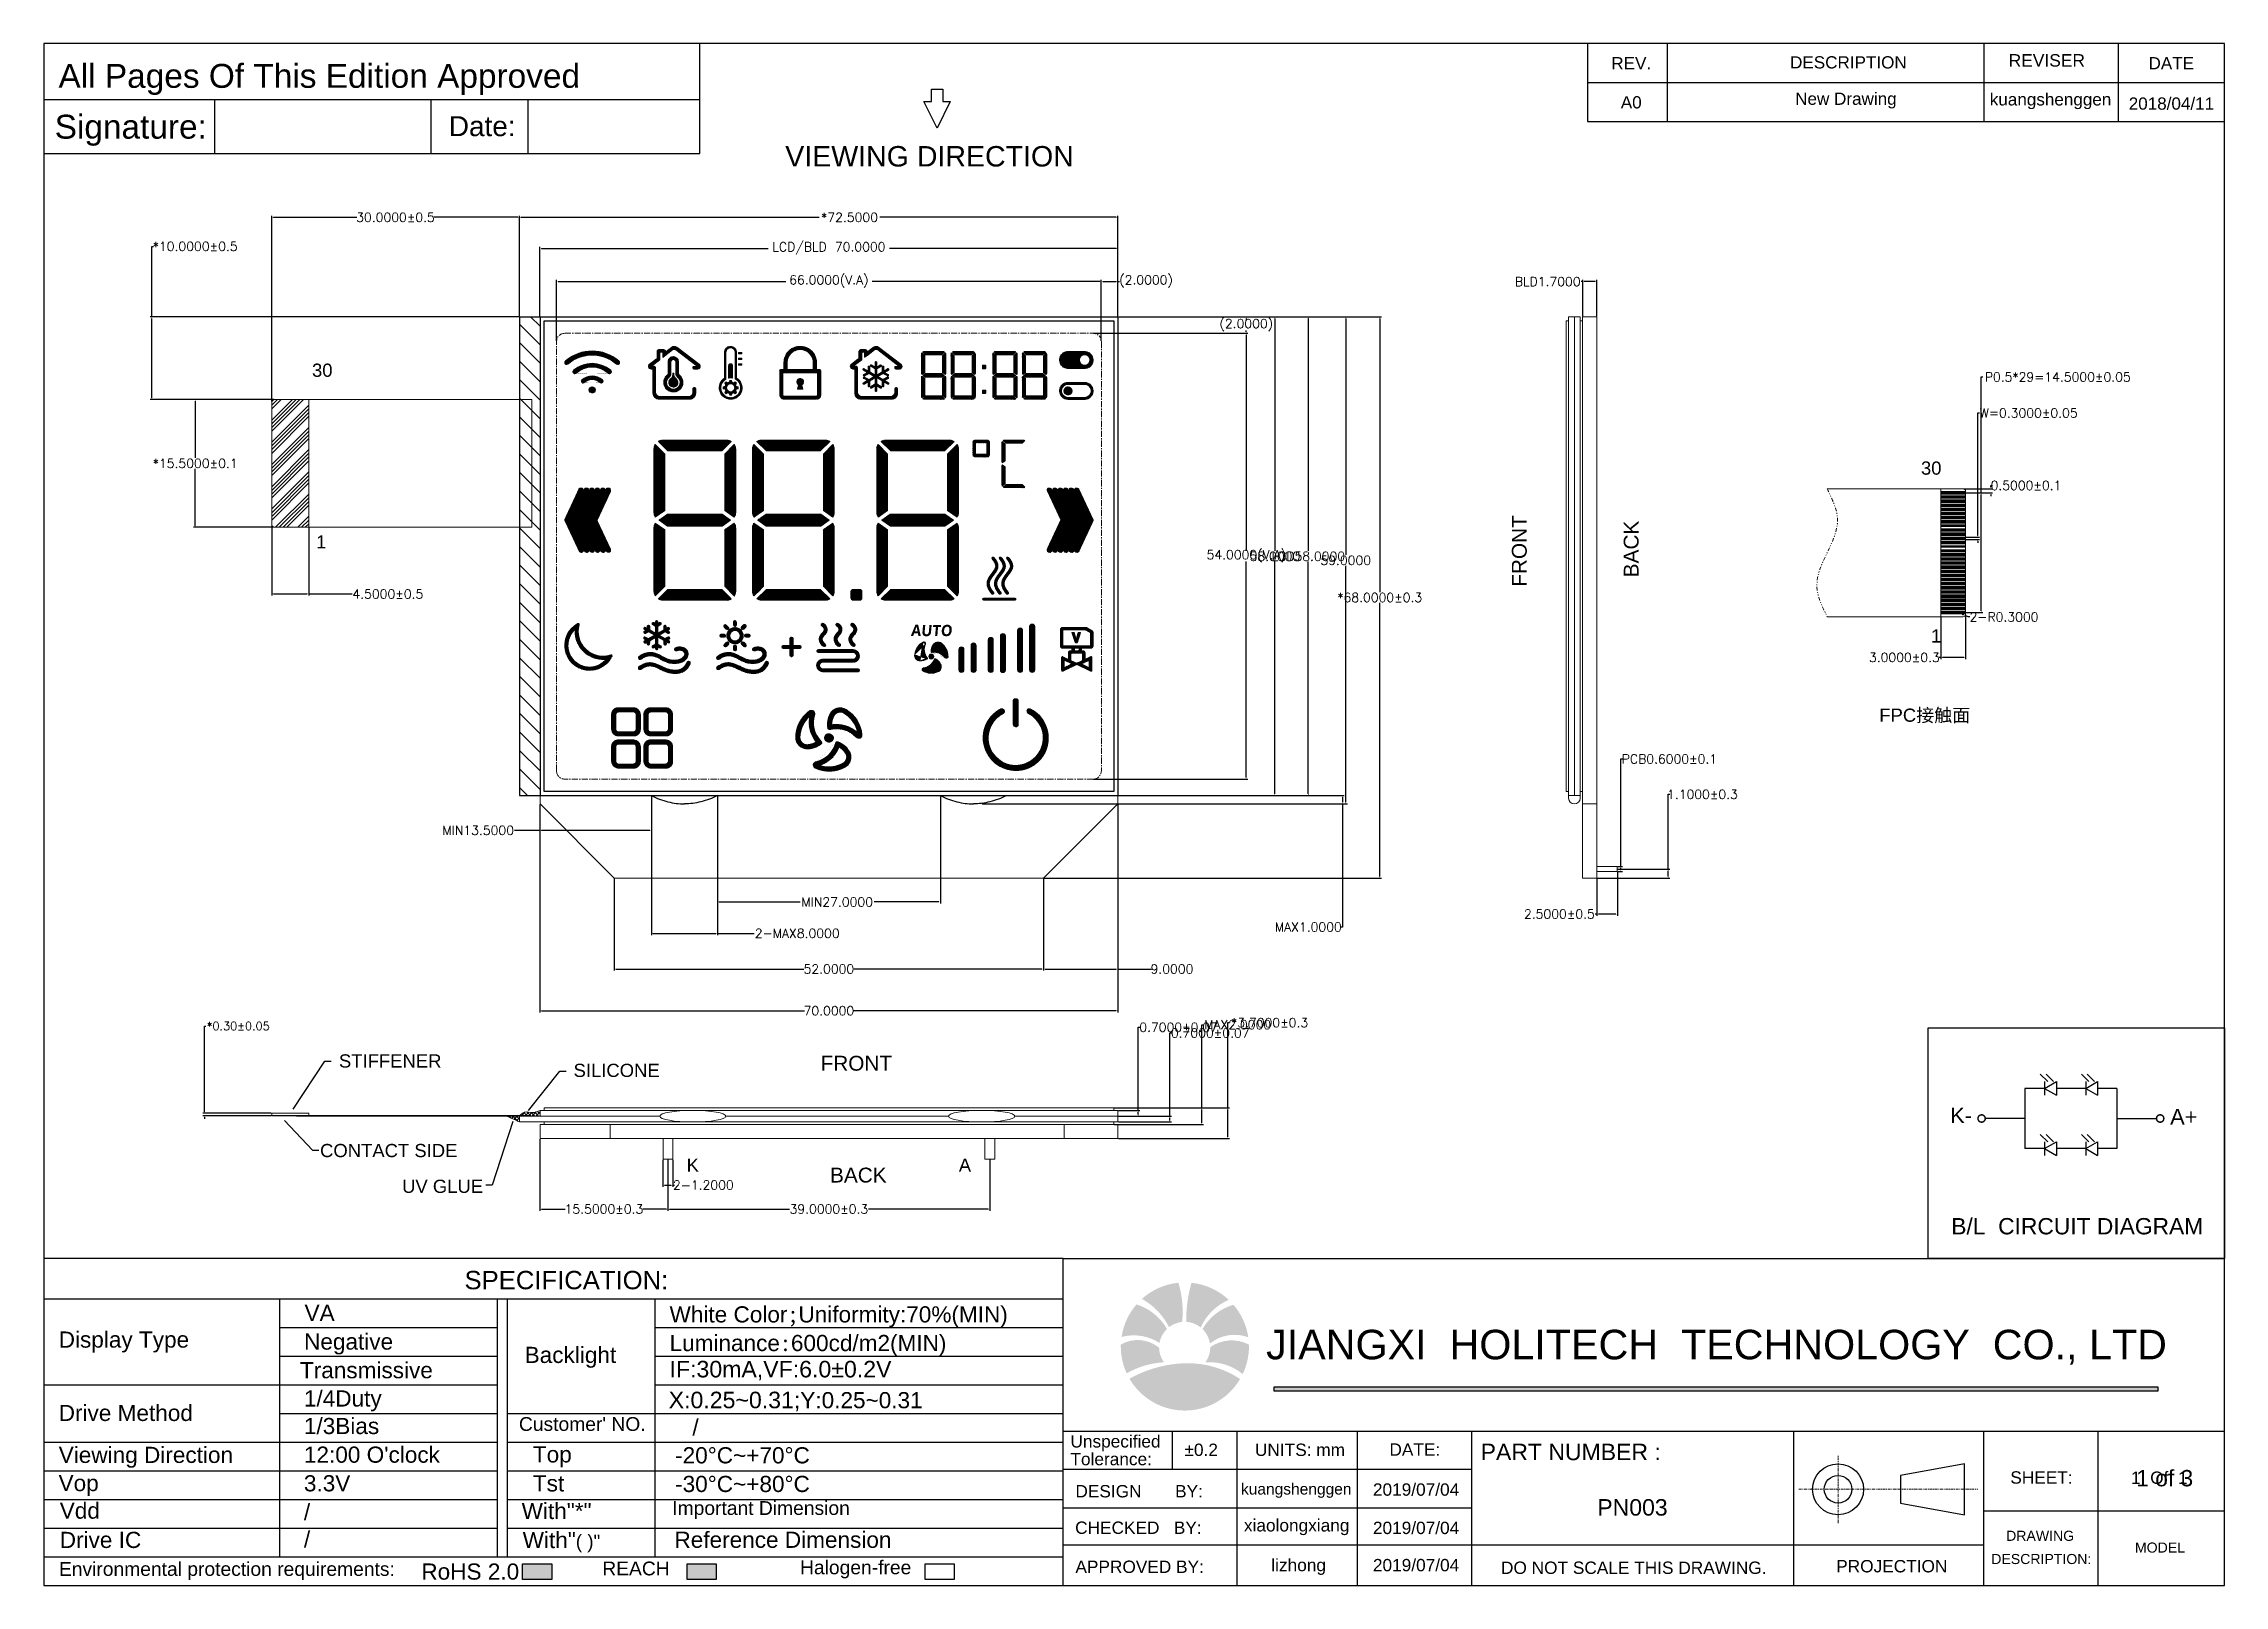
# Model space of a CAD drawing. Header units: millimetres. Extents: x 1946 to 4611, y 2266 to 2855.
# Drawn here: x 2641.8 to 2906, y 2598 to 2784.8 of the extents above; entities that cross this region are included whole.
import ezdxf
from ezdxf.enums import TextEntityAlignment as Align

# ---------------------------------------------------------------- set-up
doc = ezdxf.new("R2010")
doc.units = ezdxf.units.MM
doc.linetypes.add('CENTER', pattern=[0.6, 0.375, -0.075, 0.075, -0.075])
doc.linetypes.add('DIVIDE', pattern=[31.75, 12.7, -6.35, 0, -6.35, 0, -6.35])
for name, color, linetype in [('05___PRT_ALL_DTM_CSYS', 7, 'Continuous'), ('Dim', 4, 'Continuous'), ('DWG', 7, 'Continuous'), ('title', 7, 'Continuous')]:
    doc.layers.add(name, color=color, linetype=linetype)
for name, color, linetype, lineweight in [('BACKLIGHT', 7, 'Continuous', 20), ('CENTER LINE', 1, 'CENTER', 15), ('FPC', 30, 'Continuous', 0), ('LCD', 4, 'Continuous', 20), ('PCB', 102, 'Continuous', 20), ('silicone', 193, 'Continuous', 20), ('TEXT', 7, 'Continuous', 30), ('UV GLUE', 237, 'Continuous', 20)]:
    doc.layers.add(name, color=color, linetype=linetype, lineweight=lineweight)
doc.styles.add('Arial', font='arial.ttf')
doc.styles.add('ROMANC', font='msyh.ttf', dxfattribs={"oblique": 5})
doc.styles.get("Standard").update_dxf_attribs({"font": 'txt.shx', "bigfont": 'gbcbig.shx'})
doc.dimstyles.get("Standard").update_dxf_attribs({"dimtxt": 1, "dimasz": 0.18, "dimexe": 0.18, "dimexo": 0.0625, "dimgap": 0.09, "dimtad": 0, "dimtih": 1, "dimtoh": 1, "dimdec": 4, "dimzin": 0, "dimdsep": 46, "dimtxsty": 'Standard', "dimcen": 0.09, "dimadec": 0, "dimazin": 0, "dimtfac": 1, "dimtdec": 4, "dimtofl": 0, "dimtmove": 0, "dimatfit": 3, "dimfxl": 1, "dimtolj": 1, "dimtzin": 0, "dimarcsym": 0})
pattern_1 = [(45, (683.628636, 3061.923794), (-0.0240427975, 0.0240427975), [])]
pattern_2 = [(45, (1347.88992, 3327.168553), (-0.0320920678, 0.0320920678), [])]
pattern_3 = [(45, (1581.635718, 3222.284464), (-0.0266376847, 0.0266376847), [])]
pattern_4 = [(45, (671.68792, 3062.182712), (-0.0240626328, 0.0240626328), [])]
pattern_5 = [(45, (806.278994, 3141.75138), (-0.02125618476, 0.02125618476), [])]

msp = doc.modelspace()

# ---------------------------------------------------------------- texts
at = {"insert": (2749.32847, 2713.65375), "char_height": 1.365, "width": 3.1734907, "attachment_point": 5, "style": 'ROMANC'}
msp.add_mtext('\\pxqc;{\\fMicrosoft YaHei|b1|i0|c134|p34;AUTO}', dxfattribs=at)
at = {"layer": 'TEXT', "color": 0, "linetype": 'Continuous', "style": 'Arial'}
for s, p in [('K-', (2872.75353, 2653.9901)), ('A+', (2899.38654, 2653.82179))]:
    msp.add_text(s, height=1.887762, dxfattribs=at).set_placement(p)
at = {"layer": 'TEXT', "lineweight": 20, "style": 'Arial'}
for s, p in [('B/L  CIRCUIT DIAGRAM', (2872.87167, 2640.51736)), ('1 of 3', (2895.27101, 2610.00076))]:
    msp.add_text(s, height=1.976, dxfattribs=at).set_placement(p)
for s, insert, char_height, width, attachment_point in [('30', (2676.78147, 2745.99046), 1.6, 35.0546372, 3), ('30', (2869.19547, 2734.13645), 1.6, 35.0546372, 1), ('1', (2676.03598, 2725.19706), 1.6, 35.0546372, 3), ('1', (2870.41614, 2713.80207), 1.6, 35.0546372, 1), ('\\A1;FPC{\\fSimSun|b0|i0|c134|p2;接触面}', (2875.16716, 2704.20669), 1.6, 35.0546372, 3), ('\\A1;STIFFENER ', (2677.55843, 2662.32512), 1.6, 35.0546372, 1), ('SILICONE', (2716.41005, 2661.1842), 1.6, 35.0546372, 3), ('FRONT', (2744.56077, 2660.32194), 1.8, 17.5273186, 9), ('CONTACT SIDE', (2691.909, 2651.47182), 1.6, 35.0546372, 3), ('K', (2721.16401, 2649.70412), 1.6, 35.0546372, 3), ('A', (2754.1345, 2649.70412), 1.6, 35.0546372, 3), ('UV GLUE', (2695.0174, 2647.14092), 1.6, 35.0546372, 3), ('BACK', (2743.8976, 2646.7743), 1.8, 17.5273186, 9)]:
    msp.add_mtext(s, dxfattribs=dict(at, insert=insert, char_height=char_height, width=width, attachment_point=attachment_point))
at = {"layer": 'TEXT', "lineweight": 20, "char_height": 1.8, "width": 17.5273186, "attachment_point": 9, "rotation": 90, "style": 'Arial'}
for s, insert in [('FRONT', (2821.4687, 2727.62362)), ('BACK', (2835.01633, 2726.96044))]:
    msp.add_mtext(s, dxfattribs=dict(at, insert=insert))
at = {"layer": 'title', "style": 'Arial'}
msp.add_text('VIEWING DIRECTION', height=2.4748371, dxfattribs=at).set_placement((2731.62331, 2769.86663))

# ---------------------------------------------------------------- blocks, each defined once
blk = doc.blocks.new('A$C6D9B0F57')
at = {"layer": 'Dim'}
blk.add_hatch(color=1, dxfattribs=at).paths.add_polyline_path([(167.57, 26.57), (287.98, 26.57), (287.98, 27.05), (167.57, 27.05)])
at = {"layer": 'TEXT'}
h = blk.add_hatch(color=126, dxfattribs=at)
h.set_gradient(color1=(24, 121, 93), color2=(7, 105, 15), tint=1)
h.paths.add_polyline_path([(162.96, 28.17, 0.164265), (154.91, 30.29, 0.110678), (147.9, 28.21, 0.573389)])
h.paths.add_polyline_path([(164.17, 32.6, 0.007615), (164.16, 32.86, 0.277023), (158.9, 32.51, -0.161911), (158.22, 30.42, -0.197285), (163.32, 28.84, 0.111824)])
h.paths.add_polyline_path([(162.07, 38.27, 0.200061), (157.85, 34.97, -0.162967), (158.86, 33, -0.266454), (164.08, 33.85, 0.141922)])
h.paths.add_polyline_path([(161.42, 38.95, 0.164142), (156.35, 41.27, 0.074223), (155.63, 35.95, -0.155454), (157.6, 35.19, -0.187681)])
h.paths.add_polyline_path([(154.56, 41.28, 0.159419), (149.6, 39.08, -0.14707), (153.3, 35.23, -0.139846), (155.07, 35.94, 0.099615)])
h.paths.add_polyline_path([(148.87, 38.33, 0.142989), (146.82, 33.89, -0.212761), (151.99, 33.08, -0.159202), (153.01, 34.98, 0.186633)])
h.paths.add_polyline_path([(151.94, 32.43, 0.311813), (146.72, 32.86, 0.007553), (146.72, 32.6, 0.108611), (147.52, 28.94, -0.116445), (152.59, 30.45, -0.153208)])
at = {"layer": 'TEXT', "lineweight": 30}
for points in [[(65.25, 3), (65.25, 0.87), (69.22, 0.87), (69.22, 3)], [(87.67, 3), (87.67, 0.87), (91.64, 0.87), (91.64, 3)]]:
    blk.add_hatch(color=256, dxfattribs=at).paths.add_polyline_path(points)
at = {"layer": 'CENTER LINE', "color": 1, "linetype": 'CENTER', "lineweight": 15}
for p, q in [((244.39, 8.56), (244.39, 17.73)), ((239.06, 13.15), (263.41, 13.15))]:
    blk.add_line(p, q, dxfattribs=at)
at = {"layer": 'TEXT', "color": 4, "lineweight": 30}
for p, q in [((210.28, 209.96), (210.28, 199.41)), ((221.12, 209.96), (221.12, 199.41)), ((264.25, 209.99), (264.25, 199.41)), ((282.53, 209.96), (282.53, 199.41)), ((0.03, 202.38), (89.39, 202.38)), ((23.32, 202.38), (23.32, 195.04)), ((52.76, 202.38), (52.76, 195.04)), ((65.97, 202.38), (65.97, 195.04)), ((210.28, 204.7), (297, 204.7)), ((210.28, 199.41), (296.97, 199.41)), ((138.88, 44.59), (0.07, 44.59)), ((138.88, 44.59), (297, 44.59)), ((138.88, 0.07), (138.88, 44.59)), ((0.03, 39.08), (63.16, 39.07)), ((32.19, 3.97), (32.19, 39.08)), ((61.86, 3.97), (61.86, 39.07)), ((63.16, 39.07), (63.16, 3.97)), ((63.16, 39.07), (138.88, 39.07)), ((83.29, 3.86), (83.29, 39.07)), ((32.19, 35.18), (61.86, 35.18)), ((83.29, 35.18), (138.88, 35.18)), ((32.19, 31.28), (61.86, 31.28)), ((83.29, 31.28), (138.88, 31.28)), ((0.03, 27.38), (61.86, 27.38)), ((83.29, 27.38), (138.88, 27.38)), ((32.19, 23.48), (61.86, 23.48)), ((63.16, 23.48), (138.88, 23.48)), ((138.88, 21.05), (297, 21.05)), ((153.72, 21.05), (153.72, 15.87)), ((162.52, 21.05), (162.52, 0.07)), ((178.97, 0.07), (178.97, 21.05)), ((194.51, 0.07), (194.51, 21.05)), ((238.38, 0.07), (238.38, 21.05)), ((264.26, 0.07), (264.26, 21.05)), ((279.78, 21.05), (279.78, 0.07)), ((0.03, 19.58), (61.86, 19.58)), ((63.16, 19.58), (138.88, 19.58)), ((0.03, 15.68), (61.86, 15.68)), ((63.16, 15.68), (138.88, 15.68)), ((138.88, 15.87), (194.51, 15.87)), ((0.03, 11.78), (61.86, 11.78)), ((63.16, 11.78), (138.88, 11.78)), ((138.88, 10.65), (194.51, 10.65)), ((264.26, 10.21), (297, 10.21)), ((0.03, 7.88), (61.86, 7.88)), ((63.16, 7.88), (138.88, 7.88)), ((0.07, 3.97), (61.86, 3.97)), ((61.86, 3.97), (138.88, 3.97)), ((138.88, 5.58), (264.26, 5.58))]:
    blk.add_line(p, q, dxfattribs=at)
at = {"layer": 'TEXT', "color": 1}
for p, q in [((167.57, 27.05), (167.57, 26.57)), ((287.98, 27.05), (167.57, 27.05)), ((287.98, 26.57), (287.98, 27.05)), ((167.57, 26.57), (287.98, 26.57))]:
    blk.add_line(p, q, dxfattribs=at)
at = {"layer": 'TEXT', "color": 4, "lineweight": 30}
blk.add_lwpolyline([(297, 0.07), (297, 210), (0.07, 210), (0.07, 0.07)], close=True, dxfattribs=at)
blk.add_lwpolyline([(0.07, 195.04), (89.39, 195.04), (89.39, 210)], dxfattribs=at)
at = {"layer": 'TEXT', "lineweight": 30}
for points in [[(261.61, 16.61), (252.88, 15.01), (252.88, 11.28), (261.61, 9.68)], [(65.25, 3), (69.22, 3), (69.22, 0.87), (65.25, 0.87)], [(87.67, 3), (91.64, 3), (91.64, 0.87), (87.67, 0.87)], [(120.07, 3), (124.04, 3), (124.04, 0.87), (120.07, 0.87)]]:
    blk.add_lwpolyline(points, close=True, dxfattribs=at)
for radius in [3.47, 1.87]:
    blk.add_circle((244.39, 13.15), radius, dxfattribs=at)
at = {"layer": 'TEXT', "style": 'Arial'}
for s, height, p in [('REV.', 1.664, (216.23, 207.33)), ('DESCRIPTION', 1.6639, (245.8, 207.45)), ('DATE', 1.664, (289.77, 207.33)), ('A0', 1.664, (216.23, 202.01)), ('New Drawing', 1.6639, (245.46, 202.29)), ('kuangshenggen', 1.6639, (273.33, 202.2)), ('2018/04/11', 1.664, (289.79, 201.87)), ('%%P0.2', 1.682, (157.67, 18.53)), ('UNITS: mm', 1.682, (171.12, 18.53)), ('DATE:', 1.682, (186.76, 18.56)), ('SHEET:', 1.682, (272.09, 14.76)), ('1  Of  1', 1.682, (288.14, 14.76)), ('kuangshenggen', 1.5137, (170.61, 13.01)), ('2019/07/04', 1.682, (186.93, 13.15)), ('xiaolongxiang', 1.6818, (170.67, 8.04)), ('PN003', 2.242, (216.4, 10.69)), ('2019/07/04', 1.682, (186.93, 7.93)), ('DRAWING', 1.373, (271.91, 6.82)), ('lizhong', 1.682, (170.94, 2.63)), ('2019/07/04', 1.682, (186.93, 2.86)), ('DESCRIPTION:', 1.3727, (272.07, 3.66)), ('MODEL', 1.373, (288.23, 5.22))]:
    blk.add_text(s, height=height, dxfattribs=at).set_placement(p, align=Align.MIDDLE)
blk.add_text('REVISER', height=1.694, dxfattribs=at).set_placement((272.82, 207.72), align=Align.MIDDLE_CENTER)
for s, height, p in [('All Pages Of This Edition Approved ', 3.2555, (2.06, 203.98)), ('Signature:', 3.255, (1.54, 197.06)), ('Date:', 2.721, (55.22, 197.4)), ('Tolerance:', 1.682, (139.86, 16.43)), ('Unspecified', 1.6818, (139.86, 18.84)), ('PART NUMBER :', 2.2425, (195.72, 17.12)), ('DESIGN       BY:', 1.6818, (140.54, 12.05)), ('CHECKED   BY:', 1.6818, (140.5, 7.08)), ('APPROVED BY:', 1.6818, (140.54, 1.76)), ('PROJECTION', 1.682, (244.14, 1.84))]:
    blk.add_text(s, height=height, dxfattribs=at).set_placement(p)
at = {"layer": 'TEXT', "color": 3, "style": 'Arial'}
blk.add_text('JIANGXI  HOLITECH  TECHNOLOGY  CO., LTD', height=4.0216, dxfattribs=at).set_placement((166.51, 30.85))
at = {"layer": 'TEXT', "color": 1, "style": 'Arial'}
blk.add_text('DO NOT SCALE THIS DRAWING.', height=1.6818, dxfattribs=at).set_placement((198.49, 1.63))
at = {"layer": 'TEXT', "width": 60.4227, "attachment_point": 1, "style": 'Arial'}
for s, insert, char_height in [('SPECIFICATION:', (57.35, 42.89), 2.5), ('VA', (35.57, 38.27), 2.2), ('White Color{\\fSimSun|b0|i0|c0|p2;;}Uniformity:70%(MIN)', (85.27, 38.07), 2.2), ('Display Type', (2.09, 34.64), 2.2), ('Negative', (35.5, 34.37), 2.2), ('Luminance{\\fSimSun|b0|i0|c0|p2;:}600cd/m2(MIN)', (85.27, 34.17), 2.2), ('Transmissive', (34.94, 30.47), 2.2), ('Backlight', (65.54, 32.55), 2.2), ('{\\H1.0235x;IF:30mA,VF:6.0%%P0.2V}', (85.27, 30.64), 2.2), ('\\A1;1/4Duty    ', (35.48, 26.62), 2.2), ('Drive Method', (2.09, 24.65), 2.2), ('{\\H1.0235x;X:0.25~0.31;}Y:0.25~0.31', (85.15, 26.44), 2.2), ('\\A1;1/3Bias    ', (35.48, 22.87), 2.2), ("{\\H0.85294x;Customer' NO.}", (64.76, 22.98), 2.2), ('/', (88.38, 22.69), 2.2), ('Viewing Direction', (2.09, 18.94), 2.2), ("\\A1;12:00 O'clock    ", (35.48, 18.97), 2.2), ('Top', (66.66, 19.01), 2.2), ('-20%%DC~+70%%DC', (86.03, 18.88), 2.2), ('Vop', (2.07, 15.1), 2.2), ('\\A1;3.3V    ', (35.48, 15.07), 2.2), ('Tst', (66.66, 15.06), 2.2), ('-30%%DC~+80%%DC', (86.03, 14.98), 2.2), ('Vdd', (2.23, 11.35), 2.2), ('\\A1;/ ', (35.48, 11.17), 2.2), ('With"*"', (65.13, 11.3), 2.2), ('{\\H0.85294x;Important Dimension}  ', (85.64, 11.54), 2.2), ('Drive IC', (2.23, 7.36), 2.2), ('\\A1;/', (35.48, 7.43), 2.2), ('With"{\\H0.83333x;( )"}', (65.27, 7.34), 2.2), ('Reference Dimension', (85.94, 7.38), 2.2), ('{\\H0.85294x;Environmental protection requirements:} ', (2.12, 3.24), 2.2), ('RoHS 2.0', (51.47, 3.05), 2.2), ('{\\H0.85294x;REACH} ', (76.11, 3.31), 2.2), ('{\\H0.85294x;Halogen-free} ', (103.04, 3.46), 2.2)]:
    blk.add_mtext(s, dxfattribs=dict(at, insert=insert, char_height=char_height))
blk = doc.blocks.new('*D133')
at = {"layer": 'Defpoints', "color": 0}
for p in [(2661.26, 2655.18), (2669.41, 2655.18), (2669.41, 2654.88)]:
    blk.add_point(p, dxfattribs=at)
at = {"layer": 'Dim', "color": 0, "lineweight": -2}
for p, q in [((2661.26, 2655.36), (2661.26, 2665.75)), ((2661.26, 2665.75), (2661.44, 2665.75)), ((2669.35, 2655.18), (2661.08, 2655.18)), ((2669.35, 2654.88), (2661.08, 2654.88)), ((2661.26, 2654.7), (2661.26, 2654.52))]:
    blk.add_line(p, q, dxfattribs=at)
at = {"layer": 'Dim', "color": 0}
for points in [[(2661.23, 2655.36), (2661.29, 2655.36), (2661.26, 2655.18)], [(2661.23, 2654.7), (2661.29, 2654.7), (2661.26, 2654.88)]]:
    blk.add_solid(points, dxfattribs=at)
at = {"layer": 'Dim', "color": 0, "lineweight": 15, "insert": (2665.36, 2665.75), "char_height": 1, "attachment_point": 5}
blk.add_mtext('\\A1;*0.30±0.05', dxfattribs=at)
blk = doc.blocks.new('*D109')
at = {"layer": 'Defpoints', "color": 0}
for p in [(2770.41, 2749.66), (2787.47, 2749.66), (2768.91, 2695.66)]:
    blk.add_point(p, dxfattribs=at)
at = {"layer": 'Dim', "color": 0, "lineweight": -2}
for p, q in [((2770.48, 2749.66), (2787.67, 2749.66)), ((2787.47, 2749.46), (2787.47, 2723.31)), ((2787.47, 2695.86), (2787.47, 2722.01)), ((2768.98, 2695.66), (2787.67, 2695.66))]:
    blk.add_line(p, q, dxfattribs=at)
at = {"layer": 'Dim', "color": 0}
for points in [[(2787.44, 2749.46), (2787.5, 2749.46), (2787.47, 2749.66)], [(2787.44, 2695.86), (2787.5, 2695.86), (2787.47, 2695.66)]]:
    blk.add_solid(points, dxfattribs=at)
at = {"layer": 'Dim', "color": 0, "lineweight": 15, "insert": (2787.47, 2722.66), "char_height": 1.1, "attachment_point": 5}
blk.add_mtext('\\A1;54.0000(V.A)', dxfattribs=at)
blk = doc.blocks.new('*D110')
at = {"layer": 'Defpoints', "color": 0}
for p in [(2771.91, 2751.66), (2771.91, 2693.66), (2790.94, 2693.66)]:
    blk.add_point(p, dxfattribs=at)
at = {"layer": 'Dim', "color": 0, "lineweight": -2}
for p, q in [((2771.98, 2751.66), (2791.14, 2751.66)), ((2790.94, 2751.46), (2790.94, 2723.31)), ((2790.94, 2693.86), (2790.94, 2722.01)), ((2771.98, 2693.66), (2791.14, 2693.66))]:
    blk.add_line(p, q, dxfattribs=at)
at = {"layer": 'Dim', "color": 0}
for points in [[(2790.91, 2751.46), (2790.97, 2751.46), (2790.94, 2751.66)], [(2790.91, 2693.86), (2790.97, 2693.86), (2790.94, 2693.66)]]:
    blk.add_solid(points, dxfattribs=at)
at = {"layer": 'Dim', "color": 0, "lineweight": 15, "insert": (2790.94, 2722.66), "char_height": 1.1, "attachment_point": 5}
blk.add_mtext('\\A1;58.0000', dxfattribs=at)
blk = doc.blocks.new('*D111')
at = {"layer": 'Defpoints', "color": 0}
for p in [(2771.91, 2751.66), (2794.98, 2751.66), (2771.91, 2693.66)]:
    blk.add_point(p, dxfattribs=at)
at = {"layer": 'Dim', "color": 0, "lineweight": -2}
for p, q in [((2771.98, 2751.66), (2795.18, 2751.66)), ((2794.98, 2751.46), (2794.98, 2723.31)), ((2794.98, 2693.86), (2794.98, 2722.01)), ((2771.98, 2693.66), (2795.18, 2693.66))]:
    blk.add_line(p, q, dxfattribs=at)
at = {"layer": 'Dim', "color": 0}
for points in [[(2794.95, 2751.46), (2795.02, 2751.46), (2794.98, 2751.66)], [(2794.95, 2693.86), (2795.02, 2693.86), (2794.98, 2693.66)]]:
    blk.add_solid(points, dxfattribs=at)
at = {"layer": 'Dim', "color": 0, "lineweight": 15, "insert": (2794.98, 2722.66), "char_height": 1.1, "attachment_point": 5}
blk.add_mtext('\\A1;LCD58.0000', dxfattribs=at)
blk = doc.blocks.new('*D112')
at = {"layer": 'Defpoints', "color": 0}
for p in [(2771.91, 2655.53), (2774.39, 2655.53), (2771.91, 2654.83)]:
    blk.add_point(p, dxfattribs=at)
at = {"layer": 'Dim', "color": 0, "lineweight": -2}
for p, q in [((2774.39, 2655.53), (2774.39, 2665.61)), ((2774.39, 2665.61), (2774.58, 2665.61)), ((2771.98, 2655.53), (2774.58, 2655.53)), ((2774.39, 2655.03), (2774.39, 2655.33)), ((2771.98, 2654.83), (2774.58, 2654.83))]:
    blk.add_line(p, q, dxfattribs=at)
at = {"layer": 'Dim', "color": 0}
for points in [[(2774.35, 2655.33), (2774.42, 2655.33), (2774.39, 2655.53)], [(2774.35, 2655.03), (2774.42, 2655.03), (2774.39, 2654.83)]]:
    blk.add_solid(points, dxfattribs=at)
at = {"layer": 'Dim', "color": 0, "lineweight": 15, "insert": (2779.27, 2665.61), "char_height": 1.1, "attachment_point": 5}
blk.add_mtext('\\A1;0.7000±0.07', dxfattribs=at)
blk = doc.blocks.new('*D113')
at = {"layer": 'Defpoints', "color": 0}
for p in [(2771.91, 2654.83), (2771.91, 2654.13), (2778.22, 2654.83)]:
    blk.add_point(p, dxfattribs=at)
at = {"layer": 'Dim', "color": 0, "lineweight": -2}
for p, q in [((2778.22, 2654.83), (2778.22, 2664.91)), ((2778.22, 2664.91), (2778.42, 2664.91)), ((2771.98, 2654.83), (2778.42, 2654.83)), ((2771.98, 2654.13), (2778.42, 2654.13)), ((2778.22, 2654.33), (2778.22, 2654.63))]:
    blk.add_line(p, q, dxfattribs=at)
at = {"layer": 'Dim', "color": 0}
for points in [[(2778.19, 2654.63), (2778.26, 2654.63), (2778.22, 2654.83)], [(2778.19, 2654.33), (2778.26, 2654.33), (2778.22, 2654.13)]]:
    blk.add_solid(points, dxfattribs=at)
at = {"layer": 'Dim', "color": 0, "lineweight": 15, "insert": (2783.1, 2664.91), "char_height": 1.1, "attachment_point": 5}
blk.add_mtext('\\A1;0.7000±0.07', dxfattribs=at)
blk = doc.blocks.new('*D114')
at = {"layer": 'Defpoints', "color": 0}
for p in [(2771.41, 2655.83), (2782.09, 2655.83), (2771.41, 2653.83)]:
    blk.add_point(p, dxfattribs=at)
at = {"layer": 'Dim', "color": 0, "lineweight": -2}
for p, q in [((2782.09, 2655.83), (2782.09, 2665.91)), ((2782.09, 2665.91), (2782.29, 2665.91)), ((2771.48, 2655.83), (2782.29, 2655.83)), ((2782.09, 2654.03), (2782.09, 2655.63)), ((2771.48, 2653.83), (2782.29, 2653.83))]:
    blk.add_line(p, q, dxfattribs=at)
at = {"layer": 'Dim', "color": 0}
for points in [[(2782.05, 2655.63), (2782.12, 2655.63), (2782.09, 2655.83)], [(2782.05, 2654.03), (2782.12, 2654.03), (2782.09, 2653.83)]]:
    blk.add_solid(points, dxfattribs=at)
at = {"layer": 'Dim', "color": 0, "lineweight": 15, "insert": (2786.42, 2665.91), "char_height": 1.1, "attachment_point": 5}
blk.add_mtext('\\A1;MAX2.0000', dxfattribs=at)
blk = doc.blocks.new('*D115')
at = {"layer": 'Defpoints', "color": 0}
for p in [(2669.41, 2726.46), (2673.91, 2726.16), (2673.91, 2718.09)]:
    blk.add_point(p, dxfattribs=at)
at = {"layer": 'Dim', "color": 0, "lineweight": -2}
for p, q in [((2669.41, 2726.39), (2669.41, 2717.89)), ((2673.91, 2726.09), (2673.91, 2717.89)), ((2669.61, 2718.09), (2673.72, 2718.09)), ((2673.91, 2718.09), (2679.17, 2718.09))]:
    blk.add_line(p, q, dxfattribs=at)
at = {"layer": 'Dim', "color": 0}
for points in [[(2669.61, 2718.12), (2669.61, 2718.06), (2669.41, 2718.09)], [(2673.72, 2718.12), (2673.72, 2718.06), (2673.91, 2718.09)]]:
    blk.add_solid(points, dxfattribs=at)
at = {"layer": 'Dim', "color": 0, "lineweight": 15, "insert": (2683.48, 2718.09), "char_height": 1.1, "attachment_point": 5}
blk.add_mtext('\\A1;4.5000±0.5', dxfattribs=at)
blk = doc.blocks.new('*D116')
at = {"layer": 'Defpoints', "color": 0}
for p in [(2660.14, 2741.66), (2669.71, 2741.66), (2669.71, 2726.16)]:
    blk.add_point(p, dxfattribs=at)
at = {"layer": 'Dim', "color": 0, "lineweight": -2}
for p, q in [((2669.65, 2741.66), (2659.95, 2741.66)), ((2660.14, 2741.46), (2660.14, 2734.56)), ((2660.14, 2726.36), (2660.14, 2733.26)), ((2669.65, 2726.16), (2659.95, 2726.16))]:
    blk.add_line(p, q, dxfattribs=at)
at = {"layer": 'Dim', "color": 0}
for points in [[(2660.11, 2741.46), (2660.18, 2741.46), (2660.14, 2741.66)], [(2660.11, 2726.36), (2660.18, 2726.36), (2660.14, 2726.16)]]:
    blk.add_solid(points, dxfattribs=at)
at = {"layer": 'Dim', "color": 0, "lineweight": 15, "insert": (2660.14, 2733.91), "char_height": 1.1, "attachment_point": 5}
blk.add_mtext('\\A1;*15.5000±0.1', dxfattribs=at)
blk = doc.blocks.new('*D134')
at = {"layer": 'Defpoints', "color": 0}
for p in [(2871.61, 2715.33), (2874.61, 2715.63), (2871.61, 2710.4)]:
    blk.add_point(p, dxfattribs=at)
at = {"layer": 'Dim', "color": 0, "lineweight": -2}
for p, q in [((2871.61, 2715.26), (2871.61, 2710.21)), ((2874.61, 2715.56), (2874.61, 2710.21)), ((2871.61, 2710.4), (2871.41, 2710.4)), ((2874.41, 2710.4), (2871.81, 2710.4))]:
    blk.add_line(p, q, dxfattribs=at)
at = {"layer": 'Dim', "color": 0}
for points in [[(2871.81, 2710.44), (2871.81, 2710.37), (2871.61, 2710.4)], [(2874.41, 2710.44), (2874.41, 2710.37), (2874.61, 2710.4)]]:
    blk.add_solid(points, dxfattribs=at)
at = {"layer": 'Dim', "color": 0, "lineweight": 15, "insert": (2867.19, 2710.4), "char_height": 1.1, "attachment_point": 5}
blk.add_mtext('\\A1;3.0000±0.3', dxfattribs=at)
blk = doc.blocks.new('*D135')
at = {"layer": 'Defpoints', "color": 0}
for p in [(2874.31, 2730.83), (2874.61, 2730.33), (2877.68, 2730.83)]:
    blk.add_point(p, dxfattribs=at)
at = {"layer": 'Dim', "color": 0, "lineweight": -2}
for p, q in [((2874.38, 2730.83), (2877.88, 2730.83)), ((2874.68, 2730.33), (2877.88, 2730.33)), ((2877.68, 2731.03), (2877.68, 2731.23)), ((2877.68, 2731.23), (2877.88, 2731.23)), ((2877.68, 2730.13), (2877.68, 2729.93))]:
    blk.add_line(p, q, dxfattribs=at)
at = {"layer": 'Dim', "color": 0}
for points in [[(2877.65, 2731.03), (2877.72, 2731.03), (2877.68, 2730.83)], [(2877.65, 2730.13), (2877.72, 2730.13), (2877.68, 2730.33)]]:
    blk.add_solid(points, dxfattribs=at)
at = {"layer": 'Dim', "color": 0, "lineweight": 15, "insert": (2881.92, 2731.23), "char_height": 1.1, "attachment_point": 5}
blk.add_mtext('\\A1;0.5000±0.1', dxfattribs=at)
blk = doc.blocks.new('*D136')
at = {"layer": 'Defpoints', "color": 0}
for p in [(2874.61, 2730.33), (2876.49, 2730.33), (2874.61, 2715.83)]:
    blk.add_point(p, dxfattribs=at)
at = {"layer": 'Dim', "color": 0, "lineweight": -2}
for p, q in [((2876.49, 2730.33), (2876.49, 2744.37)), ((2876.49, 2744.37), (2876.69, 2744.37)), ((2874.68, 2730.33), (2876.69, 2730.33)), ((2876.49, 2716.03), (2876.49, 2730.13)), ((2874.68, 2715.83), (2876.69, 2715.83))]:
    blk.add_line(p, q, dxfattribs=at)
at = {"layer": 'Dim', "color": 0}
for points in [[(2876.46, 2730.13), (2876.52, 2730.13), (2876.49, 2730.33)], [(2876.46, 2716.03), (2876.52, 2716.03), (2876.49, 2715.83)]]:
    blk.add_solid(points, dxfattribs=at)
at = {"layer": 'Dim', "color": 0, "lineweight": 15, "insert": (2885.77, 2744.37), "char_height": 1.1, "attachment_point": 5}
blk.add_mtext('\\A1;P0.5*29=14.5000±0.05', dxfattribs=at)
blk = doc.blocks.new('*D117')
at = {"layer": 'Defpoints', "color": 0}
for p in [(2699.41, 2751.66), (2654.9, 2741.66), (2669.71, 2741.66)]:
    blk.add_point(p, dxfattribs=at)
at = {"layer": 'Dim', "color": 0, "lineweight": -2}
for p, q in [((2654.9, 2751.66), (2654.9, 2760.19)), ((2654.9, 2760.19), (2655.09, 2760.19)), ((2699.35, 2751.66), (2654.7, 2751.66)), ((2654.9, 2741.86), (2654.9, 2751.46)), ((2669.65, 2741.66), (2654.7, 2741.66))]:
    blk.add_line(p, q, dxfattribs=at)
at = {"layer": 'Dim', "color": 0}
for points in [[(2654.86, 2751.46), (2654.93, 2751.46), (2654.9, 2751.66)], [(2654.86, 2741.86), (2654.93, 2741.86), (2654.9, 2741.66)]]:
    blk.add_solid(points, dxfattribs=at)
at = {"layer": 'Dim', "color": 0, "lineweight": 15, "insert": (2660.14, 2760.19), "char_height": 1.1, "attachment_point": 5}
blk.add_mtext('\\A1;*10.0000±0.5', dxfattribs=at)
blk = doc.blocks.new('*D137')
at = {"layer": 'Defpoints', "color": 0}
for p in [(2874.61, 2724.98), (2874.61, 2724.68), (2876.07, 2724.68)]:
    blk.add_point(p, dxfattribs=at)
at = {"layer": 'Dim', "color": 0, "lineweight": -2}
for p, q in [((2876.07, 2725.18), (2876.07, 2740.02)), ((2876.07, 2740.02), (2876.27, 2740.02)), ((2874.68, 2724.98), (2876.27, 2724.98)), ((2874.68, 2724.68), (2876.27, 2724.68)), ((2876.07, 2724.48), (2876.07, 2724.28))]:
    blk.add_line(p, q, dxfattribs=at)
at = {"layer": 'Dim', "color": 0}
for points in [[(2876.04, 2725.18), (2876.11, 2725.18), (2876.07, 2724.98)], [(2876.04, 2724.48), (2876.11, 2724.48), (2876.07, 2724.68)]]:
    blk.add_solid(points, dxfattribs=at)
at = {"layer": 'Dim', "color": 0, "lineweight": 15, "insert": (2882.24, 2740.02), "char_height": 1.1, "attachment_point": 5}
blk.add_mtext('\\A1;W=0.3000±0.05', dxfattribs=at)
blk = doc.blocks.new('*D118')
at = {"layer": 'Defpoints', "color": 0}
for p in [(2710.91, 2683.66), (2762.91, 2683.66), (2710.91, 2672.66)]:
    blk.add_point(p, dxfattribs=at)
at = {"layer": 'Dim', "color": 0, "lineweight": -2}
for p, q in [((2710.91, 2683.59), (2710.91, 2672.46)), ((2762.91, 2683.59), (2762.91, 2672.46)), ((2711.11, 2672.66), (2733.88, 2672.66)), ((2762.72, 2672.66), (2739.95, 2672.66))]:
    blk.add_line(p, q, dxfattribs=at)
at = {"layer": 'Dim', "color": 0}
for points in [[(2711.11, 2672.69), (2711.11, 2672.63), (2710.91, 2672.66)], [(2762.72, 2672.69), (2762.72, 2672.63), (2762.91, 2672.66)]]:
    blk.add_solid(points, dxfattribs=at)
at = {"layer": 'Dim', "color": 0, "lineweight": 15, "insert": (2736.91, 2672.66), "char_height": 1.1, "attachment_point": 5}
blk.add_mtext('\\A1;52.0000', dxfattribs=at)
blk = doc.blocks.new('*D119')
at = {"layer": 'Defpoints', "color": 0}
for p in [(2771.91, 2692.66), (2762.91, 2683.66), (2771.91, 2672.66)]:
    blk.add_point(p, dxfattribs=at)
at = {"layer": 'Dim', "color": 0, "lineweight": -2}
for p, q in [((2771.91, 2692.59), (2771.91, 2672.46)), ((2762.91, 2683.59), (2762.91, 2672.46)), ((2763.11, 2672.66), (2771.72, 2672.66)), ((2771.91, 2672.66), (2775.99, 2672.66))]:
    blk.add_line(p, q, dxfattribs=at)
at = {"layer": 'Dim', "color": 0}
for points in [[(2763.11, 2672.69), (2763.11, 2672.63), (2762.91, 2672.66)], [(2771.72, 2672.69), (2771.72, 2672.63), (2771.91, 2672.66)]]:
    blk.add_solid(points, dxfattribs=at)
at = {"layer": 'Dim', "color": 0, "lineweight": 15, "insert": (2778.47, 2672.66), "char_height": 1.1, "attachment_point": 5}
blk.add_mtext('\\A1;9.0000', dxfattribs=at)
blk = doc.blocks.new('*D120')
at = {"layer": 'Defpoints', "color": 0}
for p in [(2771.91, 2751.66), (2803.64, 2751.66), (2762.91, 2683.66)]:
    blk.add_point(p, dxfattribs=at)
at = {"layer": 'Dim', "color": 0, "lineweight": -2}
for p, q in [((2771.98, 2751.66), (2803.84, 2751.66)), ((2803.64, 2751.46), (2803.64, 2718.31)), ((2803.64, 2683.86), (2803.64, 2717.01)), ((2762.98, 2683.66), (2803.84, 2683.66))]:
    blk.add_line(p, q, dxfattribs=at)
at = {"layer": 'Dim', "color": 0}
for points in [[(2803.61, 2751.46), (2803.68, 2751.46), (2803.64, 2751.66)], [(2803.61, 2683.86), (2803.68, 2683.86), (2803.64, 2683.66)]]:
    blk.add_solid(points, dxfattribs=at)
at = {"layer": 'Dim', "color": 0, "lineweight": 15, "insert": (2803.64, 2717.66), "char_height": 1.1, "attachment_point": 5}
blk.add_mtext('\\A1;*68.0000±0.3', dxfattribs=at)
blk = doc.blocks.new('*D121')
at = {"layer": 'Defpoints', "color": 0}
for p in [(2769.91, 2755.95), (2703.91, 2748.66), (2769.91, 2748.66)]:
    blk.add_point(p, dxfattribs=at)
at = {"layer": 'Dim', "color": 0, "lineweight": -2}
for p, q in [((2703.91, 2748.73), (2703.91, 2756.15)), ((2704.11, 2755.95), (2731.68, 2755.95)), ((2769.72, 2755.95), (2742.15, 2755.95)), ((2769.91, 2748.73), (2769.91, 2756.15))]:
    blk.add_line(p, q, dxfattribs=at)
at = {"layer": 'Dim', "color": 0}
for points in [[(2704.11, 2755.98), (2704.11, 2755.92), (2703.91, 2755.95)], [(2769.72, 2755.98), (2769.72, 2755.92), (2769.91, 2755.95)]]:
    blk.add_solid(points, dxfattribs=at)
at = {"layer": 'Dim', "color": 0, "lineweight": 15, "insert": (2736.91, 2755.95), "char_height": 1.1, "attachment_point": 5}
blk.add_mtext('\\A1;66.0000(V.A)', dxfattribs=at)
blk = doc.blocks.new('*D122')
at = {"layer": 'Defpoints', "color": 0}
for p in [(2771.91, 2763.71), (2699.41, 2751.66), (2771.91, 2751.66)]:
    blk.add_point(p, dxfattribs=at)
at = {"layer": 'Dim', "color": 0, "lineweight": -2}
for p, q in [((2699.41, 2751.73), (2699.41, 2763.91)), ((2699.61, 2763.71), (2735.74, 2763.71)), ((2771.72, 2763.71), (2743.09, 2763.71)), ((2771.91, 2751.73), (2771.91, 2763.91))]:
    blk.add_line(p, q, dxfattribs=at)
at = {"layer": 'Dim', "color": 0}
for points in [[(2699.61, 2763.74), (2699.61, 2763.67), (2699.41, 2763.71)], [(2771.72, 2763.74), (2771.72, 2763.67), (2771.91, 2763.71)]]:
    blk.add_solid(points, dxfattribs=at)
at = {"layer": 'Dim', "color": 0, "lineweight": 15, "insert": (2739.41, 2763.71), "char_height": 1.1, "attachment_point": 5}
blk.add_mtext('\\A1;*72.5000', dxfattribs=at)
blk = doc.blocks.new('*D123')
at = {"layer": 'Defpoints', "color": 0}
for p in [(2771.91, 2755.95), (2771.91, 2751.66), (2769.91, 2748.66)]:
    blk.add_point(p, dxfattribs=at)
at = {"layer": 'Dim', "color": 0, "lineweight": -2}
for p, q in [((2769.91, 2748.73), (2769.91, 2756.15)), ((2770.11, 2755.95), (2771.72, 2755.95)), ((2771.91, 2751.73), (2771.91, 2756.15)), ((2771.91, 2755.95), (2772.11, 2755.95))]:
    blk.add_line(p, q, dxfattribs=at)
at = {"layer": 'Dim', "color": 0}
for points in [[(2770.11, 2755.98), (2770.11, 2755.92), (2769.91, 2755.95)], [(2771.72, 2755.98), (2771.72, 2755.92), (2771.91, 2755.95)]]:
    blk.add_solid(points, dxfattribs=at)
at = {"layer": 'Dim', "color": 0, "lineweight": 15, "insert": (2775.33, 2755.95), "char_height": 1.1, "attachment_point": 5}
blk.add_mtext('\\A1;(2.0000)', dxfattribs=at)
blk = doc.blocks.new('*D124')
at = {"layer": 'Defpoints', "color": 0}
for p in [(2771.91, 2751.66), (2799.52, 2751.66), (2773.41, 2692.66)]:
    blk.add_point(p, dxfattribs=at)
at = {"layer": 'Dim', "color": 0, "lineweight": -2}
for p, q in [((2771.98, 2751.66), (2799.72, 2751.66)), ((2799.52, 2751.46), (2799.52, 2722.81)), ((2799.52, 2692.86), (2799.52, 2721.51)), ((2773.48, 2692.66), (2799.72, 2692.66))]:
    blk.add_line(p, q, dxfattribs=at)
at = {"layer": 'Dim', "color": 0}
for points in [[(2799.49, 2751.46), (2799.55, 2751.46), (2799.52, 2751.66)], [(2799.49, 2692.86), (2799.55, 2692.86), (2799.52, 2692.66)]]:
    blk.add_solid(points, dxfattribs=at)
at = {"layer": 'Dim', "color": 0, "lineweight": 15, "insert": (2799.52, 2722.16), "char_height": 1.1, "attachment_point": 5}
blk.add_mtext('\\A1;59.0000', dxfattribs=at)
blk = doc.blocks.new('*D125')
at = {"layer": 'Defpoints', "color": 0}
for p in [(2771.91, 2751.66), (2787.47, 2751.66), (2768.91, 2749.66)]:
    blk.add_point(p, dxfattribs=at)
at = {"layer": 'Dim', "color": 0, "lineweight": -2}
for p, q in [((2771.98, 2751.66), (2787.67, 2751.66)), ((2787.47, 2751.46), (2787.47, 2751.31)), ((2768.98, 2749.66), (2787.67, 2749.66)), ((2787.47, 2749.86), (2787.47, 2750.01))]:
    blk.add_line(p, q, dxfattribs=at)
at = {"layer": 'Dim', "color": 0}
for points in [[(2787.44, 2751.46), (2787.5, 2751.46), (2787.47, 2751.66)], [(2787.44, 2749.86), (2787.5, 2749.86), (2787.47, 2749.66)]]:
    blk.add_solid(points, dxfattribs=at)
at = {"layer": 'Dim', "color": 0, "lineweight": 15, "insert": (2787.47, 2750.66), "char_height": 1.1, "attachment_point": 5}
blk.add_mtext('\\A1;(2.0000)', dxfattribs=at)
blk = doc.blocks.new('*D138')
at = {"layer": 'Defpoints', "color": 0}
for p in [(2701.91, 2652.13), (2717.41, 2649.63), (2701.91, 2643.58)]:
    blk.add_point(p, dxfattribs=at)
at = {"layer": 'Dim', "color": 0, "lineweight": -2}
for p, q in [((2701.91, 2652.06), (2701.91, 2643.38)), ((2717.41, 2649.56), (2717.41, 2643.38)), ((2702.11, 2643.58), (2704.98, 2643.58)), ((2717.22, 2643.58), (2714.35, 2643.58))]:
    blk.add_line(p, q, dxfattribs=at)
at = {"layer": 'Dim', "color": 0}
for points in [[(2702.11, 2643.62), (2702.11, 2643.55), (2701.91, 2643.58)], [(2717.22, 2643.62), (2717.22, 2643.55), (2717.41, 2643.58)]]:
    blk.add_solid(points, dxfattribs=at)
at = {"layer": 'Dim', "color": 0, "lineweight": 15, "insert": (2709.66, 2643.58), "char_height": 1.1, "attachment_point": 5}
blk.add_mtext('\\A1;15.5000±0.3', dxfattribs=at)
blk = doc.blocks.new('*D139')
at = {"layer": 'Defpoints', "color": 0}
for p in [(2717.41, 2649.63), (2756.41, 2649.63), (2756.41, 2643.58)]:
    blk.add_point(p, dxfattribs=at)
at = {"layer": 'Dim', "color": 0, "lineweight": -2}
for p, q in [((2717.41, 2649.56), (2717.41, 2643.38)), ((2756.41, 2649.56), (2756.41, 2643.38)), ((2717.61, 2643.58), (2732.14, 2643.58)), ((2756.22, 2643.58), (2741.69, 2643.58))]:
    blk.add_line(p, q, dxfattribs=at)
at = {"layer": 'Dim', "color": 0}
for points in [[(2717.61, 2643.62), (2717.61, 2643.55), (2717.41, 2643.58)], [(2756.22, 2643.62), (2756.22, 2643.55), (2756.41, 2643.58)]]:
    blk.add_solid(points, dxfattribs=at)
at = {"layer": 'Dim', "color": 0, "lineweight": 15, "insert": (2736.91, 2643.58), "char_height": 1.1, "attachment_point": 5}
blk.add_mtext('\\A1;39.0000±0.3', dxfattribs=at)
blk = doc.blocks.new('*D140')
at = {"layer": 'Defpoints', "color": 0}
for p in [(2716.81, 2649.63), (2718.01, 2649.63), (2718.01, 2646.49)]:
    blk.add_point(p, dxfattribs=at)
at = {"layer": 'Dim', "color": 0, "lineweight": -2}
for p, q in [((2716.81, 2649.56), (2716.81, 2646.29)), ((2718.01, 2649.56), (2718.01, 2646.29)), ((2717.01, 2646.49), (2717.82, 2646.49)), ((2718.01, 2646.49), (2718.21, 2646.49))]:
    blk.add_line(p, q, dxfattribs=at)
at = {"layer": 'Dim', "color": 0}
for points in [[(2717.01, 2646.52), (2717.01, 2646.45), (2716.81, 2646.49)], [(2717.82, 2646.52), (2717.82, 2646.45), (2718.01, 2646.49)]]:
    blk.add_solid(points, dxfattribs=at)
at = {"layer": 'Dim', "color": 0, "lineweight": 15, "insert": (2721.7, 2646.49), "char_height": 1.1, "attachment_point": 5}
blk.add_mtext('\\A1;2-1.2000', dxfattribs=at)
blk = doc.blocks.new('*D126')
at = {"layer": 'Defpoints', "color": 0}
for p in [(2771.41, 2655.83), (2785.23, 2655.83), (2771.91, 2652.13)]:
    blk.add_point(p, dxfattribs=at)
at = {"layer": 'Dim', "color": 0, "lineweight": -2}
for p, q in [((2785.23, 2655.83), (2785.23, 2666.17)), ((2785.23, 2666.17), (2785.43, 2666.17)), ((2771.48, 2655.83), (2785.43, 2655.83)), ((2785.23, 2652.33), (2785.23, 2655.63)), ((2771.98, 2652.13), (2785.43, 2652.13))]:
    blk.add_line(p, q, dxfattribs=at)
at = {"layer": 'Dim', "color": 0}
for points in [[(2785.2, 2655.63), (2785.27, 2655.63), (2785.23, 2655.83)], [(2785.2, 2652.33), (2785.27, 2652.33), (2785.23, 2652.13)]]:
    blk.add_solid(points, dxfattribs=at)
at = {"layer": 'Dim', "color": 0, "lineweight": 15, "insert": (2790.3, 2666.17), "char_height": 1.1, "attachment_point": 5}
blk.add_mtext('\\A1;*3.7000±0.3', dxfattribs=at)
blk = doc.blocks.new('*D141')
at = {"layer": 'Defpoints', "color": 0}
for p in [(2832.42, 2684.76), (2838.58, 2684.76), (2829.92, 2683.66)]:
    blk.add_point(p, dxfattribs=at)
at = {"layer": 'Dim', "color": 0, "lineweight": -2}
for p, q in [((2838.58, 2684.76), (2838.58, 2693.82)), ((2838.58, 2693.82), (2838.78, 2693.82)), ((2832.49, 2684.76), (2838.78, 2684.76)), ((2838.58, 2683.86), (2838.58, 2684.56)), ((2829.99, 2683.66), (2838.78, 2683.66))]:
    blk.add_line(p, q, dxfattribs=at)
at = {"layer": 'Dim', "color": 0}
for points in [[(2838.55, 2684.56), (2838.61, 2684.56), (2838.58, 2684.76)], [(2838.55, 2683.86), (2838.61, 2683.86), (2838.58, 2683.66)]]:
    blk.add_solid(points, dxfattribs=at)
at = {"layer": 'Dim', "color": 0, "lineweight": 15, "insert": (2842.73, 2693.82), "char_height": 1.1, "attachment_point": 5}
blk.add_mtext('\\A1;1.1000±0.3', dxfattribs=at)
blk = doc.blocks.new('*D142')
at = {"layer": 'Defpoints', "color": 0}
for p in [(2832.42, 2685.06), (2832.42, 2684.46), (2832.84, 2684.46)]:
    blk.add_point(p, dxfattribs=at)
at = {"layer": 'Dim', "color": 0, "lineweight": -2}
for p, q in [((2832.84, 2685.06), (2832.84, 2698.1)), ((2832.84, 2698.1), (2833.04, 2698.1)), ((2832.49, 2685.06), (2833.04, 2685.06)), ((2832.49, 2684.46), (2833.04, 2684.46)), ((2832.84, 2684.66), (2832.84, 2684.86))]:
    blk.add_line(p, q, dxfattribs=at)
at = {"layer": 'Dim', "color": 0}
for points in [[(2832.81, 2684.86), (2832.87, 2684.86), (2832.84, 2685.06)], [(2832.81, 2684.66), (2832.87, 2684.66), (2832.84, 2684.46)]]:
    blk.add_solid(points, dxfattribs=at)
at = {"layer": 'Dim', "color": 0, "lineweight": 15, "insert": (2838.73, 2698.1), "char_height": 1.1, "attachment_point": 5}
blk.add_mtext('\\A1;PCB0.6000±0.1', dxfattribs=at)
blk = doc.blocks.new('*D143')
at = {"layer": 'Defpoints', "color": 0}
for p in [(2832.42, 2684.46), (2829.92, 2683.66), (2829.92, 2679.32)]:
    blk.add_point(p, dxfattribs=at)
at = {"layer": 'Dim', "color": 0, "lineweight": -2}
for p, q in [((2832.42, 2684.39), (2832.42, 2679.12)), ((2829.92, 2683.59), (2829.92, 2679.12)), ((2829.92, 2679.32), (2829.72, 2679.32)), ((2832.22, 2679.32), (2830.12, 2679.32))]:
    blk.add_line(p, q, dxfattribs=at)
at = {"layer": 'Dim', "color": 0}
for points in [[(2830.12, 2679.35), (2830.12, 2679.28), (2829.92, 2679.32)], [(2832.22, 2679.35), (2832.22, 2679.28), (2832.42, 2679.32)]]:
    blk.add_solid(points, dxfattribs=at)
at = {"layer": 'Dim', "color": 0, "lineweight": 15, "insert": (2825.4, 2679.32), "char_height": 1.1, "attachment_point": 5}
blk.add_mtext('\\A1;2.5000±0.5', dxfattribs=at)
blk = doc.blocks.new('*D144')
at = {"layer": 'Defpoints', "color": 0}
for p in [(2828.22, 2755.93), (2828.22, 2751.66), (2829.92, 2751.66)]:
    blk.add_point(p, dxfattribs=at)
at = {"layer": 'Dim', "color": 0, "lineweight": -2}
for p, q in [((2828.22, 2755.93), (2828.02, 2755.93)), ((2828.22, 2751.73), (2828.22, 2756.13)), ((2829.72, 2755.93), (2828.42, 2755.93)), ((2829.92, 2751.73), (2829.92, 2756.13))]:
    blk.add_line(p, q, dxfattribs=at)
at = {"layer": 'Dim', "color": 0}
for points in [[(2828.42, 2755.96), (2828.42, 2755.9), (2828.22, 2755.93)], [(2829.72, 2755.96), (2829.72, 2755.9), (2829.92, 2755.93)]]:
    blk.add_solid(points, dxfattribs=at)
at = {"layer": 'Dim', "color": 0, "lineweight": 15, "insert": (2823.98, 2755.93), "char_height": 1.1, "attachment_point": 5}
blk.add_mtext('\\A1;BLD1.7000', dxfattribs=at)
blk = doc.blocks.new('*D127')
at = {"layer": 'Defpoints', "color": 0}
for p in [(2771.91, 2759.95), (2701.91, 2751.66), (2771.91, 2751.66)]:
    blk.add_point(p, dxfattribs=at)
at = {"layer": 'Dim', "color": 0, "lineweight": -2}
for p, q in [((2701.91, 2751.73), (2701.91, 2760.15)), ((2702.11, 2759.95), (2729.57, 2759.95)), ((2771.72, 2759.95), (2744.26, 2759.95)), ((2771.91, 2751.73), (2771.91, 2760.15))]:
    blk.add_line(p, q, dxfattribs=at)
at = {"layer": 'Dim', "color": 0}
for points in [[(2702.11, 2759.99), (2702.11, 2759.92), (2701.91, 2759.95)], [(2771.72, 2759.99), (2771.72, 2759.92), (2771.91, 2759.95)]]:
    blk.add_solid(points, dxfattribs=at)
at = {"layer": 'Dim', "color": 0, "lineweight": 15, "insert": (2736.91, 2759.95), "char_height": 1.1, "attachment_point": 5}
blk.add_mtext('\\A1;LCD/BLD 70.0000', dxfattribs=at)
blk = doc.blocks.new('*D128')
at = {"layer": 'Defpoints', "color": 0}
for p in [(2669.41, 2763.71), (2699.41, 2751.66), (2669.41, 2741.36)]:
    blk.add_point(p, dxfattribs=at)
at = {"layer": 'Dim', "color": 0, "lineweight": -2}
for p, q in [((2669.41, 2741.43), (2669.41, 2763.91)), ((2669.61, 2763.71), (2679.73, 2763.71)), ((2699.22, 2763.71), (2689.1, 2763.71)), ((2699.41, 2751.73), (2699.41, 2763.91))]:
    blk.add_line(p, q, dxfattribs=at)
at = {"layer": 'Dim', "color": 0}
for points in [[(2669.61, 2763.74), (2669.61, 2763.67), (2669.41, 2763.71)], [(2699.22, 2763.74), (2699.22, 2763.67), (2699.41, 2763.71)]]:
    blk.add_solid(points, dxfattribs=at)
at = {"layer": 'Dim', "color": 0, "lineweight": 15, "insert": (2684.41, 2763.71), "char_height": 1.1, "attachment_point": 5}
blk.add_mtext('\\A1;30.0000±0.5', dxfattribs=at)
blk = doc.blocks.new('*D129')
at = {"layer": 'Defpoints', "color": 0}
for p in [(2755.41, 2692.66), (2771.91, 2693.66), (2799.13, 2693.66)]:
    blk.add_point(p, dxfattribs=at)
at = {"layer": 'Dim', "color": 0, "lineweight": -2}
for p, q in [((2755.48, 2692.66), (2799.33, 2692.66)), ((2771.98, 2693.66), (2799.33, 2693.66)), ((2799.13, 2693.46), (2799.13, 2692.86)), ((2799.13, 2692.66), (2799.13, 2677.74)), ((2799.13, 2677.74), (2798.93, 2677.74))]:
    blk.add_line(p, q, dxfattribs=at)
at = {"layer": 'Dim', "color": 0}
for points in [[(2799.1, 2693.46), (2799.16, 2693.46), (2799.13, 2693.66)], [(2799.1, 2692.86), (2799.16, 2692.86), (2799.13, 2692.66)]]:
    blk.add_solid(points, dxfattribs=at)
at = {"layer": 'Dim', "color": 0, "lineweight": 15, "insert": (2794.98, 2677.74), "char_height": 1.1, "attachment_point": 5}
blk.add_mtext('\\A1;MAX1.0000', dxfattribs=at)
blk = doc.blocks.new('*D130')
at = {"layer": 'Defpoints', "color": 0}
for p in [(2701.91, 2692.66), (2715.41, 2693.66), (2715.41, 2689.45)]:
    blk.add_point(p, dxfattribs=at)
at = {"layer": 'Dim', "color": 0, "lineweight": -2}
for p, q in [((2701.91, 2692.59), (2701.91, 2689.25)), ((2715.41, 2693.59), (2715.41, 2689.25)), ((2701.91, 2689.45), (2698.82, 2689.45)), ((2715.22, 2689.45), (2702.11, 2689.45))]:
    blk.add_line(p, q, dxfattribs=at)
at = {"layer": 'Dim', "color": 0}
for points in [[(2702.11, 2689.49), (2702.11, 2689.42), (2701.91, 2689.45)], [(2715.22, 2689.49), (2715.22, 2689.42), (2715.41, 2689.45)]]:
    blk.add_solid(points, dxfattribs=at)
at = {"layer": 'Dim', "color": 0, "lineweight": 15, "insert": (2694.42, 2689.45), "char_height": 1.1, "attachment_point": 5}
blk.add_mtext('\\A1;MIN13.5000', dxfattribs=at)
blk = doc.blocks.new('*D131')
at = {"layer": 'Defpoints', "color": 0}
for p in [(2723.41, 2693.66), (2750.41, 2693.66), (2750.41, 2680.78)]:
    blk.add_point(p, dxfattribs=at)
at = {"layer": 'Dim', "color": 0, "lineweight": -2}
for p, q in [((2723.41, 2693.59), (2723.41, 2680.58)), ((2750.41, 2693.59), (2750.41, 2680.58)), ((2723.61, 2680.78), (2733.42, 2680.78)), ((2750.22, 2680.78), (2742.41, 2680.78))]:
    blk.add_line(p, q, dxfattribs=at)
at = {"layer": 'Dim', "color": 0}
for points in [[(2723.61, 2680.81), (2723.61, 2680.75), (2723.41, 2680.78)], [(2750.22, 2680.81), (2750.22, 2680.75), (2750.41, 2680.78)]]:
    blk.add_solid(points, dxfattribs=at)
at = {"layer": 'Dim', "color": 0, "lineweight": 15, "insert": (2737.91, 2680.78), "char_height": 1.1, "attachment_point": 5}
blk.add_mtext('\\A1;MIN27.0000', dxfattribs=at)
blk = doc.blocks.new('*D132')
at = {"layer": 'Defpoints', "color": 0}
for p in [(2715.41, 2693.66), (2723.41, 2693.66), (2723.41, 2676.98)]:
    blk.add_point(p, dxfattribs=at)
at = {"layer": 'Dim', "color": 0, "lineweight": -2}
for p, q in [((2715.41, 2693.59), (2715.41, 2676.78)), ((2723.41, 2693.59), (2723.41, 2676.78)), ((2715.61, 2676.98), (2723.22, 2676.98)), ((2723.41, 2676.98), (2727.84, 2676.98))]:
    blk.add_line(p, q, dxfattribs=at)
at = {"layer": 'Dim', "color": 0}
for points in [[(2715.61, 2677.02), (2715.61, 2676.95), (2715.41, 2676.98)], [(2723.22, 2677.02), (2723.22, 2676.95), (2723.41, 2676.98)]]:
    blk.add_solid(points, dxfattribs=at)
at = {"layer": 'Dim', "color": 0, "lineweight": 15, "insert": (2733.07, 2676.98), "char_height": 1.1, "attachment_point": 5}
blk.add_mtext('\\A1;2-MAX8.0000', dxfattribs=at)
blk = doc.blocks.new('*D145')
at = {"layer": 'Defpoints', "color": 0}
for p in [(2874.31, 2715.63), (2874.58, 2715.49)]:
    blk.add_point(p, dxfattribs=at)
at = {"layer": 'Dim', "color": 0, "lineweight": -2}
for p, q in [((2874.31, 2715.53), (2874.31, 2715.73)), ((2874.21, 2715.63), (2874.41, 2715.63)), ((2874.93, 2715.31), (2874.75, 2715.4)), ((2875.13, 2715.31), (2874.93, 2715.31))]:
    blk.add_line(p, q, dxfattribs=at)
at = {"layer": 'Dim', "color": 0}
blk.add_solid([(2874.77, 2715.43), (2874.74, 2715.37), (2874.58, 2715.49)], dxfattribs=at)
at = {"layer": 'Dim', "color": 0, "lineweight": 15, "insert": (2879.26, 2715.31), "char_height": 1.1, "attachment_point": 5}
blk.add_mtext('\\A1;2-R0.3000', dxfattribs=at)
blk = doc.blocks.new('*D146')
at = {"layer": 'Defpoints', "color": 0}
for p in [(2701.91, 2692.66), (2771.91, 2692.66), (2771.91, 2667.6)]:
    blk.add_point(p, dxfattribs=at)
at = {"layer": 'Dim', "color": 0, "lineweight": -2}
for p, q in [((2701.91, 2692.59), (2701.91, 2667.41)), ((2771.91, 2692.59), (2771.91, 2667.41)), ((2702.11, 2667.6), (2733.97, 2667.6)), ((2771.72, 2667.6), (2739.86, 2667.6))]:
    blk.add_line(p, q, dxfattribs=at)
at = {"layer": 'Dim', "color": 0}
for points in [[(2702.11, 2667.64), (2702.11, 2667.57), (2701.91, 2667.6)], [(2771.72, 2667.64), (2771.72, 2667.57), (2771.91, 2667.6)]]:
    blk.add_solid(points, dxfattribs=at)
at = {"layer": 'Dim', "color": 0, "lineweight": 15, "insert": (2736.91, 2667.6), "char_height": 1.1, "attachment_point": 5}
blk.add_mtext('\\A1;70.0000', dxfattribs=at)

# ---------------------------------------------------------------- dimensions: what is measured, and where the dimension line sits
at = {"layer": 'Dim', "lineweight": 15}
for base, p1, p2, angle, override, picture, middle in [((2669.41441, 2763.7077), (2699.41441, 2751.66212), (2669.41441, 2741.36212), 180, {"dimscale": 1.1, "dimtol": 1, "dimlim": 0, "dimtp": 0.5, "dimtm": 0.5, "dimtfac": 1, "dimtdec": 1}, '*D128', (2684.41441, 2763.7077)), ((2790.94197, 2693.66212), (2771.91441, 2751.66212), (2771.91441, 2693.66212), 90, {"dimscale": 1.1}, '*D110', (2790.94197, 2722.66212)), ((2799.51834, 2751.66212), (2773.41441, 2692.66212), (2771.91441, 2751.66212), 90, {"dimscale": 1.1}, '*D124', (2799.51834, 2722.16212)), ((2673.91441, 2718.08988), (2669.41441, 2726.46212), (2673.91441, 2726.16212), 180, {"dimscale": 1.1, "dimtol": 1, "dimlim": 0, "dimtp": 0.5, "dimtm": 0.5, "dimtfac": 1, "dimtdec": 1}, '*D115', (2683.48441, 2718.08988)), ((2838.58043, 2684.76212), (2829.91722, 2683.66212), (2832.41722, 2684.76212), 90, {"dimscale": 1.1, "dimtol": 1, "dimlim": 0, "dimtp": 0.3, "dimtm": 0.3, "dimtfac": 1, "dimtdec": 1}, '*D141', (2842.72743, 2693.81879)), ((2774.38595, 2655.52965), (2771.91441, 2654.82965), (2771.91441, 2655.52965), 270, {"dimscale": 1.1, "dimtol": 1, "dimlim": 0, "dimtp": 0.07, "dimtm": 0.07, "dimtfac": 1, "dimtdec": 2}, '*D112', (2779.26628, 2665.61298)), ((2778.22292, 2654.82965), (2771.91441, 2654.12965), (2771.91441, 2654.82965), 270, {"dimscale": 1.1, "dimtol": 1, "dimlim": 0, "dimtp": 0.07, "dimtm": 0.07, "dimtfac": 1, "dimtdec": 2}, '*D113', (2783.10326, 2664.91298))]:
    dim = msp.add_linear_dim(base=base, p1=p1, p2=p2, angle=angle, dimstyle='Standard', override=override, dxfattribs=at)
    dim.commit()
    dim.dimension.update_dxf_attribs({"geometry": picture, "text_midpoint": middle, "dimtype": 160})
for base, p1, p2, text, picture, middle in [((2771.91441, 2763.7077), (2699.41441, 2751.66212), (2771.91441, 2751.66212), '*<>', '*D122', (2739.41441, 2763.7077)), ((2715.41441, 2689.45241), (2701.91441, 2692.66212), (2715.41441, 2693.66212), 'MIN<>', '*D130', (2694.41608, 2689.45241)), ((2723.41441, 2676.98248), (2715.41441, 2693.66212), (2723.41441, 2693.66212), '2-MAX<>', '*D132', (2733.06774, 2676.98248)), ((2750.41441, 2680.78005), (2723.41441, 2693.66212), (2750.41441, 2693.66212), 'MIN<>', '*D131', (2737.91441, 2680.78005))]:
    dim = msp.add_linear_dim(base=base, p1=p1, p2=p2, text=text, dimstyle='Standard', override={"dimscale": 1.1}, dxfattribs=at)
    dim.commit()
    dim.dimension.update_dxf_attribs({"geometry": picture, "text_midpoint": middle, "dimtype": 160})
for base, p1, p2, angle, text, override, picture, middle in [((2654.89671, 2741.66212), (2699.41441, 2751.66212), (2669.71441, 2741.66212), 90, '*<>', {"dimscale": 1.1, "dimtol": 1, "dimlim": 0, "dimtp": 0.5, "dimtm": 0.5, "dimtfac": 1, "dimtdec": 1}, '*D117', (2660.14371, 2760.18712)), ((2803.64258, 2751.66212), (2762.91441, 2683.66212), (2771.91441, 2751.66212), 90, '*<>', {"dimscale": 1.1, "dimtol": 1, "dimlim": 0, "dimtp": 0.3, "dimtm": 0.3, "dimtfac": 1, "dimtdec": 1}, '*D120', (2803.64258, 2717.66212)), ((2794.98497, 2751.66212), (2771.91441, 2693.66212), (2771.91441, 2751.66212), 90, 'LCD<>', {"dimscale": 1.1}, '*D111', (2794.98497, 2722.66212)), ((2876.49159, 2730.33056), (2874.60818, 2715.83056), (2874.60818, 2730.33056), 90, 'P0.5*29=<>', {"dimscale": 1.1, "dimtol": 1, "dimlim": 0, "dimtp": 0.05, "dimtm": 0.05, "dimtfac": 1, "dimtdec": 2}, '*D136', (2885.77192, 2744.37389)), ((2876.07278, 2724.68056), (2874.60818, 2724.98056), (2874.60818, 2724.68056), 90, 'W=<>', {"dimscale": 1.1, "dimtol": 1, "dimlim": 0, "dimtp": 0.05, "dimtm": 0.05, "dimtfac": 1, "dimtdec": 2}, '*D137', (2882.23645, 2740.02091)), ((2832.83949, 2684.46212), (2832.41722, 2685.06212), (2832.41722, 2684.46212), 90, 'PCB<>', {"dimscale": 1.1, "dimtol": 1, "dimlim": 0, "dimtp": 0.1, "dimtm": 0.1, "dimtfac": 1, "dimtdec": 1}, '*D142', (2838.72815, 2698.09712)), ((2799.13197, 2693.66212), (2755.41441, 2692.66212), (2771.91441, 2693.66212), 90, 'MAX<>', {"dimscale": 1.1}, '*D129', (2794.98497, 2677.73537)), ((2661.25881, 2655.17965), (2669.41441, 2654.87965), (2669.41441, 2655.17965), 90, '*<>', {"dimdec": 2, "dimzin": 1, "dimazin": 0, "dimtol": 1, "dimlim": 0, "dimtp": 0.05, "dimtm": 0.05, "dimtfac": 1, "dimtdec": 2, "dimfxl": 0.5}, '*D133', (2665.36214, 2665.74632)), ((2785.23434, 2655.82965), (2771.91441, 2652.12965), (2771.41441, 2655.82965), 90, '*<>', {"dimscale": 1.1, "dimtol": 1, "dimlim": 0, "dimtp": 0.3, "dimtm": 0.3, "dimtfac": 1, "dimtdec": 1}, '*D126', (2790.29801, 2666.16965)), ((2782.08786, 2655.82965), (2771.41441, 2653.82965), (2771.41441, 2655.82965), 270, 'MAX<>', {"dimscale": 1.1}, '*D114', (2786.41819, 2665.91298))]:
    dim = msp.add_linear_dim(base=base, p1=p1, p2=p2, angle=angle, text=text, dimstyle='Standard', override=override, dxfattribs=at)
    dim.commit()
    dim.dimension.update_dxf_attribs({"geometry": picture, "text_midpoint": middle, "dimtype": 160})
for base, p1, p2, text, picture, middle in [((2771.91441, 2759.95343), (2701.91441, 2751.66212), (2771.91441, 2751.66212), 'LCD/BLD <>', '*D127', (2736.91441, 2759.95343)), ((2769.91441, 2755.94847), (2703.91441, 2748.66212), (2769.91441, 2748.66212), '<>(V.A)', '*D121', (2736.91441, 2755.94847)), ((2771.91441, 2755.94847), (2769.91441, 2748.66212), (2771.91441, 2751.66212), '(<>)', '*D123', (2775.32808, 2755.94847)), ((2828.21722, 2755.93177), (2829.91722, 2751.66212), (2828.21722, 2751.66212), 'BLD<>', '*D144', (2823.97855, 2755.93177)), ((2718.01441, 2646.48502), (2716.81441, 2649.62965), (2718.01441, 2649.62965), '2-<>', '*D140', (2721.70308, 2646.48502))]:
    dim = msp.add_linear_dim(base=base, p1=p1, p2=p2, text=text, dimstyle='Standard', override={"dimscale": 1.1}, dxfattribs=at)
    dim.commit()
    dim.dimension.update_dxf_attribs({"geometry": picture, "text_midpoint": middle})
for base, p1, p2, text, override, picture, middle in [((2787.46872, 2751.66212), (2768.91441, 2749.66212), (2771.91441, 2751.66212), '(<>)', {"dimscale": 1.1}, '*D125', (2787.46872, 2750.66212)), ((2787.46872, 2749.66212), (2768.91441, 2695.66212), (2770.41441, 2749.66212), '<>(V.A)', {"dimscale": 1.1}, '*D109', (2787.46872, 2722.66212)), ((2660.14371, 2741.66212), (2669.71441, 2726.16212), (2669.71441, 2741.66212), '*<>', {"dimscale": 1.1, "dimtol": 1, "dimlim": 0, "dimtp": 0.1, "dimtm": 0.1, "dimtfac": 1, "dimtdec": 1}, '*D116', (2660.14371, 2733.91212))]:
    dim = msp.add_linear_dim(base=base, p1=p1, p2=p2, angle=90, text=text, dimstyle='Standard', override=override, dxfattribs=at)
    dim.commit()
    dim.dimension.update_dxf_attribs({"geometry": picture, "text_midpoint": middle})
dim = msp.add_linear_dim(base=(2877.68369, 2730.83056), p1=(2874.60818, 2730.33056), p2=(2874.30818, 2730.83056), angle=90, dimstyle='Standard', override={"dimscale": 1.1, "dimtol": 1, "dimlim": 0, "dimtp": 0.1, "dimtm": 0.1, "dimtfac": 1, "dimtdec": 1}, dxfattribs=at)
dim.commit()
dim.dimension.update_dxf_attribs({"geometry": '*D135', "text_midpoint": (2881.92236, 2731.22656)})
dim = msp.add_radius_dim(center=(2874.30818, 2715.63056), mpoint=(2874.57545, 2715.49431), text='2-<>', dimstyle='Standard', override={"dimscale": 1.1}, dxfattribs=at)
dim.commit()
dim.dimension.update_dxf_attribs({"geometry": '*D145', "text_midpoint": (2879.25859, 2715.31446)})
for base, p1, p2, override, picture, middle in [((2871.60818, 2710.40406), (2874.60818, 2715.63056), (2871.60818, 2715.33056), {"dimscale": 1.1, "dimtol": 1, "dimlim": 0, "dimtp": 0.3, "dimtm": 0.3, "dimtfac": 1, "dimtdec": 1}, '*D134', (2867.18618, 2710.40406)), ((2829.91722, 2679.31722), (2832.41722, 2684.46212), (2829.91722, 2683.66212), {"dimscale": 1.1, "dimtol": 1, "dimlim": 0, "dimtp": 0.5, "dimtm": 0.5, "dimtfac": 1, "dimtdec": 1}, '*D143', (2825.40355, 2679.31722)), ((2710.91441, 2672.66081), (2762.91441, 2683.66212), (2710.91441, 2683.66212), {"dimscale": 1.1}, '*D118', (2736.91441, 2672.66081)), ((2701.91441, 2643.58213), (2717.41441, 2649.62965), (2701.91441, 2652.12965), {"dimscale": 1.1, "dimtol": 1, "dimlim": 0, "dimtp": 0.3, "dimtm": 0.3, "dimtfac": 1, "dimtdec": 1}, '*D138', (2709.66441, 2643.58213)), ((2756.41441, 2643.58213), (2717.41441, 2649.62965), (2756.41441, 2649.62965), {"dimscale": 1.1, "dimtol": 1, "dimtp": 0.3, "dimtm": 0.3, "dimtdec": 1}, '*D139', (2736.91441, 2643.58213))]:
    dim = msp.add_linear_dim(base=base, p1=p1, p2=p2, dimstyle='Standard', override=override, dxfattribs=at)
    dim.commit()
    dim.dimension.update_dxf_attribs({"geometry": picture, "text_midpoint": middle})
at = {"layer": 'Dim', "color": 1, "lineweight": 15}
dim = msp.add_linear_dim(base=(2771.91441, 2667.60373), p1=(2701.91441, 2692.66212), p2=(2771.91441, 2692.66212), dimstyle='Standard', override={"dimscale": 1.1}, dxfattribs=at)
dim.commit()
dim.dimension.update_dxf_attribs({"geometry": '*D146', "text_midpoint": (2736.91441, 2667.60373)})
at = {"layer": 'Dim', "lineweight": 15}
dim = msp.add_linear_dim(base=(2771.91441, 2672.66081), p1=(2762.91441, 2683.66212), p2=(2771.91441, 2692.66212), dimstyle='Standard', override={"dimscale": 1.1}, dxfattribs=at)
dim.commit()
dim.dimension.update_dxf_attribs({"geometry": '*D119', "text_midpoint": (2778.47441, 2672.66081), "dimtype": 160})

# ---------------------------------------------------------------- hatches: boundary and pattern name
at = {"lineweight": 0}
h = msp.add_hatch(dxfattribs=at)
h.set_pattern_fill('ANSI31', color=256, scale=0.0113)
h.set_pattern_definition([(45, (1638.311365, 3262.426487), (-0.0253692235, 0.0253692235), [])])
h.paths.add_polyline_path([(2765.87362, 2745.40511), (2767.89035, 2745.40511, 1), (2767.89035, 2747.45323), (2765.87362, 2747.45323, 1)])
h.paths.add_polyline_path([(2768.52359, 2746.42917, -1), (2767.25711, 2746.42917, -1)], flags=16)
h.paths.add_polyline_path([(2766.36232, 2742.68392, 1), (2765.38493, 2742.68392, 1)], flags=0)
h.paths.add_polyline_path([(2767.89035, 2743.70798), (2765.87362, 2743.70798, 1), (2765.87362, 2741.65986), (2767.89035, 2741.65986, 1)])
h.paths.add_polyline_path([(2765.87362, 2743.47835, 1), (2765.87362, 2741.8895), (2767.89035, 2741.8895, 1), (2767.89035, 2743.47835)], flags=16)
h.paths.add_polyline_path([(2766.36232, 2742.68392, -1), (2765.38493, 2742.68392, -1)], flags=0)
h = msp.add_hatch(dxfattribs=at)
h.set_pattern_fill('ANSI31', color=256, scale=0.009468)
h.set_pattern_definition(pattern_5)
h.paths.add_polyline_path([(2755.84318, 2745.37716, 0.414213562), (2755.9141, 2745.44808), (2755.9141, 2745.71757, 0.414213562), (2755.84318, 2745.78849), (2755.57368, 2745.78849, 0.414213562), (2755.50276, 2745.71757), (2755.50276, 2745.44808, 0.414213562), (2755.57368, 2745.37716)])
h = msp.add_hatch(dxfattribs=at)
h.set_pattern_fill('ANSI31', color=256, scale=0.009468)
h.set_pattern_definition(pattern_5)
h.paths.add_polyline_path([(2755.84318, 2742.78835, -0.414213562), (2755.9141, 2742.71743), (2755.9141, 2742.44794, -0.414213562), (2755.84318, 2742.37702), (2755.57368, 2742.37702, -0.414213562), (2755.50276, 2742.44794), (2755.50276, 2742.71743, -0.414213562), (2755.57368, 2742.78835)])
h = msp.add_hatch(dxfattribs=at)
h.set_pattern_fill('ANSI31', color=256, scale=0.0113)
h.set_pattern_definition([(45, (1864.311365, 3198.016487), (-0.0253692235, 0.0253692235), [])])
h.paths.add_polyline_path([(2766.36232, 2742.68392, 1), (2765.38493, 2742.68392, 1)])
h = msp.add_hatch()
h.set_pattern_fill('ANSI31', color=256, scale=0.05)
h.set_pattern_definition([(45, (1874.044679, 2594.1628126), (-0.004419417382, 0.004419417382), [])])
h.paths.add_polyline_path([(2709.9461, 2730.76314, -1), (2710.44593, 2730.52995), (2708.84235, 2727.09141, 0.221714493), (2708.84235, 2726.96462), (2710.44596, 2723.52599, -1.013415668), (2709.94305, 2723.29965), (2708.22982, 2726.97309, -0.221683294), (2708.22983, 2727.08296)])
h.paths.add_polyline_path([(2709.28545, 2730.76314, -1), (2709.78528, 2730.52995), (2708.1817, 2727.09141, 0.221714493), (2708.1817, 2726.96462), (2709.78532, 2723.52599, -1.013415668), (2709.28241, 2723.29965), (2707.56917, 2726.97309, -0.221683294), (2707.56918, 2727.08296)])
h.paths.add_polyline_path([(2708.62481, 2730.76314, -0.999999981), (2709.12463, 2730.52995), (2707.52106, 2727.09141, 0.221714493), (2707.52106, 2726.96462), (2709.12467, 2723.52599, -1.013415668), (2708.62176, 2723.29965), (2706.90852, 2726.9731, -0.221683294), (2706.90854, 2727.08296)])
h.paths.add_polyline_path([(2707.96416, 2730.76314, -0.999999981), (2708.46399, 2730.52995), (2706.86041, 2727.09141, 0.221714493), (2706.86041, 2726.96462), (2708.46402, 2723.52599, -1.013415668), (2707.96111, 2723.29965), (2706.24788, 2726.9731, -0.221683294), (2706.24789, 2727.08296)])
h.paths.add_polyline_path([(2707.30351, 2730.76314, -1), (2707.80334, 2730.52995), (2706.19976, 2727.09141, 0.221714493), (2706.19976, 2726.96462), (2707.80338, 2723.52599, -1.013415668), (2707.30047, 2723.29965), (2705.58723, 2726.9731, -0.221683294), (2705.58724, 2727.08296)])
h.paths.add_polyline_path([(2706.64287, 2730.76314, -1), (2707.14269, 2730.52995), (2705.53911, 2727.09141, 0.221714493), (2705.53911, 2726.96462), (2707.14273, 2723.52599, -1.013415668), (2706.63982, 2723.29965), (2704.92658, 2726.9731, -0.221683294), (2704.9266, 2727.08296)])
h = msp.add_hatch()
h.set_pattern_fill('ANSI31', color=256, scale=0.05)
h.set_pattern_definition([(45, (1873.2446767, 2594.163251), (-0.004419417382, 0.004419417382), [])])
h.paths.add_polyline_path([(2764.98648, 2727.09185, -0.221714493), (2764.98648, 2726.96506), (2763.38286, 2723.52643, 1.013415668), (2763.88577, 2723.30008), (2765.59901, 2726.97353, 0.221683294), (2765.59899, 2727.08339), (2763.88272, 2730.76358, 1), (2763.3829, 2730.53039)])
h.paths.add_polyline_path([(2765.64712, 2727.09185, -0.221714493), (2765.64712, 2726.96506), (2764.04351, 2723.52643, 1.013415668), (2764.54642, 2723.30008), (2766.25966, 2726.97353, 0.221683294), (2766.25964, 2727.08339), (2764.54337, 2730.76358, 0.999999981), (2764.04354, 2730.53039)])
h.paths.add_polyline_path([(2766.30777, 2727.09185, -0.221714493), (2766.30777, 2726.96506), (2764.70416, 2723.52643, 1.013415668), (2765.20706, 2723.30009), (2766.9203, 2726.97353, 0.221683294), (2766.92029, 2727.0834), (2765.20402, 2730.76358, 1), (2764.70419, 2730.53039)])
h.paths.add_polyline_path([(2766.96842, 2727.09185, -0.221714493), (2766.96842, 2726.96506), (2765.3648, 2723.52643, 1.013415668), (2765.86771, 2723.30009), (2767.58095, 2726.97353, 0.221683294), (2767.58093, 2727.0834), (2765.86466, 2730.76358, 1), (2765.36484, 2730.53039)])
h.paths.add_polyline_path([(2766.52531, 2730.76358, 1), (2766.02549, 2730.53039), (2767.62906, 2727.09185, -0.221714493), (2767.62906, 2726.96506), (2766.02545, 2723.52643, 1.013415668), (2766.52836, 2723.30009), (2768.2416, 2726.97353, 0.221683294), (2768.24158, 2727.0834)])
h.paths.add_polyline_path([(2768.28971, 2727.09185, -0.221714493), (2768.28971, 2726.96506), (2766.6861, 2723.52643, 1.013415668), (2767.189, 2723.30009), (2768.90224, 2726.97353, 0.221683294), (2768.90223, 2727.0834), (2767.18596, 2730.76358, 1), (2766.68613, 2730.53039)])
h = msp.add_hatch(dxfattribs=at)
h.set_pattern_fill('ANSI31', color=256, scale=0.014294)
h.set_pattern_definition(pattern_2)
h.paths.add_polyline_path([(2716.19708, 2712.02703), (2716.19708, 2712.85378), (2716.91463, 2712.43951), (2716.92668, 2712.03325, 1), (2717.2183, 2712.0419), (2717.21159, 2712.26806), (2717.40187, 2712.1582, 1), (2717.54774, 2712.41086), (2717.35747, 2712.52072), (2717.55668, 2712.62799, 1), (2717.41836, 2712.88487), (2717.0605, 2712.69217), (2716.36465, 2713.09392), (2717.05319, 2713.49145), (2717.41104, 2713.29875, 1), (2717.54936, 2713.55563), (2717.35015, 2713.6629), (2717.54458, 2713.77516, 1), (2717.39871, 2714.02782), (2717.20428, 2713.91556), (2717.21098, 2714.14172, 1), (2716.91936, 2714.15037), (2716.90731, 2713.74411), (2716.19708, 2713.33406), (2716.19708, 2714.15842), (2716.54289, 2714.37198, 1), (2716.38958, 2714.62021), (2716.19708, 2714.50132), (2716.19708, 2714.72583, 1), (2715.90533, 2714.72583), (2715.90533, 2714.50132), (2715.71282, 2714.62021, 1), (2715.55952, 2714.37198), (2715.90533, 2714.15842), (2715.90533, 2713.35911), (2715.21467, 2713.75786), (2715.20262, 2714.16412, 1), (2714.911, 2714.15547), (2714.9177, 2713.92932), (2714.72327, 2714.04157, 1), (2714.5774, 2713.78891), (2714.77183, 2713.67665), (2714.57262, 2713.56938, 1), (2714.71094, 2713.31251), (2715.06879, 2713.5052), (2715.78115, 2713.09392), (2715.06148, 2712.67842), (2714.70362, 2712.87111, 1), (2714.5653, 2712.61424), (2714.76451, 2712.50697), (2714.57424, 2712.39711, 1), (2714.72011, 2712.14445), (2714.91039, 2712.2543), (2714.90368, 2712.02814, 1), (2715.1953, 2712.01949), (2715.20735, 2712.42575), (2715.90533, 2712.82873), (2715.90533, 2712.02703), (2715.55952, 2711.81346, 1), (2715.71282, 2711.56524), (2715.90533, 2711.68413), (2715.90533, 2711.46441, 1), (2716.19708, 2711.46441), (2716.19708, 2711.68413), (2716.38958, 2711.56524, 1), (2716.54289, 2711.81346)])
h = msp.add_hatch(dxfattribs=at)
h.set_pattern_fill('ANSI31', color=256, scale=0.014294)
h.set_pattern_definition([(45, (1347.743725, 3327.168553), (-0.0320920678, 0.0320920678), [])])
edge = h.paths.add_edge_path()
edge.add_arc((2725.53566, 2713.03039), 0.99192, 0, 360)
edge = h.paths.add_edge_path(flags=17)
edge.add_arc((2725.53566, 2713.03039), 0.6317, 0, 360)
edge = h.paths.add_edge_path()
edge.add_arc((2726.45901, 2713.96798), 0.18011, 135, 315)
edge.add_line((2726.58637, 2713.84062), (2726.83055, 2714.0848))
edge.add_arc((2726.70319, 2714.21216), 0.18011, 315, 495)
edge.add_line((2726.57584, 2714.33951), (2726.33165, 2714.09533))
edge = h.paths.add_edge_path()
edge.add_arc((2726.71743, 2711.86285), 0.18011, 225, 405)
edge.add_line((2726.84479, 2711.99021), (2726.6006, 2712.23439))
edge.add_arc((2726.47325, 2712.10703), 0.18011, 45, 225)
edge.add_line((2726.34589, 2711.97967), (2726.59007, 2711.73549))
edge = h.paths.add_edge_path()
edge.add_arc((2727.19687, 2713.04045), 0.18011, 270, 450)
edge.add_line((2727.19687, 2713.22056), (2726.85154, 2713.22056))
edge.add_arc((2726.85154, 2713.04045), 0.18011, 90, 270)
edge.add_line((2726.85154, 2712.86034), (2727.19687, 2712.86034))
edge = h.paths.add_edge_path()
edge.add_arc((2724.59807, 2713.95374), 0.18011, 225, 405)
edge.add_line((2724.72543, 2714.0811), (2724.48125, 2714.32528))
edge.add_arc((2724.35389, 2714.19792), 0.18011, 45, 225)
edge.add_line((2724.22653, 2714.07056), (2724.47071, 2713.82638))
edge = h.paths.add_edge_path()
edge.add_line((2723.87445, 2712.84021), (2724.21977, 2712.84021))
edge.add_arc((2724.21977, 2713.02032), 0.18011, 270, 450)
edge.add_line((2724.21977, 2713.20043), (2723.87445, 2713.20043))
edge.add_arc((2723.87445, 2713.02032), 0.18011, 90, 270)
edge = h.paths.add_edge_path()
edge.add_arc((2725.52559, 2714.34627), 0.18011, 180, 360)
edge.add_line((2725.7057, 2714.34627), (2725.7057, 2714.6916))
edge.add_arc((2725.52559, 2714.6916), 0.18011, 0, 180)
edge.add_line((2725.34548, 2714.6916), (2725.34548, 2714.34627))
edge = h.paths.add_edge_path()
edge.add_arc((2725.54572, 2711.36918), 0.18011, 180, 360)
edge.add_line((2725.72583, 2711.36918), (2725.72583, 2711.7145))
edge.add_arc((2725.54572, 2711.7145), 0.18011, 0, 180)
edge.add_line((2725.36561, 2711.7145), (2725.36561, 2711.36918))
edge = h.paths.add_edge_path()
edge.add_arc((2724.36812, 2711.84862), 0.18011, 135, 315)
edge.add_line((2724.49548, 2711.72126), (2724.73966, 2711.96544))
edge.add_arc((2724.6123, 2712.0928), 0.18011, 315, 495)
edge.add_line((2724.48495, 2712.22015), (2724.24077, 2711.97597))
h = msp.add_hatch(dxfattribs=at)
h.set_pattern_fill('ANSI31', color=256, scale=0.013151)
h.set_pattern_definition([(45, (1458.205276, 3277.87234), (-0.0295247024, 0.0295247024), [])])
edge = h.paths.add_edge_path()
edge.add_spline(control_points=[(2736.45439, 2712.02838), (2736.45381, 2712.02887), (2736.24447, 2712.20368), (2736.14368, 2712.36331), (2736.08031, 2712.67295), (2736.19201, 2712.89394), (2736.35222, 2713.08749), (2736.57766, 2713.32757), (2736.7246, 2713.65269), (2736.67292, 2714.03709), (2736.55808, 2714.2865), (2736.25762, 2714.5051), (2736.25589, 2714.50636)], knot_values=[0, 0, 0, 0, 0.100190627, 0.489626593, 0.731957851, 0.908401081, 1.173331655, 1.445123711, 1.841869684, 2.14042936, 2.478949352, 2.75870088, 2.75870088, 2.75870088, 2.75870088], degree=3, periodic=0)
edge.add_arc((2736.15061, 2714.36165), 0.17896, 53.9631187, 233.9645693)
edge.add_spline(control_points=[(2736.04533, 2714.21693), (2736.06437, 2714.20308), (2736.0824, 2714.18995), (2736.11612, 2714.16487), (2736.13181, 2714.15292), (2736.16061, 2714.13005), (2736.17372, 2714.11912), (2736.19731, 2714.09825), (2736.20777, 2714.08831), (2736.2187, 2714.07709), (2736.22035, 2714.07536), (2736.22311, 2714.07243), (2736.22423, 2714.07123), (2736.22647, 2714.06879), (2736.22759, 2714.06756), (2736.23093, 2714.06385), (2736.23313, 2714.06134), (2736.23968, 2714.05371), (2736.24396, 2714.04849), (2736.25649, 2714.03247), (2736.26444, 2714.0213), (2736.28212, 2713.99389), (2736.29141, 2713.97732), (2736.30768, 2713.94345), (2736.31467, 2713.92617), (2736.32209, 2713.90378), (2736.32366, 2713.89871), (2736.32662, 2713.88849), (2736.32799, 2713.88336), (2736.33183, 2713.86789), (2736.33398, 2713.85751), (2736.33878, 2713.82884), (2736.34056, 2713.81052), (2736.34156, 2713.77446), (2736.34079, 2713.75671), (2736.33856, 2713.73734), (2736.33829, 2713.73516), (2736.3377, 2713.73079), (2736.33739, 2713.72859), (2736.33637, 2713.72195), (2736.33561, 2713.71748), (2736.33305, 2713.70394), (2736.33097, 2713.69474), (2736.32442, 2713.6697), (2736.31926, 2713.65361), (2736.30687, 2713.62104), (2736.29963, 2713.60456), (2736.28324, 2713.57171), (2736.27408, 2713.55534), (2736.26097, 2713.53424), (2736.25776, 2713.52923), (2736.24791, 2713.51432), (2736.24115, 2713.50468), (2736.2261, 2713.48436), (2736.21789, 2713.47381), (2736.20013, 2713.45186), (2736.19057, 2713.44046), (2736.17016, 2713.41671), (2736.15931, 2713.40437), (2736.13644, 2713.37865), (2736.12442, 2713.36527), (2736.10572, 2713.34439), (2736.09942, 2713.33735), (2736.08789, 2713.3244), (2736.08269, 2713.31854), (2736.06773, 2713.30157), (2736.05786, 2713.29027), (2736.02766, 2713.25516), (2736.007, 2713.23042), (2735.9655, 2713.17803), (2735.94464, 2713.15037), (2735.91844, 2713.11287), (2735.9128, 2713.10463), (2735.90235, 2713.08903), (2735.89754, 2713.0817), (2735.88814, 2713.06709), (2735.88356, 2713.05982), (2735.87704, 2713.04926), (2735.87507, 2713.04604), (2735.87112, 2713.03951), (2735.86914, 2713.03621), (2735.86319, 2713.02618), (2735.85921, 2713.01933), (2735.84728, 2712.99827), (2735.83933, 2712.98356), (2735.82213, 2712.94956), (2735.81293, 2712.92995), (2735.79543, 2712.88833), (2735.78713, 2712.86632), (2735.77335, 2712.82351), (2735.76763, 2712.80309), (2735.761, 2712.77425), (2735.75938, 2712.76662), (2735.75702, 2712.75456), (2735.75622, 2712.75023), (2735.7547, 2712.74159), (2735.75398, 2712.73728), (2735.75196, 2712.72439), (2735.75078, 2712.71583), (2735.74772, 2712.69031), (2735.74631, 2712.67348), (2735.74416, 2712.63086), (2735.74423, 2712.60541), (2735.74662, 2712.55577), (2735.74895, 2712.53159), (2735.7554, 2712.48453), (2735.75953, 2712.46164), (2735.76924, 2712.41711), (2735.77483, 2712.39547), (2735.78718, 2712.35337), (2735.79394, 2712.33291), (2735.81467, 2712.27594), (2735.83003, 2712.24027), (2735.86378, 2712.17181), (2735.88216, 2712.13904), (2735.92125, 2712.07636), (2735.94197, 2712.04646), (2735.98516, 2711.98939), (2736.00764, 2711.96222), (2736.05387, 2711.91043), (2736.07762, 2711.88582), (2736.10951, 2711.85492), (2736.11725, 2711.84758), (2736.12743, 2711.83814), (2736.12983, 2711.83592), (2736.13705, 2711.8293), (2736.14182, 2711.825), (2736.1555, 2711.81276), (2736.16426, 2711.80509), (2736.18802, 2711.7846), (2736.20246, 2711.77248), (2736.219, 2711.75865), (2736.22201, 2711.75614), (2736.22497, 2711.75366)], knot_values=[0.001761959, 0.001761959, 0.001761959, 0.001761959, 27.479804201, 27.479804201, 54.959608401, 54.959608401, 82.439412602, 82.439412602, 109.919216803, 109.919216803, 114.974910674, 114.974910674, 118.540287531, 118.540287531, 122.105664389, 122.105664389, 129.236418103, 129.236418103, 143.497925532, 143.497925532, 172.020940391, 172.020940391, 211.261454356, 211.261454356, 250.501968321, 250.501968321, 262.017458919, 262.017458919, 273.532949516, 273.532949516, 296.563930712, 296.563930712, 337.05702743, 337.05702743, 377.550124148, 377.550124148, 382.684237263, 382.684237263, 387.818350378, 387.818350378, 398.086576607, 398.086576607, 418.623029066, 418.623029066, 453.112725333, 453.112725333, 487.602421599, 487.602421599, 522.092117866, 522.092117866, 532.903792809, 532.903792809, 554.527142694, 554.527142694, 576.15049258, 576.15049258, 597.773842465, 597.773842465, 619.397192351, 619.397192351, 641.020542236, 641.020542236, 651.695206695, 651.695206695, 660.221524467, 660.221524467, 676.091778125, 676.091778125, 708.290840938, 708.290840938, 740.489903751, 740.489903751, 749.376971105, 749.376971105, 757.049056556, 757.049056556, 764.447312351, 764.447312351, 767.664257771, 767.664257771, 770.881203191, 770.881203191, 777.315094031, 777.315094031, 790.182875711, 790.182875711, 805.624230462, 805.624230462, 821.065585212, 821.065585212, 833.996160406, 833.996160406, 838.549577175, 838.549577175, 841.098106244, 841.098106244, 843.646635313, 843.646635313, 848.743693451, 848.743693451, 858.937809727, 858.937809727, 874.92521707, 874.92521707, 890.912624412, 890.912624412, 906.900031755, 906.900031755, 922.887439097, 922.887439097, 938.87484644, 938.87484644, 968.653279966, 968.653279966, 998.431713493, 998.431713493, 1028.21014702, 1028.21014702, 1057.988580547, 1057.988580547, 1087.767014074, 1087.767014074, 1097.242890401, 1097.242890401, 1100.165080173, 1100.165080173, 1106.009459718, 1106.009459718, 1117.165570738, 1117.165570738, 1137.131530846, 1137.131530846, 1141.661154511, 1141.661154511, 1141.661154511, 1141.661154511], degree=3, periodic=0)
edge.add_arc((2736.33968, 2711.89102), 0.17896, 230.1350235, 410.1350235)
edge = h.paths.add_edge_path()
edge.add_spline(control_points=[(2737.84079, 2714.21717), (2737.85984, 2714.20331), (2737.87787, 2714.19018), (2737.91159, 2714.16511), (2737.92727, 2714.15316), (2737.95607, 2714.13028), (2737.96919, 2714.11936), (2737.99277, 2714.09849), (2738.00324, 2714.08855), (2738.01416, 2714.07732), (2738.01582, 2714.07559), (2738.01857, 2714.07267), (2738.01969, 2714.07146), (2738.02194, 2714.06902), (2738.02306, 2714.0678), (2738.02639, 2714.06408), (2738.0286, 2714.06157), (2738.03515, 2714.05395), (2738.03943, 2714.04873), (2738.05196, 2714.0327), (2738.05991, 2714.02153), (2738.07759, 2713.99412), (2738.08687, 2713.97755), (2738.10314, 2713.94369), (2738.11013, 2713.9264), (2738.11755, 2713.90402), (2738.11913, 2713.89894), (2738.12208, 2713.88873), (2738.12346, 2713.88359), (2738.12729, 2713.86813), (2738.12945, 2713.85775), (2738.13424, 2713.82907), (2738.13602, 2713.81075), (2738.13703, 2713.77469), (2738.13626, 2713.75695), (2738.13403, 2713.73757), (2738.13376, 2713.7354), (2738.13317, 2713.73102), (2738.13285, 2713.72882), (2738.13184, 2713.72218), (2738.13108, 2713.71771), (2738.12851, 2713.70417), (2738.12644, 2713.69497), (2738.11989, 2713.66994), (2738.11473, 2713.65384), (2738.10233, 2713.62127), (2738.0951, 2713.6048), (2738.0787, 2713.57195), (2738.06955, 2713.55558), (2738.05644, 2713.53447), (2738.05323, 2713.52946), (2738.04338, 2713.51455), (2738.03661, 2713.50491), (2738.02156, 2713.4846), (2738.01336, 2713.47405), (2737.99559, 2713.4521), (2737.98603, 2713.44069), (2737.96562, 2713.41695), (2737.95477, 2713.40461), (2737.9319, 2713.37889), (2737.91988, 2713.3655), (2737.90119, 2713.34463), (2737.89488, 2713.33758), (2737.88335, 2713.32463), (2737.87816, 2713.31877), (2737.8632, 2713.30181), (2737.85333, 2713.29051), (2737.82313, 2713.25539), (2737.80247, 2713.23066), (2737.76096, 2713.17827), (2737.74011, 2713.1506), (2737.71391, 2713.11311), (2737.70827, 2713.10487), (2737.69782, 2713.08926), (2737.693, 2713.08193), (2737.68361, 2713.06733), (2737.67903, 2713.06006), (2737.67251, 2713.04949), (2737.67054, 2713.04628), (2737.66659, 2713.03975), (2737.66461, 2713.03644), (2737.65866, 2713.02641), (2737.65468, 2713.01956), (2737.64275, 2712.9985), (2737.6348, 2712.98379), (2737.6176, 2712.9498), (2737.6084, 2712.93018), (2737.5909, 2712.88857), (2737.5826, 2712.86656), (2737.56881, 2712.82374), (2737.56309, 2712.80332), (2737.55647, 2712.77448), (2737.55484, 2712.76686), (2737.55249, 2712.75479), (2737.55168, 2712.75046), (2737.55016, 2712.74182), (2737.54945, 2712.73752), (2737.54743, 2712.72462), (2737.54625, 2712.71606), (2737.54318, 2712.69054), (2737.54178, 2712.67372), (2737.53962, 2712.6311), (2737.53969, 2712.60564), (2737.54209, 2712.55601), (2737.54441, 2712.53183), (2737.55086, 2712.48476), (2737.55499, 2712.46187), (2737.56471, 2712.41734), (2737.5703, 2712.3957), (2737.58264, 2712.3536), (2737.5894, 2712.33314), (2737.61013, 2712.27618), (2737.6255, 2712.2405), (2737.65924, 2712.17205), (2737.67762, 2712.13927), (2737.71672, 2712.07659), (2737.73744, 2712.04669), (2737.78063, 2711.98962), (2737.8031, 2711.96245), (2737.84933, 2711.91067), (2737.87308, 2711.88605), (2737.90497, 2711.85516), (2737.91271, 2711.84782), (2737.9229, 2711.83837), (2737.9253, 2711.83615), (2737.93252, 2711.82954), (2737.93728, 2711.82523), (2737.95096, 2711.813), (2737.95973, 2711.80533), (2737.98349, 2711.78483), (2737.99793, 2711.77271), (2738.01447, 2711.75888), (2738.01748, 2711.75637), (2738.02044, 2711.7539)], knot_values=[0.001757743, 0.001757743, 0.001757743, 0.001757743, 27.479804201, 27.479804201, 54.959608401, 54.959608401, 82.439412602, 82.439412602, 109.919216803, 109.919216803, 114.974910674, 114.974910674, 118.540287531, 118.540287531, 122.105664389, 122.105664389, 129.236418103, 129.236418103, 143.497925532, 143.497925532, 172.020940391, 172.020940391, 211.261454356, 211.261454356, 250.501968321, 250.501968321, 262.017458919, 262.017458919, 273.532949516, 273.532949516, 296.563930712, 296.563930712, 337.05702743, 337.05702743, 377.550124148, 377.550124148, 382.684237263, 382.684237263, 387.818350378, 387.818350378, 398.086576607, 398.086576607, 418.623029066, 418.623029066, 453.112725333, 453.112725333, 487.602421599, 487.602421599, 522.092117866, 522.092117866, 532.903792809, 532.903792809, 554.527142694, 554.527142694, 576.15049258, 576.15049258, 597.773842465, 597.773842465, 619.397192351, 619.397192351, 641.020542236, 641.020542236, 651.695206695, 651.695206695, 660.221524467, 660.221524467, 676.091778125, 676.091778125, 708.290840938, 708.290840938, 740.489903751, 740.489903751, 749.376971105, 749.376971105, 757.049056556, 757.049056556, 764.447312351, 764.447312351, 767.664257771, 767.664257771, 770.881203191, 770.881203191, 777.315094031, 777.315094031, 790.182875711, 790.182875711, 805.624230462, 805.624230462, 821.065585212, 821.065585212, 833.996160406, 833.996160406, 838.549577175, 838.549577175, 841.098106244, 841.098106244, 843.646635313, 843.646635313, 848.743693451, 848.743693451, 858.937809727, 858.937809727, 874.92521707, 874.92521707, 890.912624412, 890.912624412, 906.900031755, 906.900031755, 922.887439097, 922.887439097, 938.87484644, 938.87484644, 968.653279966, 968.653279966, 998.431713493, 998.431713493, 1028.21014702, 1028.21014702, 1057.988580547, 1057.988580547, 1087.767014074, 1087.767014074, 1097.242890401, 1097.242890401, 1100.165080173, 1100.165080173, 1106.009459718, 1106.009459718, 1117.165570738, 1117.165570738, 1137.131530846, 1137.131530846, 1141.661154511, 1141.661154511, 1141.661154511, 1141.661154511], degree=3, periodic=0)
edge.add_arc((2738.13515, 2711.89126), 0.17896, 230.1350235, 410.1350235)
edge.add_spline(control_points=[(2738.24986, 2712.02862), (2738.24927, 2712.02911), (2738.03994, 2712.20392), (2737.93915, 2712.36355), (2737.87578, 2712.67319), (2737.98748, 2712.89417), (2738.14769, 2713.08772), (2738.37313, 2713.32781), (2738.52007, 2713.65292), (2738.46839, 2714.03732), (2738.35355, 2714.28674), (2738.05309, 2714.50533), (2738.05135, 2714.50659)], knot_values=[0, 0, 0, 0, 0.100190627, 0.489626593, 0.731957851, 0.908401081, 1.173331655, 1.445123711, 1.841869684, 2.14042936, 2.478949352, 2.75870088, 2.75870088, 2.75870088, 2.75870088], degree=3, periodic=0)
edge.add_arc((2737.94607, 2714.36188), 0.17896, 53.9631188, 233.9645657)
edge = h.paths.add_edge_path()
edge.add_spline(control_points=[(2740.03994, 2712.03103), (2740.03936, 2712.03152), (2739.83003, 2712.20633), (2739.72923, 2712.36596), (2739.66586, 2712.6756), (2739.77756, 2712.89658), (2739.93777, 2713.09013), (2740.16321, 2713.33022), (2740.31016, 2713.65533), (2740.25847, 2714.03973), (2740.14364, 2714.28915), (2739.84317, 2714.50774), (2739.84144, 2714.509)], knot_values=[0, 0, 0, 0, 0.100190627, 0.489626593, 0.731957851, 0.908401081, 1.173331655, 1.445123711, 1.841869684, 2.14042936, 2.478949352, 2.75870088, 2.75870088, 2.75870088, 2.75870088], degree=3, periodic=0)
edge.add_arc((2739.73616, 2714.36429), 0.17896, 53.9631179, 233.964574)
edge.add_spline(control_points=[(2739.63088, 2714.21958), (2739.64993, 2714.20572), (2739.66796, 2714.1926), (2739.70167, 2714.16752), (2739.71736, 2714.15557), (2739.74616, 2714.13269), (2739.75927, 2714.12177), (2739.78286, 2714.1009), (2739.79333, 2714.09096), (2739.80425, 2714.07973), (2739.8059, 2714.078), (2739.80866, 2714.07508), (2739.80978, 2714.07387), (2739.81203, 2714.07143), (2739.81314, 2714.07021), (2739.81648, 2714.06649), (2739.81869, 2714.06399), (2739.82524, 2714.05636), (2739.82951, 2714.05114), (2739.84205, 2714.03511), (2739.84999, 2714.02394), (2739.86768, 2713.99653), (2739.87696, 2713.97996), (2739.89323, 2713.9461), (2739.90022, 2713.92881), (2739.90764, 2713.90643), (2739.90921, 2713.90135), (2739.91217, 2713.89114), (2739.91355, 2713.886), (2739.91738, 2713.87054), (2739.91953, 2713.86016), (2739.92433, 2713.83148), (2739.92611, 2713.81316), (2739.92712, 2713.7771), (2739.92635, 2713.75936), (2739.92411, 2713.73998), (2739.92384, 2713.73781), (2739.92326, 2713.73343), (2739.92294, 2713.73123), (2739.92193, 2713.72459), (2739.92116, 2713.72012), (2739.9186, 2713.70658), (2739.91652, 2713.69738), (2739.90997, 2713.67235), (2739.90482, 2713.65626), (2739.89242, 2713.62368), (2739.88518, 2713.60721), (2739.86879, 2713.57436), (2739.85963, 2713.55799), (2739.84653, 2713.53688), (2739.84332, 2713.53187), (2739.83347, 2713.51696), (2739.8267, 2713.50732), (2739.81165, 2713.48701), (2739.80344, 2713.47646), (2739.78568, 2713.45451), (2739.77612, 2713.4431), (2739.75571, 2713.41936), (2739.74486, 2713.40702), (2739.72199, 2713.3813), (2739.70997, 2713.36791), (2739.69127, 2713.34704), (2739.68497, 2713.33999), (2739.67344, 2713.32704), (2739.66825, 2713.32118), (2739.65328, 2713.30422), (2739.64341, 2713.29292), (2739.61321, 2713.2578), (2739.59256, 2713.23307), (2739.55105, 2713.18068), (2739.5302, 2713.15301), (2739.504, 2713.11552), (2739.49835, 2713.10728), (2739.4879, 2713.09167), (2739.48309, 2713.08434), (2739.4737, 2713.06974), (2739.46912, 2713.06247), (2739.46259, 2713.0519), (2739.46063, 2713.04869), (2739.45667, 2713.04216), (2739.45469, 2713.03885), (2739.44874, 2713.02882), (2739.44476, 2713.02197), (2739.43283, 2713.00091), (2739.42489, 2712.9862), (2739.40768, 2712.95221), (2739.39848, 2712.93259), (2739.38098, 2712.89098), (2739.37268, 2712.86897), (2739.3589, 2712.82616), (2739.35318, 2712.80573), (2739.34655, 2712.77689), (2739.34493, 2712.76927), (2739.34257, 2712.7572), (2739.34177, 2712.75287), (2739.34025, 2712.74424), (2739.33953, 2712.73993), (2739.33751, 2712.72703), (2739.33633, 2712.71848), (2739.33327, 2712.69295), (2739.33187, 2712.67613), (2739.32971, 2712.63351), (2739.32978, 2712.60805), (2739.33218, 2712.55842), (2739.3345, 2712.53424), (2739.34095, 2712.48717), (2739.34508, 2712.46428), (2739.3548, 2712.41975), (2739.36038, 2712.39811), (2739.37273, 2712.35601), (2739.37949, 2712.33555), (2739.40022, 2712.27859), (2739.41558, 2712.24291), (2739.44933, 2712.17446), (2739.46771, 2712.14168), (2739.50681, 2712.07901), (2739.52752, 2712.0491), (2739.57072, 2711.99203), (2739.59319, 2711.96486), (2739.63942, 2711.91308), (2739.66317, 2711.88846), (2739.69506, 2711.85757), (2739.7028, 2711.85023), (2739.71298, 2711.84078), (2739.71539, 2711.83857), (2739.72261, 2711.83195), (2739.72737, 2711.82764), (2739.74105, 2711.81541), (2739.74982, 2711.80774), (2739.77357, 2711.78724), (2739.78801, 2711.77513), (2739.80456, 2711.76129), (2739.80757, 2711.75878), (2739.81053, 2711.75631)], knot_values=[0.001766718, 0.001766718, 0.001766718, 0.001766718, 27.479804201, 27.479804201, 54.959608401, 54.959608401, 82.439412602, 82.439412602, 109.919216803, 109.919216803, 114.974910674, 114.974910674, 118.540287531, 118.540287531, 122.105664389, 122.105664389, 129.236418103, 129.236418103, 143.497925532, 143.497925532, 172.020940391, 172.020940391, 211.261454356, 211.261454356, 250.501968321, 250.501968321, 262.017458919, 262.017458919, 273.532949516, 273.532949516, 296.563930712, 296.563930712, 337.05702743, 337.05702743, 377.550124148, 377.550124148, 382.684237263, 382.684237263, 387.818350378, 387.818350378, 398.086576607, 398.086576607, 418.623029066, 418.623029066, 453.112725333, 453.112725333, 487.602421599, 487.602421599, 522.092117866, 522.092117866, 532.903792809, 532.903792809, 554.527142694, 554.527142694, 576.15049258, 576.15049258, 597.773842465, 597.773842465, 619.397192351, 619.397192351, 641.020542236, 641.020542236, 651.695206695, 651.695206695, 660.221524467, 660.221524467, 676.091778125, 676.091778125, 708.290840938, 708.290840938, 740.489903751, 740.489903751, 749.376971105, 749.376971105, 757.049056556, 757.049056556, 764.447312351, 764.447312351, 767.664257771, 767.664257771, 770.881203191, 770.881203191, 777.315094031, 777.315094031, 790.182875711, 790.182875711, 805.624230462, 805.624230462, 821.065585212, 821.065585212, 833.996160406, 833.996160406, 838.549577175, 838.549577175, 841.098106244, 841.098106244, 843.646635313, 843.646635313, 848.743693451, 848.743693451, 858.937809727, 858.937809727, 874.92521707, 874.92521707, 890.912624412, 890.912624412, 906.900031755, 906.900031755, 922.887439097, 922.887439097, 938.87484644, 938.87484644, 968.653279966, 968.653279966, 998.431713493, 998.431713493, 1028.21014702, 1028.21014702, 1057.988580547, 1057.988580547, 1087.767014074, 1087.767014074, 1097.242890401, 1097.242890401, 1100.165080173, 1100.165080173, 1106.009459718, 1106.009459718, 1117.165570738, 1117.165570738, 1137.131530846, 1137.131530846, 1141.661154511, 1141.661154511, 1141.661154511, 1141.661154511], degree=3, periodic=0)
edge.add_arc((2739.92524, 2711.89367), 0.17896, 230.1350235, 410.1350235)
h.paths.add_polyline_path([(2739.84671, 2710.98563, -1), (2739.84671, 2710.18387), (2736.17998, 2710.18387, 1), (2736.17998, 2708.66587), (2740.43715, 2708.66587, 1), (2740.43715, 2709.02378), (2736.17998, 2709.02378, -1), (2736.17998, 2709.82595), (2739.84671, 2709.82595, 1), (2739.84671, 2711.34355), (2735.63138, 2711.34355, 1), (2735.63138, 2710.98563)])
h = msp.add_hatch(dxfattribs=at)
h.set_pattern_fill('ANSI31', color=256, scale=0.013151, angle=68.04272)
h.set_pattern_definition([(113.04272, (-3160.297358, 1913.862404), (-0.03842280053, -0.0163433319), [])])
edge = h.paths.add_edge_path()
edge.add_arc((2760.06296, 2708.87944), 0.30584, 180, 360)
edge.add_line((2760.3688, 2708.87944), (2760.3688, 2713.66459))
edge.add_arc((2760.06296, 2713.66459), 0.30584, 0, 180)
edge.add_line((2759.75712, 2713.66459), (2759.75712, 2708.87944))
edge = h.paths.add_edge_path()
edge.add_arc((2761.53098, 2708.87944), 0.30584, 180, 360)
edge.add_line((2761.83682, 2708.87944), (2761.83682, 2714.13768))
edge.add_arc((2761.53098, 2714.13768), 0.30584, 0, 180)
edge.add_line((2761.22515, 2714.13768), (2761.22515, 2708.87944))
edge = h.paths.add_edge_path()
edge.add_arc((2757.98326, 2708.8682), 0.30584, 180, 360)
edge.add_line((2758.2891, 2708.8682), (2758.2891, 2712.99439))
edge.add_arc((2757.98326, 2712.99439), 0.30584, 0, 180)
edge.add_line((2757.67742, 2712.99439), (2757.67742, 2708.8682))
edge = h.paths.add_edge_path()
edge.add_arc((2756.51524, 2708.87944), 0.30584, -180, 0, ccw=False)
edge.add_line((2756.2094, 2708.87944), (2756.2094, 2712.52131))
edge.add_arc((2756.51524, 2712.52131), 0.30584, 0, 180, ccw=False)
edge.add_line((2756.82108, 2712.52131), (2756.82108, 2708.87944))
edge = h.paths.add_edge_path()
edge.add_arc((2754.43554, 2711.8511), 0.30584, 0, 180)
edge.add_line((2754.1297, 2711.8511), (2754.1297, 2708.87944))
edge.add_arc((2754.43554, 2708.87944), 0.30584, 180, 360)
edge.add_line((2754.74138, 2708.87944), (2754.74138, 2711.8511))
edge = h.paths.add_edge_path()
edge.add_arc((2752.96752, 2708.87944), 0.30584, -180, 0, ccw=False)
edge.add_line((2752.66168, 2708.87944), (2752.66168, 2711.37802))
edge.add_arc((2752.96752, 2711.37802), 0.30584, 0, 180, ccw=False)
edge.add_line((2753.27336, 2711.37802), (2753.27336, 2708.87944))
h = msp.add_hatch(dxfattribs=at)
h.set_pattern_fill('ANSI31', color=256, scale=0.011865)
h.set_pattern_definition(pattern_3)
h.paths.add_polyline_path([(2768.11349, 2714.00791, 0.131652498), (2768.01157, 2714.03522), (2765.2332, 2714.03522, 0.414213562), (2764.94584, 2713.74786), (2764.94584, 2711.80779, 0.414213562), (2765.2332, 2711.52043), (2766.34305, 2711.52043), (2766.34305, 2711.2074), (2766.12392, 2711.2074, 0.414213562), (2765.92008, 2711.00356), (2765.92008, 2710.16897), (2765.24777, 2710.48956, 0.551425449), (2765.10198, 2710.39756), (2765.10198, 2708.8387, 0.551425449), (2765.24777, 2708.7467), (2766.93012, 2709.54892), (2768.61248, 2708.7467, 0.551425449), (2768.75827, 2708.8387), (2768.75827, 2710.39756, 0.551425449), (2768.61248, 2710.48956), (2767.94017, 2710.16897), (2767.94017, 2711.00356, 0.414213562), (2767.73633, 2711.2074), (2767.5172, 2711.2074), (2767.5172, 2711.52043), (2768.62705, 2711.52043, 0.414213562), (2768.91441, 2711.80779), (2768.91441, 2713.42781, 0.267949192), (2768.81249, 2713.60435)])
h.paths.add_polyline_path([(2767.92963, 2713.72945, -0.131652498), (2768.03156, 2713.70214), (2768.58316, 2713.38367, -0.267949192), (2768.60864, 2713.33954), (2768.60864, 2711.87716, -0.414213562), (2768.55768, 2711.8262), (2765.30257, 2711.8262, -0.414213562), (2765.25161, 2711.87716), (2765.25161, 2713.67849, -0.414213562), (2765.30257, 2713.72945)], flags=16)
h.paths.add_polyline_path([(2766.34682, 2713.42977), (2766.63827, 2713.42977), (2766.87125, 2712.60096), (2767.12421, 2713.42977), (2767.40126, 2713.42977), (2767.0631, 2712.35505), (2767.04753, 2712.3101), (2767.03137, 2712.2719), (2767.01462, 2712.24047), (2766.9937, 2712.21117), (2766.96262, 2712.18729), (2766.92942, 2712.17348), (2766.88532, 2712.16675), (2766.83923, 2712.17142), (2766.80544, 2712.18376), (2766.77753, 2712.20433), (2766.75902, 2712.22607), (2766.74168, 2712.25574), (2766.72494, 2712.29306), (2766.70907, 2712.33654)], flags=0)
h.paths.add_polyline_path([(2766.69978, 2711.52043), (2767.16047, 2711.52043, -0.414213562), (2767.21143, 2711.46946), (2767.21143, 2711.25837, -0.414213562), (2767.16047, 2711.2074), (2766.69978, 2711.2074, -0.414213562), (2766.64882, 2711.25837), (2766.64882, 2711.46946, -0.414213562)], flags=16)
h.paths.add_polyline_path([(2766.27681, 2710.90163), (2767.58344, 2710.90163, -0.414213562), (2767.6344, 2710.85067), (2767.6344, 2710.02317), (2766.93012, 2709.68734), (2766.22585, 2710.02317), (2766.22585, 2710.85067, -0.414213562)], flags=16)
h.paths.add_polyline_path([(2765.48065, 2710.03976), (2766.26839, 2709.66413, -0.631028161), (2766.26839, 2709.57213), (2765.48065, 2709.1965, -0.551425449), (2765.40775, 2709.2425), (2765.40775, 2709.99376, -0.551425449)], flags=16)
h.paths.add_polyline_path([(2768.3796, 2710.03976, -0.551425449), (2768.4525, 2709.99376), (2768.4525, 2709.2425, -0.551425449), (2768.3796, 2709.1965), (2767.59186, 2709.57213, -0.631028161), (2767.59186, 2709.66413)], flags=16)
h.paths.add_polyline_path([(2766.63827, 2713.42977), (2766.34682, 2713.42977), (2766.70907, 2712.33654), (2766.72494, 2712.29306), (2766.74168, 2712.25574), (2766.75902, 2712.22607), (2766.77753, 2712.20433), (2766.80544, 2712.18376), (2766.83923, 2712.17142), (2766.87977, 2712.16731), (2766.89093, 2712.1676), (2766.92942, 2712.17348), (2766.96262, 2712.18729), (2766.99053, 2712.20874), (2766.997, 2712.21579), (2767.01462, 2712.24047), (2767.03137, 2712.2719), (2767.04753, 2712.3101), (2767.0631, 2712.35505), (2767.40126, 2713.42977), (2767.12421, 2713.42977), (2766.87125, 2712.60096)], flags=0)
h = msp.add_hatch(dxfattribs=at)
h.set_pattern_fill('ANSI31', color=256, scale=0.011865)
h.set_pattern_definition(pattern_3)
h.paths.add_polyline_path([(2766.63827, 2713.42977), (2766.34682, 2713.42977), (2766.70907, 2712.33654), (2766.72494, 2712.29306), (2766.74168, 2712.25574), (2766.75902, 2712.22607), (2766.77753, 2712.20433), (2766.80544, 2712.18376), (2766.83923, 2712.17142), (2766.87977, 2712.16731), (2766.89093, 2712.1676), (2766.92942, 2712.17348), (2766.96262, 2712.18729), (2766.99053, 2712.20874), (2766.997, 2712.21579), (2767.01462, 2712.24047), (2767.03137, 2712.2719), (2767.04753, 2712.3101), (2767.0631, 2712.35505), (2767.40126, 2713.42977), (2767.12421, 2713.42977), (2766.87125, 2712.60096)])
h = msp.add_hatch(dxfattribs=at)
h.set_pattern_fill('ANSI31', color=256, scale=0.014294)
h.set_pattern_definition(pattern_2)
edge = h.paths.add_edge_path()
edge.add_spline(control_points=[(2718.43837, 2711.1912), (2718.49317, 2711.20667), (2718.67448, 2711.28447), (2718.9991, 2711.26985), (2719.36342, 2711.13984), (2719.4859, 2710.8108), (2719.3478, 2710.49373), (2719.07859, 2710.24595), (2718.46974, 2710.04062), (2717.69752, 2710.05421), (2716.76521, 2710.4718), (2715.92655, 2711.01777), (2714.92932, 2711.02102), (2714.28708, 2710.78539), (2714.01232, 2710.57246), (2713.91524, 2710.49723)], knot_values=[0, 0, 0, 0, 65.14027083, 222.199195522, 361.606326552, 479.114243229, 573.466376294, 741.124887032, 881.120730677, 1299.990095519, 1581.524790161, 2044.314532517, 2415.681098143, 2671.689271801, 2811.552443982, 2811.552443982, 2811.552443982, 2811.552443982], degree=3, periodic=0)
edge.add_arc((2714.03717, 2710.33989), 0.19905, 127.7744739, 307.7744739)
edge.add_spline(control_points=[(2714.1591, 2710.18256), (2714.18875, 2710.20554), (2714.21734, 2710.22768), (2714.24577, 2710.24926), (2714.24649, 2710.24981), (2714.24722, 2710.25035)], knot_values=[0, 0, 0, 0, 42.717437951, 42.717437951, 43.834967733, 43.834967733, 43.834967733, 43.834967733], degree=3, periodic=0)
edge.add_spline(control_points=[(2714.24722, 2710.25035), (2714.27415, 2710.27077), (2714.30024, 2710.29011), (2714.35165, 2710.3267), (2714.37691, 2710.34387), (2714.40366, 2710.36092), (2714.40582, 2710.36229), (2714.40797, 2710.36364)], knot_values=[43.834967733, 43.834967733, 43.834967733, 43.834967733, 85.434875903, 85.434875903, 128.152313854, 128.152313854, 131.911105354, 131.911105354, 131.911105354, 131.911105354], degree=3, periodic=0)
edge.add_spline(control_points=[(2714.40797, 2710.36364), (2714.41041, 2710.36518), (2714.41285, 2710.36671), (2714.41986, 2710.37106), (2714.42441, 2710.37384), (2714.43359, 2710.37938), (2714.4382, 2710.38213), (2714.45211, 2710.39029), (2714.46148, 2710.39563), (2714.48987, 2710.41135), (2714.50918, 2710.42144), (2714.54064, 2710.43694), (2714.55255, 2710.44261), (2714.56458, 2710.44813)], knot_values=[131.911105354, 131.911105354, 131.911105354, 131.911105354, 136.176626965, 136.176626965, 144.222933242, 144.222933242, 152.269239519, 152.269239519, 168.361852073, 168.361852073, 200.54707718, 200.54707718, 219.81860531, 219.81860531, 219.81860531, 219.81860531], degree=3, periodic=0)
edge.add_spline(control_points=[(2714.56458, 2710.44813), (2714.59859, 2710.46373), (2714.6336, 2710.47819), (2714.69155, 2710.49968), (2714.71393, 2710.50742), (2714.73662, 2710.51473)], knot_values=[219.81860531, 219.81860531, 219.81860531, 219.81860531, 274.26884811, 274.26884811, 307.697777642, 307.697777642, 307.697777642, 307.697777642], degree=3, periodic=0)
edge.add_spline(control_points=[(2714.73662, 2710.51473), (2714.76396, 2710.52354), (2714.79175, 2710.53171), (2714.84206, 2710.54517), (2714.86443, 2710.5507), (2714.89841, 2710.55843), (2714.90987, 2710.56093), (2714.92137, 2710.56332)], knot_values=[307.697777642, 307.697777642, 307.697777642, 307.697777642, 347.990619041, 347.990619041, 379.647557701, 379.647557701, 395.634462964, 395.634462964, 395.634462964, 395.634462964], degree=3, periodic=0)
edge.add_spline(control_points=[(2714.92137, 2710.56332), (2714.92201, 2710.56345), (2714.92265, 2710.56358), (2714.93543, 2710.56623), (2714.9476, 2710.56863), (2714.97875, 2710.57445), (2714.99776, 2710.57771), (2715.01681, 2710.58068)], knot_values=[395.634462964, 395.634462964, 395.634462964, 395.634462964, 396.519784213, 396.519784213, 413.392010725, 413.392010725, 439.599723835, 439.599723835, 439.599723835, 439.599723835], degree=3, periodic=0)
edge.add_spline(control_points=[(2715.01681, 2710.58068), (2715.02229, 2710.58154), (2715.02777, 2710.58237), (2715.05976, 2710.58707), (2715.08634, 2710.59041), (2715.11294, 2710.59318)], knot_values=[439.599723835, 439.599723835, 439.599723835, 439.599723835, 447.13646375, 447.13646375, 483.563683849, 483.563683849, 483.563683849, 483.563683849], degree=3, periodic=0)
edge.add_spline(control_points=[(2715.11294, 2710.59318), (2715.13562, 2710.59554), (2715.15831, 2710.59749), (2715.1904, 2710.59965), (2715.19982, 2710.60022), (2715.20922, 2710.60071)], knot_values=[483.563683849, 483.563683849, 483.563683849, 483.563683849, 514.625369799, 514.625369799, 527.519667671, 527.519667671, 527.519667671, 527.519667671], degree=3, periodic=0)
edge.add_spline(control_points=[(2715.20922, 2710.60071), (2715.24129, 2710.60238), (2715.27331, 2710.60322), (2715.30518, 2710.6032)], knot_values=[527.519667671, 527.519667671, 527.519667671, 527.519667671, 571.478828463, 571.478828463, 571.478828463, 571.478828463], degree=3, periodic=0)
edge.add_spline(control_points=[(2715.30518, 2710.6032), (2715.32935, 2710.60319), (2715.35344, 2710.60269), (2715.41667, 2710.60009), (2715.45561, 2710.59715), (2715.49409, 2710.5929)], knot_values=[571.478828463, 571.478828463, 571.478828463, 571.478828463, 604.81614558, 604.81614558, 659.405572983, 659.405572983, 659.405572983, 659.405572983], degree=3, periodic=0)
edge.add_spline(control_points=[(2715.49409, 2710.5929), (2715.51918, 2710.59013), (2715.54407, 2710.5868), (2715.58544, 2710.58028), (2715.60203, 2710.57739), (2715.63776, 2710.57057), (2715.65684, 2710.56655), (2715.67574, 2710.56218)], knot_values=[659.405572983, 659.405572983, 659.405572983, 659.405572983, 695.006921361, 695.006921361, 719.129431371, 719.129431371, 747.311687608, 747.311687608, 747.311687608, 747.311687608], degree=3, periodic=0)
edge.add_spline(control_points=[(2715.67574, 2710.56218), (2715.68919, 2710.55907), (2715.70255, 2710.55579), (2715.74771, 2710.54401), (2715.77979, 2710.53448), (2715.82531, 2710.51946), (2715.83854, 2710.51492), (2715.85181, 2710.51019)], knot_values=[747.311687608, 747.311687608, 747.311687608, 747.311687608, 767.37445139, 767.37445139, 815.619471409, 815.619471409, 835.28134147, 835.28134147, 835.28134147, 835.28134147], degree=3, periodic=0)
edge.add_spline(control_points=[(2715.85181, 2710.51019), (2715.87111, 2710.50332), (2715.89051, 2710.49606), (2715.94296, 2710.47553), (2715.97622, 2710.46157), (2716.04822, 2710.4296), (2716.08707, 2710.41129), (2716.12643, 2710.39192)], knot_values=[835.28134147, 835.28134147, 835.28134147, 835.28134147, 863.864491429, 863.864491429, 912.109511448, 912.109511448, 967.197932188, 967.197932188, 967.197932188, 967.197932188], degree=3, periodic=0)
edge.add_spline(control_points=[(2716.12643, 2710.39192), (2716.13641, 2710.38701), (2716.14641, 2710.38203), (2716.20612, 2710.35205), (2716.25661, 2710.3255), (2716.35944, 2710.27013), (2716.41179, 2710.24131), (2716.51865, 2710.18242), (2716.57317, 2710.15234), (2716.6557, 2710.10779), (2716.68271, 2710.09335), (2716.71804, 2710.07476), (2716.72607, 2710.07056), (2716.73413, 2710.06636)], knot_values=[967.197932188, 967.197932188, 967.197932188, 967.197932188, 981.156179898, 981.156179898, 1050.202848348, 1050.202848348, 1119.249516799, 1119.249516799, 1188.296185249, 1188.296185249, 1221.346261528, 1221.346261528, 1231.018257547, 1231.018257547, 1231.018257547, 1231.018257547], degree=3, periodic=0)
edge.add_spline(control_points=[(2716.73413, 2710.06636), (2716.74152, 2710.0625), (2716.74894, 2710.05866), (2716.77189, 2710.04681), (2716.7875, 2710.03883), (2716.83457, 2710.01505), (2716.86628, 2709.9994), (2716.96251, 2709.95321), (2717.02811, 2709.92348), (2717.16263, 2709.8673), (2717.23155, 2709.84086), (2717.32958, 2709.80743), (2717.35712, 2709.79848), (2717.40638, 2709.7833), (2717.428, 2709.77691), (2717.44978, 2709.77078)], knot_values=[1231.018257547, 1231.018257547, 1231.018257547, 1231.018257547, 1239.898189791, 1239.898189791, 1258.450118054, 1258.450118054, 1295.553974579, 1295.553974579, 1369.761687629, 1369.761687629, 1443.969400679, 1443.969400679, 1472.564136193, 1472.564136193, 1494.613987914, 1494.613987914, 1494.613987914, 1494.613987914], degree=3, periodic=0)
edge.add_spline(control_points=[(2717.44978, 2709.77078), (2717.45008, 2709.77069), (2717.45037, 2709.77061), (2717.46403, 2709.76677), (2717.47745, 2709.7631), (2717.50305, 2709.75633), (2717.51521, 2709.75321), (2717.53956, 2709.74714), (2717.55176, 2709.74419), (2717.58842, 2709.7356), (2717.61295, 2709.73021), (2717.68677, 2709.71511), (2717.7363, 2709.70641), (2717.80754, 2709.69596), (2717.82905, 2709.69307), (2717.8506, 2709.69043)], knot_values=[1494.613987914, 1494.613987914, 1494.613987914, 1494.613987914, 1494.912230574, 1494.912230574, 1508.433041759, 1508.433041759, 1520.574813897, 1520.574813897, 1532.716586035, 1532.716586035, 1557.000130312, 1557.000130312, 1605.567218865, 1605.567218865, 1626.513054731, 1626.513054731, 1626.513054731, 1626.513054731], degree=3, periodic=0)
edge.add_spline(control_points=[(2717.8506, 2709.69043), (2717.93501, 2709.68011), (2718.02, 2709.67376), (2718.11134, 2709.67127), (2718.11746, 2709.67112), (2718.12357, 2709.671)], knot_values=[1626.513054731, 1626.513054731, 1626.513054731, 1626.513054731, 1708.554123157, 1708.554123157, 1714.440445264, 1714.440445264, 1714.440445264, 1714.440445264], degree=3, periodic=0)
edge.add_spline(control_points=[(2718.12357, 2709.671), (2718.21494, 2709.66913), (2718.30653, 2709.67189), (2718.3979, 2709.6794)], knot_values=[1714.440445264, 1714.440445264, 1714.440445264, 1714.440445264, 1802.356802275, 1802.356802275, 1802.356802275, 1802.356802275], degree=3, periodic=0)
edge.add_spline(control_points=[(2718.3979, 2709.6794), (2718.40744, 2709.68018), (2718.41699, 2709.68102), (2718.50829, 2709.68952), (2718.58984, 2709.70096), (2718.67081, 2709.71634)], knot_values=[1802.356802275, 1802.356802275, 1802.356802275, 1802.356802275, 1811.541027448, 1811.541027448, 1890.26183345, 1890.26183345, 1890.26183345, 1890.26183345], degree=3, periodic=0)
edge.add_spline(control_points=[(2718.67081, 2709.71634), (2718.69577, 2709.72108), (2718.72068, 2709.7262), (2718.75611, 2709.73404), (2718.76669, 2709.73645), (2718.78733, 2709.74129), (2718.79738, 2709.74372), (2718.81759, 2709.74873), (2718.82774, 2709.75131), (2718.85833, 2709.75933), (2718.8789, 2709.76502), (2718.91422, 2709.77541), (2718.92889, 2709.7799), (2718.94363, 2709.78461)], knot_values=[1890.26183345, 1890.26183345, 1890.26183345, 1890.26183345, 1914.52793174, 1914.52793174, 1924.871615184, 1924.871615184, 1934.73831676, 1934.73831676, 1944.605018336, 1944.605018336, 1964.338421489, 1964.338421489, 1978.237391195, 1978.237391195, 1978.237391195, 1978.237391195], degree=3, periodic=0)
edge.add_spline(control_points=[(2718.94363, 2709.78461), (2718.9684, 2709.79253), (2718.99337, 2709.80107), (2719.0585, 2709.82511), (2719.09888, 2709.84172), (2719.14512, 2709.86329), (2719.15091, 2709.86603), (2719.1567, 2709.86883)], knot_values=[1978.237391195, 1978.237391195, 1978.237391195, 1978.237391195, 2001.602252631, 2001.602252631, 2038.866083773, 2038.866083773, 2044.200628737, 2044.200628737, 2044.200628737, 2044.200628737], degree=3, periodic=0)
edge.add_spline(control_points=[(2719.1567, 2709.86883), (2719.16568, 2709.87316), (2719.17466, 2709.87761), (2719.19623, 2709.88858), (2719.20883, 2709.89522), (2719.22803, 2709.90574), (2719.23465, 2709.90944), (2719.2545, 2709.92075), (2719.26762, 2709.92852), (2719.2866, 2709.94021), (2719.29257, 2709.94395), (2719.29851, 2709.94774)], knot_values=[2044.200628737, 2044.200628737, 2044.200628737, 2044.200628737, 2052.470198568, 2052.470198568, 2064.082646006, 2064.082646006, 2070.204338111, 2070.204338111, 2082.447722319, 2082.447722319, 2088.093113023, 2088.093113023, 2088.093113023, 2088.093113023], degree=3, periodic=0)
edge.add_spline(control_points=[(2719.29851, 2709.94774), (2719.30545, 2709.95216), (2719.31236, 2709.95665), (2719.34472, 2709.97813), (2719.3697, 2709.99596), (2719.40693, 2710.02454), (2719.4196, 2710.03463), (2719.4321, 2710.04498)], knot_values=[2088.093113023, 2088.093113023, 2088.093113023, 2088.093113023, 2094.691106528, 2094.691106528, 2119.177874945, 2119.177874945, 2132.042894637, 2132.042894637, 2132.042894637, 2132.042894637], degree=3, periodic=0)
edge.add_spline(control_points=[(2719.4321, 2710.04498), (2719.46124, 2710.06908), (2719.48947, 2710.09454), (2719.52939, 2710.13386), (2719.54188, 2710.14669), (2719.55414, 2710.1598)], knot_values=[2132.042894637, 2132.042894637, 2132.042894637, 2132.042894637, 2162.020922386, 2162.020922386, 2176.033749129, 2176.033749129, 2176.033749129, 2176.033749129], degree=3, periodic=0)
edge.add_spline(control_points=[(2719.55414, 2710.1598), (2719.57935, 2710.18678), (2719.60355, 2710.215), (2719.63483, 2710.25496), (2719.64291, 2710.26563), (2719.65455, 2710.28152), (2719.65822, 2710.28661), (2719.66186, 2710.29173)], knot_values=[2176.033749129, 2176.033749129, 2176.033749129, 2176.033749129, 2204.863969827, 2204.863969827, 2215.161576221, 2215.161576221, 2219.971271447, 2219.971271447, 2219.971271447, 2219.971271447], degree=3, periodic=0)
edge.add_spline(control_points=[(2719.66186, 2710.29173), (2719.67379, 2710.30855), (2719.68536, 2710.32573), (2719.69951, 2710.34796), (2719.70246, 2710.35266), (2719.70836, 2710.36219), (2719.7113, 2710.36702), (2719.72008, 2710.3817), (2719.72589, 2710.39173), (2719.73185, 2710.4024), (2719.73206, 2710.40279), (2719.73227, 2710.40317)], knot_values=[2219.971271447, 2219.971271447, 2219.971271447, 2219.971271447, 2235.756789011, 2235.756789011, 2239.975620087, 2239.975620087, 2244.194451164, 2244.194451164, 2252.632113317, 2252.632113317, 2252.945579116, 2252.945579116, 2252.945579116, 2252.945579116], degree=3, periodic=0)
edge.add_spline(control_points=[(2719.73227, 2710.40317), (2719.74353, 2710.42341), (2719.75453, 2710.44467), (2719.76847, 2710.47441), (2719.77186, 2710.48188), (2719.77519, 2710.48947)], knot_values=[2252.945579116, 2252.945579116, 2252.945579116, 2252.945579116, 2269.507437623, 2269.507437623, 2274.94024239, 2274.94024239, 2274.94024239, 2274.94024239], degree=3, periodic=0)
edge.add_spline(control_points=[(2719.77519, 2710.48947), (2719.78191, 2710.50481), (2719.78838, 2710.52066), (2719.7945, 2710.53706)], knot_values=[2274.94024239, 2274.94024239, 2274.94024239, 2274.94024239, 2285.918559341, 2285.918559341, 2285.918559341, 2285.918559341], degree=3, periodic=0)
edge.add_spline(control_points=[(2719.7945, 2710.53706), (2719.79476, 2710.53775), (2719.79502, 2710.53845), (2719.80111, 2710.55489), (2719.80663, 2710.57114), (2719.81173, 2710.5879)], knot_values=[2285.918559341, 2285.918559341, 2285.918559341, 2285.918559341, 2286.382761929, 2286.382761929, 2296.900773659, 2296.900773659, 2296.900773659, 2296.900773659], degree=3, periodic=0)
edge.add_spline(control_points=[(2719.81173, 2710.5879), (2719.81481, 2710.59803), (2719.81774, 2710.60835), (2719.82251, 2710.62652), (2719.82443, 2710.63428), (2719.82625, 2710.64214)], knot_values=[2296.900773659, 2296.900773659, 2296.900773659, 2296.900773659, 2303.258086235, 2303.258086235, 2307.898545674, 2307.898545674, 2307.898545674, 2307.898545674], degree=3, periodic=0)
edge.add_spline(control_points=[(2719.82625, 2710.64214), (2719.82983, 2710.65762), (2719.83301, 2710.67348), (2719.83626, 2710.69291), (2719.83678, 2710.69612), (2719.83727, 2710.69935)], knot_values=[2307.898545674, 2307.898545674, 2307.898545674, 2307.898545674, 2317.032934302, 2317.032934302, 2318.835120844, 2318.835120844, 2318.835120844, 2318.835120844], degree=3, periodic=0)
edge.add_spline(control_points=[(2719.83727, 2710.69935), (2719.84058, 2710.7208), (2719.84306, 2710.74286), (2719.8449, 2710.77096), (2719.8452, 2710.77652), (2719.84567, 2710.78759), (2719.84585, 2710.79311), (2719.84613, 2710.80653), (2719.84617, 2710.81442), (2719.84608, 2710.82227)], knot_values=[2318.835120844, 2318.835120844, 2318.835120844, 2318.835120844, 2330.807782369, 2330.807782369, 2333.731940573, 2333.731940573, 2336.656098777, 2336.656098777, 2340.865619565, 2340.865619565, 2340.865619565, 2340.865619565], degree=3, periodic=0)
edge.add_spline(control_points=[(2719.84608, 2710.82227), (2719.84605, 2710.82532), (2719.846, 2710.82837), (2719.84544, 2710.85315), (2719.84403, 2710.87459), (2719.84011, 2710.9114), (2719.83799, 2710.92689), (2719.83543, 2710.94222)], knot_values=[2340.865619565, 2340.865619565, 2340.865619565, 2340.865619565, 2342.504415186, 2342.504415186, 2354.201048002, 2354.201048002, 2362.863739112, 2362.863739112, 2362.863739112, 2362.863739112], degree=3, periodic=0)
edge.add_spline(control_points=[(2719.83543, 2710.94222), (2719.83311, 2710.95616), (2719.83042, 2710.96996), (2719.82198, 2711.00811), (2719.81547, 2711.03217), (2719.80791, 2711.05579)], knot_values=[2362.863739112, 2362.863739112, 2362.863739112, 2362.863739112, 2370.738416897, 2370.738416897, 2384.858911352, 2384.858911352, 2384.858911352, 2384.858911352], degree=3, periodic=0)
edge.add_spline(control_points=[(2719.80791, 2711.05579), (2719.80662, 2711.05983), (2719.8053, 2711.06386), (2719.79469, 2711.09537), (2719.78402, 2711.12226), (2719.76981, 2711.15325), (2719.7676, 2711.15794), (2719.76536, 2711.16261)], knot_values=[2384.858911352, 2384.858911352, 2384.858911352, 2384.858911352, 2387.275785792, 2387.275785792, 2403.813154686, 2403.813154686, 2406.773085757, 2406.773085757, 2406.773085757, 2406.773085757], degree=3, periodic=0)
edge.add_spline(control_points=[(2719.76536, 2711.16261), (2719.75505, 2711.18401), (2719.74379, 2711.20501), (2719.72395, 2711.23841), (2719.71595, 2711.25108), (2719.70756, 2711.26356)], knot_values=[2406.773085757, 2406.773085757, 2406.773085757, 2406.773085757, 2420.350523581, 2420.350523581, 2428.821061236, 2428.821061236, 2428.821061236, 2428.821061236], degree=3, periodic=0)
edge.add_spline(control_points=[(2719.70756, 2711.26356), (2719.69957, 2711.27545), (2719.69123, 2711.28718), (2719.67653, 2711.30669), (2719.67036, 2711.31456), (2719.65874, 2711.32881), (2719.65335, 2711.33522), (2719.64438, 2711.34552), (2719.64089, 2711.34945), (2719.63632, 2711.35447), (2719.63531, 2711.35559), (2719.63429, 2711.3567)], knot_values=[2428.821061236, 2428.821061236, 2428.821061236, 2428.821061236, 2436.887892475, 2436.887892475, 2442.438284839, 2442.438284839, 2447.050618145, 2447.050618145, 2449.928337907, 2449.928337907, 2450.752925194, 2450.752925194, 2450.752925194, 2450.752925194], degree=3, periodic=0)
edge.add_spline(control_points=[(2719.63429, 2711.3567), (2719.62819, 2711.36334), (2719.622, 2711.36984), (2719.60122, 2711.39095), (2719.58631, 2711.4049), (2719.56374, 2711.42449), (2719.55627, 2711.43073), (2719.54875, 2711.43679)], knot_values=[2450.752925194, 2450.752925194, 2450.752925194, 2450.752925194, 2455.68377743, 2455.68377743, 2467.149875865, 2467.149875865, 2472.761229575, 2472.761229575, 2472.761229575, 2472.761229575], degree=3, periodic=0)
edge.add_spline(control_points=[(2719.54875, 2711.43679), (2719.54091, 2711.44311), (2719.53302, 2711.44923), (2719.50958, 2711.46674), (2719.49394, 2711.47757), (2719.47195, 2711.49178), (2719.46563, 2711.49575), (2719.4593, 2711.49961)], knot_values=[2472.761229575, 2472.761229575, 2472.761229575, 2472.761229575, 2478.6159743, 2478.6159743, 2490.082072735, 2490.082072735, 2494.704423523, 2494.704423523, 2494.704423523, 2494.704423523], degree=3, periodic=0)
edge.add_spline(control_points=[(2719.4593, 2711.49961), (2719.44303, 2711.50954), (2719.42676, 2711.51875), (2719.38806, 2711.53919), (2719.3657, 2711.54982), (2719.33745, 2711.56209), (2719.33131, 2711.56468), (2719.3252, 2711.5672)], knot_values=[2494.704423523, 2494.704423523, 2494.704423523, 2494.704423523, 2506.597585379, 2506.597585379, 2523.113098022, 2523.113098022, 2527.717457342, 2527.717457342, 2527.717457342, 2527.717457342], degree=3, periodic=0)
edge.add_spline(control_points=[(2719.3252, 2711.5672), (2719.30937, 2711.57371), (2719.2937, 2711.57971), (2719.25673, 2711.59297), (2719.23559, 2711.59983), (2719.19544, 2711.61178), (2719.17638, 2711.61696), (2719.1577, 2711.62166)], knot_values=[2527.717457342, 2527.717457342, 2527.717457342, 2527.717457342, 2539.628610666, 2539.628610666, 2556.144123309, 2556.144123309, 2571.590606827, 2571.590606827, 2571.590606827, 2571.590606827], degree=3, periodic=0)
edge.add_spline(control_points=[(2719.1577, 2711.62166), (2719.15641, 2711.62198), (2719.15512, 2711.6223), (2719.13951, 2711.62618), (2719.12542, 2711.62946), (2719.107, 2711.63349), (2719.10247, 2711.63447), (2719.09478, 2711.63608), (2719.09162, 2711.63674), (2719.08525, 2711.63805), (2719.08206, 2711.63869), (2719.07247, 2711.6406), (2719.06606, 2711.64184), (2719.04673, 2711.64545), (2719.03373, 2711.64772), (2719.01461, 2711.65081), (2719.00855, 2711.65176), (2719.00248, 2711.65267)], knot_values=[2571.590606827, 2571.590606827, 2571.590606827, 2571.590606827, 2572.659635953, 2572.659635953, 2584.531468058, 2584.531468058, 2588.436174239, 2588.436174239, 2591.194915364, 2591.194915364, 2593.953656488, 2593.953656488, 2599.471138737, 2599.471138737, 2610.506103234, 2610.506103234, 2615.586443853, 2615.586443853, 2615.586443853, 2615.586443853], degree=3, periodic=0)
edge.add_spline(control_points=[(2719.00248, 2711.65267), (2718.98217, 2711.65571), (2718.9616, 2711.65838), (2718.90773, 2711.66418), (2718.87405, 2711.66666), (2718.83976, 2711.66781)], knot_values=[2615.586443853, 2615.586443853, 2615.586443853, 2615.586443853, 2632.576032229, 2632.576032229, 2659.560007205, 2659.560007205, 2659.560007205, 2659.560007205], degree=3, periodic=0)
edge.add_spline(control_points=[(2718.83976, 2711.66781), (2718.83628, 2711.66793), (2718.8328, 2711.66803), (2718.79141, 2711.66908), (2718.75279, 2711.6684), (2718.69831, 2711.66464), (2718.68298, 2711.66329), (2718.66757, 2711.6616)], knot_values=[2659.560007205, 2659.560007205, 2659.560007205, 2659.560007205, 2662.294565004, 2662.294565004, 2692.013097778, 2692.013097778, 2703.553790972, 2703.553790972, 2703.553790972, 2703.553790972], degree=3, periodic=0)
edge.add_spline(control_points=[(2718.66757, 2711.6616), (2718.6433, 2711.65895), (2718.61884, 2711.65548), (2718.58582, 2711.64962), (2718.57739, 2711.64801), (2718.55205, 2711.64289), (2718.53511, 2711.63903), (2718.51376, 2711.63361), (2718.50939, 2711.63246), (2718.50214, 2711.63052), (2718.49928, 2711.62974), (2718.49407, 2711.62829), (2718.49172, 2711.62763), (2718.48932, 2711.62695), (2718.48924, 2711.62693), (2718.48916, 2711.6269)], knot_values=[2703.553790972, 2703.553790972, 2703.553790972, 2703.553790972, 2721.731630553, 2721.731630553, 2727.952028098, 2727.952028098, 2740.392823189, 2740.392823189, 2743.602602085, 2743.602602085, 2745.701382081, 2745.701382081, 2747.419650483, 2747.419650483, 2747.481554294, 2747.481554294, 2747.481554294, 2747.481554294], degree=3, periodic=0)
edge.add_spline(control_points=[(2718.48916, 2711.6269), (2718.48693, 2711.62627), (2718.48472, 2711.62563), (2718.47801, 2711.62367), (2718.47359, 2711.62235), (2718.46063, 2711.61839), (2718.45239, 2711.61576), (2718.42996, 2711.60842), (2718.41673, 2711.60385), (2718.39281, 2711.59546), (2718.38213, 2711.59164), (2718.36791, 2711.58664), (2718.36345, 2711.58509), (2718.35931, 2711.58367)], knot_values=[2747.481554294, 2747.481554294, 2747.481554294, 2747.481554294, 2749.137918885, 2749.137918885, 2752.574455689, 2752.574455689, 2759.447529297, 2759.447529297, 2772.21603017, 2772.21603017, 2784.984531042, 2784.984531042, 2791.458240723, 2791.458240723, 2791.458240723, 2791.458240723], degree=3, periodic=0)
edge.add_spline(control_points=[(2718.35931, 2711.58367), (2718.35529, 2711.58228), (2718.35157, 2711.58102), (2718.34124, 2711.57761), (2718.33558, 2711.57587), (2718.33024, 2711.57433), (2718.32931, 2711.57407), (2718.32846, 2711.57384)], knot_values=[2791.458240723, 2791.458240723, 2791.458240723, 2791.458240723, 2797.753031915, 2797.753031915, 2810.521532787, 2810.521532787, 2813.43822686, 2813.43822686, 2813.43822686, 2813.43822686], degree=3, periodic=0)
edge.add_arc((2718.38341, 2711.38252), 0.19906, 107.1931269, 286.0272757)
edge = h.paths.add_edge_path()
edge.add_spline(control_points=[(2719.74286, 2709.8235), (2719.70949, 2709.75882), (2719.55281, 2709.45515), (2719.18049, 2708.97775), (2718.36153, 2708.81109), (2717.48926, 2708.93737), (2716.57128, 2709.3581), (2715.66104, 2709.81085), (2714.67717, 2709.75709), (2714.15918, 2709.43724), (2713.92947, 2709.29539)], knot_values=[0, 0, 0, 0, 0.170394772, 0.678477002, 1.231637647, 1.815233868, 2.514576008, 3.346273297, 3.899385289, 4.521496811, 4.521496811, 4.521496811, 4.521496811], degree=3, periodic=0)
edge.add_arc((2714.03405, 2709.12603), 0.19905, 121.6952148, 301.6952189)
edge.add_spline(control_points=[(2714.13864, 2708.95666), (2714.18878, 2708.98763), (2714.2378, 2709.01789), (2714.33398, 2709.07597), (2714.38114, 2709.10378), (2714.47384, 2709.15601), (2714.51939, 2709.18044), (2714.60906, 2709.22514), (2714.65318, 2709.24541), (2714.73135, 2709.27761), (2714.76562, 2709.2904), (2714.81159, 2709.30558), (2714.82352, 2709.30934), (2714.84165, 2709.31476), (2714.84788, 2709.31657), (2714.86042, 2709.32012), (2714.86671, 2709.32185), (2714.88566, 2709.3269), (2714.89841, 2709.3301), (2714.93691, 2709.33916), (2714.96294, 2709.34449), (2715.0405, 2709.35806), (2715.0928, 2709.36429), (2715.19818, 2709.37112), (2715.25125, 2709.37173), (2715.32771, 2709.36857), (2715.35136, 2709.36703), (2715.39195, 2709.36341), (2715.40896, 2709.3616), (2715.43434, 2709.35844), (2715.44277, 2709.35731), (2715.45783, 2709.35517), (2715.46448, 2709.35418), (2715.4778, 2709.3521), (2715.48446, 2709.35101), (2715.50448, 2709.3476), (2715.51786, 2709.34513), (2715.55808, 2709.33719), (2715.58504, 2709.33115), (2715.65753, 2709.31312), (2715.70338, 2709.29985), (2715.79624, 2709.26973), (2715.84324, 2709.25287), (2715.93847, 2709.21606), (2715.98671, 2709.19611), (2716.08446, 2709.15371), (2716.13399, 2709.13127), (2716.23442, 2709.0846), (2716.28533, 2709.06036), (2716.3596, 2709.02478), (2716.38234, 2709.01385), (2716.42012, 2708.99572), (2716.43507, 2708.98855), (2716.46641, 2708.97354), (2716.4828, 2708.96571), (2716.51565, 2708.95006), (2716.53213, 2708.94224), (2716.58171, 2708.9188), (2716.61497, 2708.90321), (2716.71545, 2708.85671), (2716.78334, 2708.82607), (2716.92132, 2708.76644), (2716.99141, 2708.73746), (2717.13417, 2708.68218), (2717.20684, 2708.65587), (2717.31208, 2708.62119), (2717.34345, 2708.61127), (2717.39612, 2708.59539), (2717.41726, 2708.58921), (2717.45694, 2708.57801), (2717.47543, 2708.57296), (2717.51254, 2708.56314), (2717.53116, 2708.55837), (2717.58722, 2708.54453), (2717.62485, 2708.5359), (2717.73853, 2708.51193), (2717.81533, 2708.49849), (2717.97079, 2708.47735), (2718.04945, 2708.46964), (2718.20838, 2708.46055), (2718.28866, 2708.45917), (2718.38636, 2708.4617), (2718.40315, 2708.46228), (2718.43687, 2708.46376), (2718.4538, 2708.46465), (2718.50478, 2708.46783), (2718.53901, 2708.47061), (2718.63104, 2708.48006), (2718.68918, 2708.48806), (2718.80604, 2708.50915), (2718.86477, 2708.52225), (2718.98218, 2708.55456), (2719.04087, 2708.57379), (2719.14346, 2708.61409), (2719.18755, 2708.63364), (2719.27466, 2708.67748), (2719.31768, 2708.70179), (2719.36933, 2708.73479), (2719.37876, 2708.74097), (2719.3974, 2708.75352), (2719.40661, 2708.75988), (2719.43394, 2708.77921), (2719.45174, 2708.79243), (2719.50761, 2708.83585), (2719.5441, 2708.86718), (2719.61344, 2708.93195), (2719.64628, 2708.96538), (2719.70868, 2709.03371), (2719.73824, 2709.0686), (2719.79442, 2709.13934), (2719.82104, 2709.17518), (2719.87165, 2709.24735), (2719.89565, 2709.28367), (2719.93161, 2709.34098), (2719.94437, 2709.36194), (2719.96229, 2709.39222), (2719.96774, 2709.40156), (2719.97851, 2709.42022), (2719.9838, 2709.4295), (2719.9994, 2709.45717), (2720.00945, 2709.4754), (2720.03843, 2709.52887), (2720.0565, 2709.56339), (2720.08157, 2709.61174), (2720.08917, 2709.62647), (2720.09665, 2709.64097)], knot_values=[0, 0, 0, 0, 66.526872404, 66.526872404, 133.053744809, 133.053744809, 199.580617213, 199.580617213, 266.107489618, 266.107489618, 319.023068902, 319.023068902, 337.628551477, 337.628551477, 347.342567638, 347.342567638, 357.056583799, 357.056583799, 376.484616122, 376.484616122, 415.340680766, 415.340680766, 490.972095267, 490.972095267, 566.603509768, 566.603509768, 600.608802668, 600.608802668, 625.303041424, 625.303041424, 637.648520218, 637.648520218, 647.424150434, 647.424150434, 657.19978065, 657.19978065, 676.751041082, 676.751041082, 715.853561945, 715.853561945, 781.245779476, 781.245779476, 846.637997006, 846.637997006, 912.030214536, 912.030214536, 977.422432066, 977.422432066, 1042.814649597, 1042.814649597, 1071.410238682, 1071.410238682, 1089.997303831, 1089.997303831, 1110.203294503, 1110.203294503, 1130.409285176, 1130.409285176, 1170.821266522, 1170.821266522, 1251.645229212, 1251.645229212, 1332.469191903, 1332.469191903, 1413.293154594, 1413.293154594, 1447.212898877, 1447.212898877, 1469.755760259, 1469.755760259, 1489.272189871, 1489.272189871, 1508.788619482, 1508.788619482, 1547.821478705, 1547.821478705, 1625.88719715, 1625.88719715, 1703.952915596, 1703.952915596, 1782.018634042, 1782.018634042, 1798.193345772, 1798.193345772, 1814.368057503, 1814.368057503, 1846.717480965, 1846.717480965, 1900.825902642, 1900.825902642, 1954.934324319, 1954.934324319, 2009.042745996, 2009.042745996, 2050.244408482, 2050.244408482, 2091.446070968, 2091.446070968, 2100.757062645, 2100.757062645, 2110.068054322, 2110.068054322, 2128.690037676, 2128.690037676, 2169.872776879, 2169.872776879, 2211.055516082, 2211.055516082, 2252.238255286, 2252.238255286, 2293.420994489, 2293.420994489, 2334.603733692, 2334.603733692, 2358.334403517, 2358.334403517, 2368.931624047, 2368.931624047, 2379.528844578, 2379.528844578, 2400.723285638, 2400.723285638, 2442.532064529, 2442.532064529, 2461.241106014, 2461.241106014, 2461.241106014, 2461.241106014], degree=3, periodic=0)
edge.add_arc((2719.91975, 2709.73223), 0.19905, 332.7083874, 512.7083927)
h = msp.add_hatch(dxfattribs=at)
h.set_pattern_fill('ANSI31', color=256, scale=0.014294)
h.set_pattern_definition([(45, (1357.363006, 3327.168553), (-0.0320920678, 0.0320920678), [])])
edge = h.paths.add_edge_path()
edge.add_spline(control_points=[(2727.91146, 2711.1912), (2727.96626, 2711.20667), (2728.14756, 2711.28447), (2728.47218, 2711.26985), (2728.8365, 2711.13984), (2728.95899, 2710.8108), (2728.82089, 2710.49373), (2728.55168, 2710.24595), (2727.94282, 2710.04062), (2727.1706, 2710.05421), (2726.23829, 2710.4718), (2725.39963, 2711.01777), (2724.40241, 2711.02102), (2723.76017, 2710.78539), (2723.4854, 2710.57246), (2723.38833, 2710.49723)], knot_values=[0, 0, 0, 0, 65.14027083, 222.199195522, 361.606326552, 479.114243229, 573.466376294, 741.124887032, 881.120730677, 1299.990095519, 1581.524790161, 2044.314532517, 2415.681098143, 2671.689271801, 2811.552443982, 2811.552443982, 2811.552443982, 2811.552443982], degree=3, periodic=0)
edge.add_arc((2723.51026, 2710.33989), 0.19905, 127.7744739, 307.7744739)
edge.add_spline(control_points=[(2723.63219, 2710.18256), (2723.66184, 2710.20554), (2723.69043, 2710.22768), (2723.71886, 2710.24926), (2723.71958, 2710.24981), (2723.72031, 2710.25035)], knot_values=[0, 0, 0, 0, 42.717437951, 42.717437951, 43.834967733, 43.834967733, 43.834967733, 43.834967733], degree=3, periodic=0)
edge.add_spline(control_points=[(2723.72031, 2710.25035), (2723.74724, 2710.27077), (2723.77333, 2710.29011), (2723.82473, 2710.3267), (2723.85, 2710.34387), (2723.87675, 2710.36092), (2723.8789, 2710.36229), (2723.88106, 2710.36364)], knot_values=[43.834967733, 43.834967733, 43.834967733, 43.834967733, 85.434875903, 85.434875903, 128.152313854, 128.152313854, 131.911105354, 131.911105354, 131.911105354, 131.911105354], degree=3, periodic=0)
edge.add_spline(control_points=[(2723.88106, 2710.36364), (2723.8835, 2710.36518), (2723.88594, 2710.36671), (2723.89295, 2710.37106), (2723.8975, 2710.37384), (2723.90667, 2710.37938), (2723.91129, 2710.38213), (2723.9252, 2710.39029), (2723.93457, 2710.39563), (2723.96296, 2710.41135), (2723.98227, 2710.42144), (2724.01372, 2710.43694), (2724.02563, 2710.44261), (2724.03767, 2710.44813)], knot_values=[131.911105354, 131.911105354, 131.911105354, 131.911105354, 136.176626965, 136.176626965, 144.222933242, 144.222933242, 152.269239519, 152.269239519, 168.361852073, 168.361852073, 200.54707718, 200.54707718, 219.81860531, 219.81860531, 219.81860531, 219.81860531], degree=3, periodic=0)
edge.add_spline(control_points=[(2724.03767, 2710.44813), (2724.07168, 2710.46373), (2724.10669, 2710.47819), (2724.16464, 2710.49968), (2724.18702, 2710.50742), (2724.20971, 2710.51473)], knot_values=[219.81860531, 219.81860531, 219.81860531, 219.81860531, 274.26884811, 274.26884811, 307.697777642, 307.697777642, 307.697777642, 307.697777642], degree=3, periodic=0)
edge.add_spline(control_points=[(2724.20971, 2710.51473), (2724.23705, 2710.52354), (2724.26484, 2710.53171), (2724.31515, 2710.54517), (2724.33752, 2710.5507), (2724.3715, 2710.55843), (2724.38296, 2710.56093), (2724.39446, 2710.56332)], knot_values=[307.697777642, 307.697777642, 307.697777642, 307.697777642, 347.990619041, 347.990619041, 379.647557701, 379.647557701, 395.634462964, 395.634462964, 395.634462964, 395.634462964], degree=3, periodic=0)
edge.add_spline(control_points=[(2724.39446, 2710.56332), (2724.3951, 2710.56345), (2724.39574, 2710.56358), (2724.40852, 2710.56623), (2724.42069, 2710.56863), (2724.45184, 2710.57445), (2724.47085, 2710.57771), (2724.4899, 2710.58068)], knot_values=[395.634462964, 395.634462964, 395.634462964, 395.634462964, 396.519784213, 396.519784213, 413.392010725, 413.392010725, 439.599723835, 439.599723835, 439.599723835, 439.599723835], degree=3, periodic=0)
edge.add_spline(control_points=[(2724.4899, 2710.58068), (2724.49538, 2710.58154), (2724.50086, 2710.58237), (2724.53285, 2710.58707), (2724.55943, 2710.59041), (2724.58602, 2710.59318)], knot_values=[439.599723835, 439.599723835, 439.599723835, 439.599723835, 447.13646375, 447.13646375, 483.563683849, 483.563683849, 483.563683849, 483.563683849], degree=3, periodic=0)
edge.add_spline(control_points=[(2724.58602, 2710.59318), (2724.6087, 2710.59554), (2724.6314, 2710.59749), (2724.66349, 2710.59965), (2724.6729, 2710.60022), (2724.68231, 2710.60071)], knot_values=[483.563683849, 483.563683849, 483.563683849, 483.563683849, 514.625369799, 514.625369799, 527.519667671, 527.519667671, 527.519667671, 527.519667671], degree=3, periodic=0)
edge.add_spline(control_points=[(2724.68231, 2710.60071), (2724.71438, 2710.60238), (2724.74639, 2710.60322), (2724.77827, 2710.6032)], knot_values=[527.519667671, 527.519667671, 527.519667671, 527.519667671, 571.478828463, 571.478828463, 571.478828463, 571.478828463], degree=3, periodic=0)
edge.add_spline(control_points=[(2724.77827, 2710.6032), (2724.80244, 2710.60319), (2724.82653, 2710.60269), (2724.88976, 2710.60009), (2724.9287, 2710.59715), (2724.96717, 2710.5929)], knot_values=[571.478828463, 571.478828463, 571.478828463, 571.478828463, 604.81614558, 604.81614558, 659.405572983, 659.405572983, 659.405572983, 659.405572983], degree=3, periodic=0)
edge.add_spline(control_points=[(2724.96717, 2710.5929), (2724.99227, 2710.59013), (2725.01716, 2710.5868), (2725.05852, 2710.58028), (2725.07512, 2710.57739), (2725.11084, 2710.57057), (2725.12992, 2710.56655), (2725.14882, 2710.56218)], knot_values=[659.405572983, 659.405572983, 659.405572983, 659.405572983, 695.006921361, 695.006921361, 719.129431371, 719.129431371, 747.311687608, 747.311687608, 747.311687608, 747.311687608], degree=3, periodic=0)
edge.add_spline(control_points=[(2725.14882, 2710.56218), (2725.16228, 2710.55907), (2725.17564, 2710.55579), (2725.2208, 2710.54401), (2725.25287, 2710.53448), (2725.2984, 2710.51946), (2725.31163, 2710.51492), (2725.3249, 2710.51019)], knot_values=[747.311687608, 747.311687608, 747.311687608, 747.311687608, 767.37445139, 767.37445139, 815.619471409, 815.619471409, 835.28134147, 835.28134147, 835.28134147, 835.28134147], degree=3, periodic=0)
edge.add_spline(control_points=[(2725.3249, 2710.51019), (2725.3442, 2710.50332), (2725.3636, 2710.49606), (2725.41605, 2710.47553), (2725.4493, 2710.46157), (2725.52131, 2710.4296), (2725.56016, 2710.41129), (2725.59952, 2710.39192)], knot_values=[835.28134147, 835.28134147, 835.28134147, 835.28134147, 863.864491429, 863.864491429, 912.109511448, 912.109511448, 967.197932188, 967.197932188, 967.197932188, 967.197932188], degree=3, periodic=0)
edge.add_spline(control_points=[(2725.59952, 2710.39192), (2725.6095, 2710.38701), (2725.6195, 2710.38203), (2725.67921, 2710.35205), (2725.7297, 2710.3255), (2725.83253, 2710.27013), (2725.88488, 2710.24131), (2725.99174, 2710.18242), (2726.04626, 2710.15234), (2726.12879, 2710.10779), (2726.1558, 2710.09335), (2726.19113, 2710.07476), (2726.19916, 2710.07056), (2726.20721, 2710.06636)], knot_values=[967.197932188, 967.197932188, 967.197932188, 967.197932188, 981.156179898, 981.156179898, 1050.202848348, 1050.202848348, 1119.249516799, 1119.249516799, 1188.296185249, 1188.296185249, 1221.346261528, 1221.346261528, 1231.018257547, 1231.018257547, 1231.018257547, 1231.018257547], degree=3, periodic=0)
edge.add_spline(control_points=[(2726.20721, 2710.06636), (2726.21461, 2710.0625), (2726.22202, 2710.05866), (2726.24498, 2710.04681), (2726.26059, 2710.03883), (2726.30766, 2710.01505), (2726.33937, 2709.9994), (2726.4356, 2709.95321), (2726.5012, 2709.92348), (2726.63572, 2709.8673), (2726.70464, 2709.84086), (2726.80267, 2709.80743), (2726.8302, 2709.79848), (2726.87947, 2709.7833), (2726.90109, 2709.77691), (2726.92287, 2709.77078)], knot_values=[1231.018257547, 1231.018257547, 1231.018257547, 1231.018257547, 1239.898189791, 1239.898189791, 1258.450118054, 1258.450118054, 1295.553974579, 1295.553974579, 1369.761687629, 1369.761687629, 1443.969400679, 1443.969400679, 1472.564136193, 1472.564136193, 1494.613987914, 1494.613987914, 1494.613987914, 1494.613987914], degree=3, periodic=0)
edge.add_spline(control_points=[(2726.92287, 2709.77078), (2726.92317, 2709.77069), (2726.92346, 2709.77061), (2726.93712, 2709.76677), (2726.95054, 2709.7631), (2726.97614, 2709.75633), (2726.9883, 2709.75321), (2727.01265, 2709.74714), (2727.02485, 2709.74419), (2727.06151, 2709.7356), (2727.08604, 2709.73021), (2727.15986, 2709.71511), (2727.20939, 2709.70641), (2727.28063, 2709.69596), (2727.30214, 2709.69307), (2727.32369, 2709.69043)], knot_values=[1494.613987914, 1494.613987914, 1494.613987914, 1494.613987914, 1494.912230574, 1494.912230574, 1508.433041759, 1508.433041759, 1520.574813897, 1520.574813897, 1532.716586035, 1532.716586035, 1557.000130312, 1557.000130312, 1605.567218865, 1605.567218865, 1626.513054731, 1626.513054731, 1626.513054731, 1626.513054731], degree=3, periodic=0)
edge.add_spline(control_points=[(2727.32369, 2709.69043), (2727.40809, 2709.68011), (2727.49309, 2709.67376), (2727.58443, 2709.67127), (2727.59054, 2709.67112), (2727.59666, 2709.671)], knot_values=[1626.513054731, 1626.513054731, 1626.513054731, 1626.513054731, 1708.554123157, 1708.554123157, 1714.440445264, 1714.440445264, 1714.440445264, 1714.440445264], degree=3, periodic=0)
edge.add_spline(control_points=[(2727.59666, 2709.671), (2727.68802, 2709.66913), (2727.77962, 2709.67189), (2727.87099, 2709.6794)], knot_values=[1714.440445264, 1714.440445264, 1714.440445264, 1714.440445264, 1802.356802275, 1802.356802275, 1802.356802275, 1802.356802275], degree=3, periodic=0)
edge.add_spline(control_points=[(2727.87099, 2709.6794), (2727.88053, 2709.68018), (2727.89007, 2709.68102), (2727.98138, 2709.68952), (2728.06292, 2709.70096), (2728.1439, 2709.71634)], knot_values=[1802.356802275, 1802.356802275, 1802.356802275, 1802.356802275, 1811.541027448, 1811.541027448, 1890.26183345, 1890.26183345, 1890.26183345, 1890.26183345], degree=3, periodic=0)
edge.add_spline(control_points=[(2728.1439, 2709.71634), (2728.16886, 2709.72108), (2728.19377, 2709.7262), (2728.2292, 2709.73404), (2728.23978, 2709.73645), (2728.26042, 2709.74129), (2728.27047, 2709.74372), (2728.29068, 2709.74873), (2728.30083, 2709.75131), (2728.33142, 2709.75933), (2728.35199, 2709.76502), (2728.38731, 2709.77541), (2728.40198, 2709.7799), (2728.41672, 2709.78461)], knot_values=[1890.26183345, 1890.26183345, 1890.26183345, 1890.26183345, 1914.52793174, 1914.52793174, 1924.871615184, 1924.871615184, 1934.73831676, 1934.73831676, 1944.605018336, 1944.605018336, 1964.338421489, 1964.338421489, 1978.237391195, 1978.237391195, 1978.237391195, 1978.237391195], degree=3, periodic=0)
edge.add_spline(control_points=[(2728.41672, 2709.78461), (2728.44149, 2709.79253), (2728.46645, 2709.80107), (2728.53158, 2709.82511), (2728.57197, 2709.84172), (2728.61821, 2709.86329), (2728.624, 2709.86603), (2728.62979, 2709.86883)], knot_values=[1978.237391195, 1978.237391195, 1978.237391195, 1978.237391195, 2001.602252631, 2001.602252631, 2038.866083773, 2038.866083773, 2044.200628737, 2044.200628737, 2044.200628737, 2044.200628737], degree=3, periodic=0)
edge.add_spline(control_points=[(2728.62979, 2709.86883), (2728.63877, 2709.87316), (2728.64774, 2709.87761), (2728.66932, 2709.88858), (2728.68191, 2709.89522), (2728.70112, 2709.90574), (2728.70774, 2709.90944), (2728.72758, 2709.92075), (2728.7407, 2709.92852), (2728.75969, 2709.94021), (2728.76566, 2709.94395), (2728.7716, 2709.94774)], knot_values=[2044.200628737, 2044.200628737, 2044.200628737, 2044.200628737, 2052.470198568, 2052.470198568, 2064.082646006, 2064.082646006, 2070.204338111, 2070.204338111, 2082.447722319, 2082.447722319, 2088.093113023, 2088.093113023, 2088.093113023, 2088.093113023], degree=3, periodic=0)
edge.add_spline(control_points=[(2728.7716, 2709.94774), (2728.77854, 2709.95216), (2728.78544, 2709.95665), (2728.8178, 2709.97813), (2728.84278, 2709.99596), (2728.88002, 2710.02454), (2728.89269, 2710.03463), (2728.90519, 2710.04498)], knot_values=[2088.093113023, 2088.093113023, 2088.093113023, 2088.093113023, 2094.691106528, 2094.691106528, 2119.177874945, 2119.177874945, 2132.042894637, 2132.042894637, 2132.042894637, 2132.042894637], degree=3, periodic=0)
edge.add_spline(control_points=[(2728.90519, 2710.04498), (2728.93432, 2710.06908), (2728.96255, 2710.09454), (2729.00248, 2710.13386), (2729.01497, 2710.14669), (2729.02722, 2710.1598)], knot_values=[2132.042894637, 2132.042894637, 2132.042894637, 2132.042894637, 2162.020922386, 2162.020922386, 2176.033749129, 2176.033749129, 2176.033749129, 2176.033749129], degree=3, periodic=0)
edge.add_spline(control_points=[(2729.02722, 2710.1598), (2729.05244, 2710.18678), (2729.07663, 2710.215), (2729.10791, 2710.25496), (2729.116, 2710.26563), (2729.12764, 2710.28152), (2729.13131, 2710.28661), (2729.13494, 2710.29173)], knot_values=[2176.033749129, 2176.033749129, 2176.033749129, 2176.033749129, 2204.863969827, 2204.863969827, 2215.161576221, 2215.161576221, 2219.971271447, 2219.971271447, 2219.971271447, 2219.971271447], degree=3, periodic=0)
edge.add_spline(control_points=[(2729.13494, 2710.29173), (2729.14688, 2710.30855), (2729.15845, 2710.32573), (2729.1726, 2710.34796), (2729.17555, 2710.35266), (2729.18145, 2710.36219), (2729.18438, 2710.36702), (2729.19317, 2710.3817), (2729.19898, 2710.39173), (2729.20493, 2710.4024), (2729.20515, 2710.40279), (2729.20536, 2710.40317)], knot_values=[2219.971271447, 2219.971271447, 2219.971271447, 2219.971271447, 2235.756789011, 2235.756789011, 2239.975620087, 2239.975620087, 2244.194451164, 2244.194451164, 2252.632113317, 2252.632113317, 2252.945579116, 2252.945579116, 2252.945579116, 2252.945579116], degree=3, periodic=0)
edge.add_spline(control_points=[(2729.20536, 2710.40317), (2729.21662, 2710.42341), (2729.22761, 2710.44467), (2729.24156, 2710.47441), (2729.24495, 2710.48188), (2729.24828, 2710.48947)], knot_values=[2252.945579116, 2252.945579116, 2252.945579116, 2252.945579116, 2269.507437623, 2269.507437623, 2274.94024239, 2274.94024239, 2274.94024239, 2274.94024239], degree=3, periodic=0)
edge.add_spline(control_points=[(2729.24828, 2710.48947), (2729.255, 2710.50481), (2729.26147, 2710.52066), (2729.26759, 2710.53706)], knot_values=[2274.94024239, 2274.94024239, 2274.94024239, 2274.94024239, 2285.918559341, 2285.918559341, 2285.918559341, 2285.918559341], degree=3, periodic=0)
edge.add_spline(control_points=[(2729.26759, 2710.53706), (2729.26785, 2710.53775), (2729.26811, 2710.53845), (2729.2742, 2710.55489), (2729.27972, 2710.57114), (2729.28482, 2710.5879)], knot_values=[2285.918559341, 2285.918559341, 2285.918559341, 2285.918559341, 2286.382761929, 2286.382761929, 2296.900773659, 2296.900773659, 2296.900773659, 2296.900773659], degree=3, periodic=0)
edge.add_spline(control_points=[(2729.28482, 2710.5879), (2729.2879, 2710.59803), (2729.29083, 2710.60835), (2729.2956, 2710.62652), (2729.29752, 2710.63428), (2729.29934, 2710.64214)], knot_values=[2296.900773659, 2296.900773659, 2296.900773659, 2296.900773659, 2303.258086235, 2303.258086235, 2307.898545674, 2307.898545674, 2307.898545674, 2307.898545674], degree=3, periodic=0)
edge.add_spline(control_points=[(2729.29934, 2710.64214), (2729.30292, 2710.65762), (2729.3061, 2710.67348), (2729.30935, 2710.69291), (2729.30986, 2710.69612), (2729.31036, 2710.69935)], knot_values=[2307.898545674, 2307.898545674, 2307.898545674, 2307.898545674, 2317.032934302, 2317.032934302, 2318.835120844, 2318.835120844, 2318.835120844, 2318.835120844], degree=3, periodic=0)
edge.add_spline(control_points=[(2729.31036, 2710.69935), (2729.31367, 2710.7208), (2729.31615, 2710.74286), (2729.31798, 2710.77096), (2729.31829, 2710.77652), (2729.31876, 2710.78759), (2729.31894, 2710.79311), (2729.31921, 2710.80653), (2729.31925, 2710.81442), (2729.31917, 2710.82227)], knot_values=[2318.835120844, 2318.835120844, 2318.835120844, 2318.835120844, 2330.807782369, 2330.807782369, 2333.731940573, 2333.731940573, 2336.656098777, 2336.656098777, 2340.865619565, 2340.865619565, 2340.865619565, 2340.865619565], degree=3, periodic=0)
edge.add_spline(control_points=[(2729.31917, 2710.82227), (2729.31914, 2710.82532), (2729.31909, 2710.82837), (2729.31853, 2710.85315), (2729.31711, 2710.87459), (2729.3132, 2710.9114), (2729.31108, 2710.92689), (2729.30852, 2710.94222)], knot_values=[2340.865619565, 2340.865619565, 2340.865619565, 2340.865619565, 2342.504415186, 2342.504415186, 2354.201048002, 2354.201048002, 2362.863739112, 2362.863739112, 2362.863739112, 2362.863739112], degree=3, periodic=0)
edge.add_spline(control_points=[(2729.30852, 2710.94222), (2729.30619, 2710.95616), (2729.30351, 2710.96996), (2729.29507, 2711.00811), (2729.28855, 2711.03217), (2729.281, 2711.05579)], knot_values=[2362.863739112, 2362.863739112, 2362.863739112, 2362.863739112, 2370.738416897, 2370.738416897, 2384.858911352, 2384.858911352, 2384.858911352, 2384.858911352], degree=3, periodic=0)
edge.add_spline(control_points=[(2729.281, 2711.05579), (2729.27971, 2711.05983), (2729.27839, 2711.06386), (2729.26778, 2711.09537), (2729.25711, 2711.12226), (2729.24289, 2711.15325), (2729.24069, 2711.15794), (2729.23844, 2711.16261)], knot_values=[2384.858911352, 2384.858911352, 2384.858911352, 2384.858911352, 2387.275785792, 2387.275785792, 2403.813154686, 2403.813154686, 2406.773085757, 2406.773085757, 2406.773085757, 2406.773085757], degree=3, periodic=0)
edge.add_spline(control_points=[(2729.23844, 2711.16261), (2729.22813, 2711.18401), (2729.21688, 2711.20501), (2729.19704, 2711.23841), (2729.18904, 2711.25108), (2729.18065, 2711.26356)], knot_values=[2406.773085757, 2406.773085757, 2406.773085757, 2406.773085757, 2420.350523581, 2420.350523581, 2428.821061236, 2428.821061236, 2428.821061236, 2428.821061236], degree=3, periodic=0)
edge.add_spline(control_points=[(2729.18065, 2711.26356), (2729.17266, 2711.27545), (2729.16432, 2711.28718), (2729.14962, 2711.30669), (2729.14345, 2711.31456), (2729.13183, 2711.32881), (2729.12644, 2711.33522), (2729.11747, 2711.34552), (2729.11397, 2711.34945), (2729.10941, 2711.35447), (2729.10839, 2711.35559), (2729.10737, 2711.3567)], knot_values=[2428.821061236, 2428.821061236, 2428.821061236, 2428.821061236, 2436.887892475, 2436.887892475, 2442.438284839, 2442.438284839, 2447.050618145, 2447.050618145, 2449.928337907, 2449.928337907, 2450.752925194, 2450.752925194, 2450.752925194, 2450.752925194], degree=3, periodic=0)
edge.add_spline(control_points=[(2729.10737, 2711.3567), (2729.10127, 2711.36334), (2729.09509, 2711.36984), (2729.0743, 2711.39095), (2729.0594, 2711.4049), (2729.03683, 2711.42449), (2729.02936, 2711.43073), (2729.02184, 2711.43679)], knot_values=[2450.752925194, 2450.752925194, 2450.752925194, 2450.752925194, 2455.68377743, 2455.68377743, 2467.149875865, 2467.149875865, 2472.761229575, 2472.761229575, 2472.761229575, 2472.761229575], degree=3, periodic=0)
edge.add_spline(control_points=[(2729.02184, 2711.43679), (2729.014, 2711.44311), (2729.00611, 2711.44923), (2728.98267, 2711.46674), (2728.96703, 2711.47757), (2728.94504, 2711.49178), (2728.93871, 2711.49575), (2728.93239, 2711.49961)], knot_values=[2472.761229575, 2472.761229575, 2472.761229575, 2472.761229575, 2478.6159743, 2478.6159743, 2490.082072735, 2490.082072735, 2494.704423523, 2494.704423523, 2494.704423523, 2494.704423523], degree=3, periodic=0)
edge.add_spline(control_points=[(2728.93239, 2711.49961), (2728.91612, 2711.50954), (2728.89984, 2711.51875), (2728.86115, 2711.53919), (2728.83879, 2711.54982), (2728.81054, 2711.56209), (2728.8044, 2711.56468), (2728.79828, 2711.5672)], knot_values=[2494.704423523, 2494.704423523, 2494.704423523, 2494.704423523, 2506.597585379, 2506.597585379, 2523.113098022, 2523.113098022, 2527.717457342, 2527.717457342, 2527.717457342, 2527.717457342], degree=3, periodic=0)
edge.add_spline(control_points=[(2728.79828, 2711.5672), (2728.78246, 2711.57371), (2728.76679, 2711.57971), (2728.72982, 2711.59297), (2728.70868, 2711.59983), (2728.66853, 2711.61178), (2728.64947, 2711.61696), (2728.63079, 2711.62166)], knot_values=[2527.717457342, 2527.717457342, 2527.717457342, 2527.717457342, 2539.628610666, 2539.628610666, 2556.144123309, 2556.144123309, 2571.590606827, 2571.590606827, 2571.590606827, 2571.590606827], degree=3, periodic=0)
edge.add_spline(control_points=[(2728.63079, 2711.62166), (2728.6295, 2711.62198), (2728.62821, 2711.6223), (2728.6126, 2711.62618), (2728.5985, 2711.62946), (2728.58009, 2711.63349), (2728.57556, 2711.63447), (2728.56787, 2711.63608), (2728.5647, 2711.63674), (2728.55834, 2711.63805), (2728.55515, 2711.63869), (2728.54556, 2711.6406), (2728.53914, 2711.64184), (2728.51981, 2711.64545), (2728.50682, 2711.64772), (2728.48769, 2711.65081), (2728.48164, 2711.65176), (2728.47557, 2711.65267)], knot_values=[2571.590606827, 2571.590606827, 2571.590606827, 2571.590606827, 2572.659635953, 2572.659635953, 2584.531468058, 2584.531468058, 2588.436174239, 2588.436174239, 2591.194915364, 2591.194915364, 2593.953656488, 2593.953656488, 2599.471138737, 2599.471138737, 2610.506103234, 2610.506103234, 2615.586443853, 2615.586443853, 2615.586443853, 2615.586443853], degree=3, periodic=0)
edge.add_spline(control_points=[(2728.47557, 2711.65267), (2728.45525, 2711.65571), (2728.43469, 2711.65838), (2728.38082, 2711.66418), (2728.34713, 2711.66666), (2728.31284, 2711.66781)], knot_values=[2615.586443853, 2615.586443853, 2615.586443853, 2615.586443853, 2632.576032229, 2632.576032229, 2659.560007205, 2659.560007205, 2659.560007205, 2659.560007205], degree=3, periodic=0)
edge.add_spline(control_points=[(2728.31284, 2711.66781), (2728.30937, 2711.66793), (2728.30589, 2711.66803), (2728.2645, 2711.66908), (2728.22587, 2711.6684), (2728.1714, 2711.66464), (2728.15607, 2711.66329), (2728.14066, 2711.6616)], knot_values=[2659.560007205, 2659.560007205, 2659.560007205, 2659.560007205, 2662.294565004, 2662.294565004, 2692.013097778, 2692.013097778, 2703.553790972, 2703.553790972, 2703.553790972, 2703.553790972], degree=3, periodic=0)
edge.add_spline(control_points=[(2728.14066, 2711.6616), (2728.11639, 2711.65895), (2728.09193, 2711.65548), (2728.05891, 2711.64962), (2728.05048, 2711.64801), (2728.02514, 2711.64289), (2728.00819, 2711.63903), (2727.98685, 2711.63361), (2727.98247, 2711.63246), (2727.97523, 2711.63052), (2727.97237, 2711.62974), (2727.96716, 2711.62829), (2727.96481, 2711.62763), (2727.96241, 2711.62695), (2727.96233, 2711.62693), (2727.96224, 2711.6269)], knot_values=[2703.553790972, 2703.553790972, 2703.553790972, 2703.553790972, 2721.731630553, 2721.731630553, 2727.952028098, 2727.952028098, 2740.392823189, 2740.392823189, 2743.602602085, 2743.602602085, 2745.701382081, 2745.701382081, 2747.419650483, 2747.419650483, 2747.481554294, 2747.481554294, 2747.481554294, 2747.481554294], degree=3, periodic=0)
edge.add_spline(control_points=[(2727.96224, 2711.6269), (2727.96001, 2711.62627), (2727.95781, 2711.62563), (2727.9511, 2711.62367), (2727.94668, 2711.62235), (2727.93371, 2711.61839), (2727.92547, 2711.61576), (2727.90305, 2711.60842), (2727.88981, 2711.60385), (2727.8659, 2711.59546), (2727.85522, 2711.59164), (2727.841, 2711.58664), (2727.83654, 2711.58509), (2727.8324, 2711.58367)], knot_values=[2747.481554294, 2747.481554294, 2747.481554294, 2747.481554294, 2749.137918885, 2749.137918885, 2752.574455689, 2752.574455689, 2759.447529297, 2759.447529297, 2772.21603017, 2772.21603017, 2784.984531042, 2784.984531042, 2791.458240723, 2791.458240723, 2791.458240723, 2791.458240723], degree=3, periodic=0)
edge.add_spline(control_points=[(2727.8324, 2711.58367), (2727.82838, 2711.58228), (2727.82466, 2711.58102), (2727.81433, 2711.57761), (2727.80867, 2711.57587), (2727.80333, 2711.57433), (2727.8024, 2711.57407), (2727.80154, 2711.57384)], knot_values=[2791.458240723, 2791.458240723, 2791.458240723, 2791.458240723, 2797.753031915, 2797.753031915, 2810.521532787, 2810.521532787, 2813.43822686, 2813.43822686, 2813.43822686, 2813.43822686], degree=3, periodic=0)
edge.add_arc((2727.8565, 2711.38252), 0.19906, 107.1931269, 286.0272757)
edge = h.paths.add_edge_path()
edge.add_spline(control_points=[(2729.21595, 2709.8235), (2729.18257, 2709.75882), (2729.02589, 2709.45515), (2728.65358, 2708.97775), (2727.83462, 2708.81109), (2726.96234, 2708.93737), (2726.04437, 2709.3581), (2725.13413, 2709.81085), (2724.15026, 2709.75709), (2723.63227, 2709.43724), (2723.40256, 2709.29539)], knot_values=[0, 0, 0, 0, 0.170394772, 0.678477002, 1.231637647, 1.815233868, 2.514576008, 3.346273297, 3.899385289, 4.521496811, 4.521496811, 4.521496811, 4.521496811], degree=3, periodic=0)
edge.add_arc((2723.50714, 2709.12603), 0.19905, 121.6952148, 301.6952189)
edge.add_spline(control_points=[(2723.61172, 2708.95666), (2723.66186, 2708.98763), (2723.71089, 2709.01789), (2723.80707, 2709.07597), (2723.85423, 2709.10378), (2723.94693, 2709.15601), (2723.99247, 2709.18044), (2724.08214, 2709.22514), (2724.12627, 2709.24541), (2724.20444, 2709.27761), (2724.2387, 2709.2904), (2724.28468, 2709.30558), (2724.29661, 2709.30934), (2724.31474, 2709.31476), (2724.32097, 2709.31657), (2724.3335, 2709.32012), (2724.3398, 2709.32185), (2724.35875, 2709.3269), (2724.37149, 2709.3301), (2724.40999, 2709.33916), (2724.43603, 2709.34449), (2724.51358, 2709.35806), (2724.56589, 2709.36429), (2724.67126, 2709.37112), (2724.72433, 2709.37173), (2724.80079, 2709.36857), (2724.82444, 2709.36703), (2724.86504, 2709.36341), (2724.88205, 2709.3616), (2724.90742, 2709.35844), (2724.91586, 2709.35731), (2724.93092, 2709.35517), (2724.93757, 2709.35418), (2724.95089, 2709.3521), (2724.95755, 2709.35101), (2724.97757, 2709.3476), (2724.99095, 2709.34513), (2725.03117, 2709.33719), (2725.05813, 2709.33115), (2725.13062, 2709.31312), (2725.17647, 2709.29985), (2725.26933, 2709.26973), (2725.31633, 2709.25287), (2725.41156, 2709.21606), (2725.45979, 2709.19611), (2725.55755, 2709.15371), (2725.60707, 2709.13127), (2725.70751, 2709.0846), (2725.75841, 2709.06036), (2725.83268, 2709.02478), (2725.85543, 2709.01385), (2725.89321, 2708.99572), (2725.90816, 2708.98855), (2725.9395, 2708.97354), (2725.95588, 2708.96571), (2725.98874, 2708.95006), (2726.00522, 2708.94224), (2726.0548, 2708.9188), (2726.08806, 2708.90321), (2726.18853, 2708.85671), (2726.25643, 2708.82607), (2726.39441, 2708.76644), (2726.4645, 2708.73746), (2726.60726, 2708.68218), (2726.67993, 2708.65587), (2726.78517, 2708.62119), (2726.81654, 2708.61127), (2726.8692, 2708.59539), (2726.89035, 2708.58921), (2726.93003, 2708.57801), (2726.94852, 2708.57296), (2726.98563, 2708.56314), (2727.00425, 2708.55837), (2727.06031, 2708.54453), (2727.09794, 2708.5359), (2727.21161, 2708.51193), (2727.28841, 2708.49849), (2727.44387, 2708.47735), (2727.52253, 2708.46964), (2727.68147, 2708.46055), (2727.76175, 2708.45917), (2727.85945, 2708.4617), (2727.87623, 2708.46228), (2727.90996, 2708.46376), (2727.92689, 2708.46465), (2727.97787, 2708.46783), (2728.0121, 2708.47061), (2728.10412, 2708.48006), (2728.16226, 2708.48806), (2728.27913, 2708.50915), (2728.33786, 2708.52225), (2728.45527, 2708.55456), (2728.51396, 2708.57379), (2728.61655, 2708.61409), (2728.66064, 2708.63364), (2728.74774, 2708.67748), (2728.79077, 2708.70179), (2728.84242, 2708.73479), (2728.85185, 2708.74097), (2728.87048, 2708.75352), (2728.8797, 2708.75988), (2728.90702, 2708.77921), (2728.92483, 2708.79243), (2728.9807, 2708.83585), (2729.01719, 2708.86718), (2729.08653, 2708.93195), (2729.11937, 2708.96538), (2729.18177, 2709.03371), (2729.21133, 2709.0686), (2729.26751, 2709.13934), (2729.29413, 2709.17518), (2729.34474, 2709.24735), (2729.36874, 2709.28367), (2729.4047, 2709.34098), (2729.41746, 2709.36194), (2729.43537, 2709.39222), (2729.44083, 2709.40156), (2729.4516, 2709.42022), (2729.45689, 2709.4295), (2729.47249, 2709.45717), (2729.48253, 2709.4754), (2729.51151, 2709.52887), (2729.52959, 2709.56339), (2729.55466, 2709.61174), (2729.56226, 2709.62647), (2729.56974, 2709.64097)], knot_values=[0, 0, 0, 0, 66.526872404, 66.526872404, 133.053744809, 133.053744809, 199.580617213, 199.580617213, 266.107489618, 266.107489618, 319.023068902, 319.023068902, 337.628551477, 337.628551477, 347.342567638, 347.342567638, 357.056583799, 357.056583799, 376.484616122, 376.484616122, 415.340680766, 415.340680766, 490.972095267, 490.972095267, 566.603509768, 566.603509768, 600.608802668, 600.608802668, 625.303041424, 625.303041424, 637.648520218, 637.648520218, 647.424150434, 647.424150434, 657.19978065, 657.19978065, 676.751041082, 676.751041082, 715.853561945, 715.853561945, 781.245779476, 781.245779476, 846.637997006, 846.637997006, 912.030214536, 912.030214536, 977.422432066, 977.422432066, 1042.814649597, 1042.814649597, 1071.410238682, 1071.410238682, 1089.997303831, 1089.997303831, 1110.203294503, 1110.203294503, 1130.409285176, 1130.409285176, 1170.821266522, 1170.821266522, 1251.645229212, 1251.645229212, 1332.469191903, 1332.469191903, 1413.293154594, 1413.293154594, 1447.212898877, 1447.212898877, 1469.755760259, 1469.755760259, 1489.272189871, 1489.272189871, 1508.788619482, 1508.788619482, 1547.821478705, 1547.821478705, 1625.88719715, 1625.88719715, 1703.952915596, 1703.952915596, 1782.018634042, 1782.018634042, 1798.193345772, 1798.193345772, 1814.368057503, 1814.368057503, 1846.717480965, 1846.717480965, 1900.825902642, 1900.825902642, 1954.934324319, 1954.934324319, 2009.042745996, 2009.042745996, 2050.244408482, 2050.244408482, 2091.446070968, 2091.446070968, 2100.757062645, 2100.757062645, 2110.068054322, 2110.068054322, 2128.690037676, 2128.690037676, 2169.872776879, 2169.872776879, 2211.055516082, 2211.055516082, 2252.238255286, 2252.238255286, 2293.420994489, 2293.420994489, 2334.603733692, 2334.603733692, 2358.334403517, 2358.334403517, 2368.931624047, 2368.931624047, 2379.528844578, 2379.528844578, 2400.723285638, 2400.723285638, 2442.532064529, 2442.532064529, 2461.241106014, 2461.241106014, 2461.241106014, 2461.241106014], degree=3, periodic=0)
edge.add_arc((2729.39284, 2709.73223), 0.19905, 332.7083874, 512.7083927)
h = msp.add_hatch(dxfattribs=at)
h.set_pattern_fill('ANSI31', color=256, scale=0.014294)
h.set_pattern_definition([(45, (1346.87494, 3327.168553), (-0.0320920678, 0.0320920678), [])])
h.paths.add_polyline_path([(2732.1921, 2710.67883, 1), (2732.5684, 2710.67883), (2732.5684, 2711.48325), (2733.381, 2711.48325, 1), (2733.381, 2711.85955), (2732.5684, 2711.85955), (2732.5684, 2712.67472, 1), (2732.1921, 2712.67472), (2732.1921, 2711.85955), (2731.38111, 2711.85955, 1), (2731.38111, 2711.48325), (2732.1921, 2711.48325)])
h = msp.add_hatch(dxfattribs=at)
h.set_pattern_fill('ANSI31', color=256, scale=0.013151, angle=68.04272)
h.set_pattern_definition([(113.04272, (1279.957845, -3068.91159), (-0.03842280053, -0.0163433319), [])])
edge = h.paths.add_edge_path()
edge.add_arc((2748.38274, 2708.93045), 0.19766, 97.039623, 239.4831298)
edge.add_arc((2749.31118, 2710.50557), 2.02605, 239.4831298, 292.9801161)
edge.add_arc((2749.83208, 2709.27722), 0.69182, 292.9801161, 387.1202943)
edge.add_arc((2749.16475, 2708.93544), 1.44159, 27.1202943, 62.3726196)
edge.add_arc((2749.78741, 2710.12509), 0.09883, 62.3726196, 158.4383507)
edge.add_arc((2748.15559, 2710.76991), 1.65577, 277.039623, 338.4383507, ccw=False)
edge = h.paths.add_edge_path()
edge.add_arc((2749.31118, 2710.50557), 0.2965, 0, 360)
edge = h.paths.add_edge_path()
edge.add_arc((2750.1179, 2711.37416), 1.65577, 157.039623, 218.4383507)
edge.add_arc((2748.74356, 2710.28338), 0.09883, -57.6273804, 38.4383507, ccw=False)
edge.add_arc((2748.02462, 2711.41745), 1.44159, 267.1202943, 302.3726196, ccw=False)
edge.add_arc((2747.98696, 2710.66863), 0.69182, 172.9801161, 267.1202943, ccw=False)
edge.add_arc((2749.31118, 2710.50557), 2.02605, 119.4831298, 172.9801161, ccw=False)
edge.add_arc((2748.41131, 2712.09718), 0.19766, -22.960377, 119.4831298, ccw=False)
edge = h.paths.add_edge_path()
edge.add_arc((2750.74417, 2711.16382), 1.44159, 147.1202943, 182.3726196)
edge.add_arc((2749.40257, 2711.10823), 0.09883, 182.3726196, 278.4383507)
edge.add_arc((2749.66005, 2709.37263), 1.65577, 37.039623, 98.4383507, ccw=False)
edge.add_arc((2751.13949, 2710.48907), 0.19766, 217.039623, 359.4831298)
edge.add_arc((2749.31118, 2710.50557), 2.02605, 359.4831298, 412.9801161)
edge.add_arc((2750.11451, 2711.57085), 0.69182, 52.9801161, 147.1202943)
h = msp.add_hatch()
h.set_pattern_fill('ANSI31', color=256, scale=0.05)
h.set_pattern_definition([(45, (1874.1446767, 2593.7812254), (-0.004419417382, 0.004419417382), [])])
h.paths.add_polyline_path([(2759.84163, 2705.0902, 1), (2759.24103, 2705.0902), (2759.24103, 2702.30244, 1), (2759.84163, 2702.30244)])
h.paths.add_polyline_path([(2761.35404, 2704.14671, 1), (2761.07759, 2703.61352, -4.101380075), (2758.00507, 2703.61352, 1), (2757.72863, 2704.14671, 4.101380075)])
h = msp.add_hatch()
h.set_pattern_fill('ANSI31', color=256, scale=0.05)
h.set_pattern_definition([(45, (1873.4784084, 2593.564503), (-0.004419417382, 0.004419417382), [])])
h.paths.add_polyline_path([(2711.43038, 2704.30216, 0.414213562), (2710.58966, 2703.46144), (2710.58966, 2701.7252, 0.414213562), (2711.43038, 2700.88448), (2713.22666, 2700.88448, 0.414213562), (2714.06738, 2701.7252), (2714.06738, 2703.46144, 0.414213562), (2713.22666, 2704.30216)])
h.paths.add_polyline_path([(2713.22666, 2703.80216, -0.414213562), (2713.56738, 2703.46144), (2713.56738, 2701.7252, -0.414213562), (2713.22666, 2701.38448), (2711.43038, 2701.38448, -0.414213562), (2711.08966, 2701.7252), (2711.08966, 2703.46144, -0.414213562), (2711.43038, 2703.80216)], flags=16)
h.paths.add_polyline_path([(2715.33949, 2704.30216, 0.414213562), (2714.49877, 2703.46144), (2714.49877, 2701.7252, 0.414213562), (2715.33949, 2700.88448), (2717.13577, 2700.88448, 0.414213562), (2717.97649, 2701.7252), (2717.97649, 2703.46144, 0.414213562), (2717.13577, 2704.30216)])
h.paths.add_polyline_path([(2717.13577, 2703.80216, -0.414213562), (2717.47649, 2703.46144), (2717.47649, 2701.7252, -0.414213562), (2717.13577, 2701.38448), (2715.33949, 2701.38448, -0.414213562), (2714.99877, 2701.7252), (2714.99877, 2703.46144, -0.414213562), (2715.33949, 2703.80216)], flags=16)
h.paths.add_polyline_path([(2711.43038, 2700.40763, 0.414213562), (2710.58966, 2699.56691), (2710.58966, 2697.83067, 0.414213562), (2711.43038, 2696.98995), (2713.22666, 2696.98995, 0.414213562), (2714.06738, 2697.83067), (2714.06738, 2699.56691, 0.414213562), (2713.22666, 2700.40763)])
h.paths.add_polyline_path([(2713.22666, 2699.90763, -0.414213562), (2713.56738, 2699.56691), (2713.56738, 2697.83067, -0.414213562), (2713.22666, 2697.48995), (2711.43038, 2697.48995, -0.414213562), (2711.08966, 2697.83067), (2711.08966, 2699.56691, -0.414213562), (2711.43038, 2699.90763)], flags=16)
h.paths.add_polyline_path([(2715.33949, 2700.40763, 0.414213562), (2714.49877, 2699.56691), (2714.49877, 2697.83067, 0.414213562), (2715.33949, 2696.98995), (2717.13577, 2696.98995, 0.414213562), (2717.97649, 2697.83067), (2717.97649, 2699.56691, 0.414213562), (2717.13577, 2700.40763)])
h.paths.add_polyline_path([(2717.13577, 2699.90763, -0.414213562), (2717.47649, 2699.56691), (2717.47649, 2697.83067, -0.414213562), (2717.13577, 2697.48995), (2715.33949, 2697.48995, -0.414213562), (2714.99877, 2697.83067), (2714.99877, 2699.56691, -0.414213562), (2715.33949, 2699.90763)], flags=16)
h = msp.add_hatch()
h.set_pattern_fill('ANSI31', color=256, scale=0.05)
h.set_pattern_definition([(45, (1874.041227, 2593.568012), (-0.004419417382, 0.004419417382), [])])
edge = h.paths.add_edge_path()
edge.add_arc((2736.91441, 2700.65041), 0.5, 0, 360)
edge = h.paths.add_edge_path(flags=16)
edge.add_arc((2738.18828, 2698.3367), 0.87838, 298.836066, 393.0432356)
edge.add_arc((2736.94289, 2697.5266), 2.36406, 33.0432356, 60.2022311)
edge.add_arc((2734.59713, 2700.92242), 3.76849, 287.6810576, 339.1006963, ccw=False)
edge.add_arc((2736.91441, 2700.65041), 3.51959, 250.5369712, 298.836066)
edge = h.paths.add_edge_path()
edge.add_arc((2738.18828, 2698.3367), 1.37838, 298.836066, 393.0432356)
edge.add_arc((2736.94289, 2697.5266), 2.86406, 33.0432356, 68.0682733)
edge.add_arc((2737.93864, 2699.99963), 0.19809, 68.0682733, 164.5620638)
edge.add_arc((2734.59713, 2700.92242), 3.26849, 282.9337366, 344.5620638, ccw=False)
edge.add_arc((2735.41737, 2697.35072), 0.39618, 102.9337366, 245.5966384)
edge.add_arc((2736.91441, 2700.65041), 4.01959, 245.5966384, 298.836066)
edge = h.paths.add_edge_path(flags=16)
edge.add_arc((2738.2812, 2702.91046), 0.87838, 58.836066, 153.0432356)
edge.add_arc((2739.60546, 2702.23697), 2.36406, 153.0432356, 180.2022311)
edge.add_arc((2737.83748, 2698.50758), 3.76849, 47.6810576, 99.1006963, ccw=False)
edge.add_arc((2736.91441, 2700.65041), 3.51959, 10.5369712, 58.836066)
edge = h.paths.add_edge_path()
edge.add_arc((2738.2812, 2702.91046), 1.37838, 58.836066, 153.0432356)
edge.add_arc((2739.60546, 2702.23697), 2.86406, 153.0432356, 188.0682733)
edge.add_arc((2736.96588, 2701.8628), 0.19809, 188.0682733, 284.5620638)
edge.add_arc((2737.83748, 2698.50758), 3.26849, 42.9337366, 104.5620638, ccw=False)
edge.add_arc((2740.52054, 2701.00378), 0.39618, 222.9337366, 365.5966384)
edge.add_arc((2736.91441, 2700.65041), 4.01959, 5.5966384, 58.836066)
edge = h.paths.add_edge_path(flags=16)
edge.add_arc((2734.27375, 2700.70406), 0.87838, 178.836066, 273.0432356)
edge.add_arc((2734.19488, 2702.18764), 2.36406, 273.0432356, 300.2022311)
edge.add_arc((2738.30862, 2702.52122), 3.76849, 167.6810576, 219.1006963, ccw=False)
edge.add_arc((2736.91441, 2700.65041), 3.51959, 130.5369712, 178.836066)
edge = h.paths.add_edge_path()
edge.add_arc((2734.27375, 2700.70406), 1.37838, 178.836066, 273.0432356)
edge.add_arc((2734.19488, 2702.18764), 2.86406, 273.0432356, 308.0682733)
edge.add_arc((2735.83871, 2700.08879), 0.19809, 308.0682733, 404.5620638)
edge.add_arc((2738.30862, 2702.52122), 3.26849, 162.9337366, 224.5620638, ccw=False)
edge.add_arc((2734.80532, 2703.59672), 0.39618, 342.9337366, 485.5966384)
edge.add_arc((2736.91441, 2700.65041), 4.01959, 125.5966384, 178.836066)
at = {"layer": '05___PRT_ALL_DTM_CSYS'}
h = msp.add_hatch(dxfattribs=at)
h.set_pattern_fill('ANSI31', color=256, scale=0.010695)
h.set_pattern_definition([(45, (670.50988, 3498.8064), (-0.0240109598, 0.0240109598), [])])
edge = h.paths.add_edge_path()
edge.add_arc((2709.36632, 2743.8518), 0.18132, 229.0216216, 409.0216216)
edge.add_arc((2708.23346, 2742.54761), 1.90883, 49.0216216, 130.9783784)
edge.add_arc((2707.10061, 2743.8518), 0.18132, 130.9783784, 310.9783784)
edge.add_arc((2708.23346, 2742.54761), 1.54619, 49.0216216, 130.9783784, ccw=False)
edge = h.paths.add_edge_path()
edge.add_arc((2710.36115, 2744.99709), 0.20082, 229.0216216, 409.0216216)
edge.add_arc((2708.23346, 2742.54761), 3.44536, 49.0216216, 130.9783784)
edge.add_arc((2706.10578, 2744.99709), 0.20082, 130.9783784, 310.9783784)
edge.add_arc((2708.23346, 2742.54761), 3.04372, 49.0216216, 130.9783784, ccw=False)
edge = h.paths.add_edge_path()
edge.add_arc((2711.33565, 2746.11899), 0.21686, 229.0216216, 409.0216216)
edge.add_arc((2708.23346, 2742.54761), 4.94744, 49.0216216, 130.9783784)
edge.add_arc((2705.13128, 2746.11899), 0.21686, 130.9783784, 310.9783784)
edge.add_arc((2708.23346, 2742.54761), 4.51371, 49.0216216, 130.9783784, ccw=False)
edge = h.paths.add_edge_path()
edge.add_arc((2708.23346, 2742.803), 0.35502, 0, 360)
at = {"layer": '05___PRT_ALL_DTM_CSYS', "lineweight": 0}
h = msp.add_hatch(dxfattribs=at)
h.set_pattern_fill('ANSI31', color=256, scale=0.010718)
h.set_pattern_definition(pattern_4)
h.paths.add_polyline_path([(2717.97957, 2747.6412, -0.337131577), (2718.38097, 2747.6412), (2720.94598, 2745.68993, -0.718302806), (2720.93594, 2745.66016), (2720.55473, 2745.6603, 0.550876142), (2720.44986, 2745.49456, 0.550644738), (2720.55465, 2745.32881), (2720.98501, 2745.32866, 0.718302806), (2721.18583, 2745.92397), (2718.48132, 2747.98136, 0.337131577), (2717.87922, 2747.98136), (2717.11264, 2747.39821, 0.475026893), (2716.86977, 2747.69749), (2716.35153, 2747.6986, 0.414840319), (2716.10238, 2747.44998), (2716.10238, 2746.62968), (2715.17733, 2745.92596, 0.718033687), (2715.37791, 2745.33065), (2715.59038, 2745.33057), (2715.59038, 2744.34528), (2715.59038, 2742.42287, 0.414213562), (2716.33623, 2741.67702), (2720.02431, 2741.67702, 0.414213562), (2720.77016, 2742.42287), (2720.77016, 2742.96119, 0.550760425), (2720.60441, 2743.06602, 0.550760425), (2720.43867, 2742.96119), (2720.43867, 2742.50574, -0.414213562), (2719.94143, 2742.0085), (2716.41911, 2742.0085, -0.414213562), (2715.92187, 2742.50574), (2715.92187, 2744.34528), (2715.92187, 2745.33046), (2715.92187, 2745.49626, 0.414109562), (2715.75619, 2745.662), (2715.42716, 2745.66212, -0.718033687), (2715.41713, 2745.69189), (2716.42733, 2746.46037, 0.234266302), (2716.43387, 2746.47356), (2716.43387, 2747.25066, -0.414840319), (2716.55014, 2747.36668), (2716.67059, 2747.36642, -0.413587083), (2716.78637, 2747.2504), (2716.78637, 2746.76693, 0.620395855), (2716.81298, 2746.75374)])
h.paths.add_polyline_path([(2717.43723, 2746.16871), (2717.43723, 2744.78008, -0.261328262), (2717.37217, 2744.64556, 3.009111369), (2718.76334, 2744.64556, -0.229107806), (2718.69829, 2744.76153), (2718.69829, 2746.23531, 1)], flags=17)
h.paths.add_polyline_path([(2718.35989, 2746.23531), (2718.35989, 2744.73003, 0.202499256), (2718.54392, 2744.38732, -3.143835447), (2717.59159, 2744.38732, 0.251512831), (2717.77562, 2744.8231), (2717.77562, 2746.16598, -1)], flags=16)
h.paths.add_polyline_path([(2717.99816, 2744.82186), (2718.06776, 2744.82186), (2718.13735, 2744.82186), (2718.13886, 2744.60305, 0.204471862), (2718.35457, 2744.19482, -3.624788795), (2717.78094, 2744.19482, 0.244318896), (2717.99727, 2744.6922)], flags=0)
h.paths.add_polyline_path([(2717.7139, 2744.1478, 2.80516958), (2718.42161, 2744.1478, -0.241039249), (2718.13886, 2744.60305), (2718.13735, 2744.82186), (2717.99816, 2744.82186), (2717.99727, 2744.6922, -0.281566068)], flags=0)
h = msp.add_hatch(dxfattribs=at)
h.set_pattern_fill('ANSI31', color=256, scale=0.010736)
h.set_pattern_definition([(45, (686.241848, 3062.718214), (-0.024103632, 0.024103632), [])])
h.paths.add_polyline_path([(2725.73339, 2747.34901, 1), (2724.26505, 2747.34901), (2724.26505, 2744.23047, 3.486321557), (2725.73339, 2744.24276)])
h.paths.add_polyline_path([(2725.55803, 2744.12684, -4.039611089), (2724.44041, 2744.11647), (2724.44041, 2747.34901, -1), (2725.55803, 2747.34901)], flags=16)
h.paths.add_polyline_path([(2725.24341, 2745.72127), (2725.24341, 2744.23689, 0.103239311), (2724.75396, 2744.23256), (2724.75396, 2745.72127, -1)], flags=0)
h.paths.add_polyline_path([(2725.12379, 2743.95651), (2725.16142, 2743.73881, -0.084971124), (2725.37781, 2743.64961), (2725.55792, 2743.77755, -0.064732382), (2725.72261, 2743.61342), (2725.59528, 2743.43288, -0.084971124), (2725.68521, 2743.21679), (2725.90304, 2743.1799, -0.064732382), (2725.90343, 2742.94739), (2725.68573, 2742.90977, -0.084971124), (2725.59653, 2742.69337), (2725.72447, 2742.51326, -0.064732382), (2725.56034, 2742.34858), (2725.3798, 2742.47591, -0.084971124), (2725.1637, 2742.38597), (2725.12681, 2742.16815, -0.064732382), (2724.89431, 2742.16775), (2724.85669, 2742.38545, -0.084971124), (2724.64029, 2742.47466), (2724.46018, 2742.34672, -0.064732382), (2724.2955, 2742.51085), (2724.42283, 2742.69139, -0.084971124), (2724.33289, 2742.90748), (2724.11507, 2742.94437, -0.064732382), (2724.11467, 2743.17687), (2724.33237, 2743.2145, -0.084971124), (2724.42158, 2743.4309), (2724.29364, 2743.611, -0.064732382), (2724.45777, 2743.77569), (2724.63831, 2743.64836, -0.084971124), (2724.8544, 2743.73829), (2724.89129, 2743.95612, -0.064732382)], flags=0)
h.paths.add_polyline_path([(2725.49459, 2743.06213, -1), (2724.52352, 2743.06213, -1)], flags=0)
h.paths.add_polyline_path([(2725.94058, 2747.34901), (2725.94058, 2747.17363), (2726.34878, 2747.17363), (2726.34878, 2747.34901)], flags=17)
h.paths.add_polyline_path([(2725.94058, 2746.48), (2726.34878, 2746.48), (2726.34878, 2746.65539), (2725.94058, 2746.65539)], flags=17)
h.paths.add_polyline_path([(2726.34878, 2745.78638), (2726.34878, 2745.96176), (2725.94058, 2745.96176), (2725.94058, 2745.78638)], flags=17)
h.paths.add_polyline_path([(2725.24341, 2745.72127, 1), (2724.75396, 2745.72127), (2724.75396, 2744.23256, -0.103239311), (2725.24341, 2744.23689)], flags=0)
at = {"layer": '05___PRT_ALL_DTM_CSYS'}
h = msp.add_hatch(dxfattribs=at)
h.set_pattern_fill('ANSI31', color=256, scale=0.012115)
h.set_pattern_definition([(45, (-1934.44076, 4359.955964), (-0.02719909362, 0.02719909362), [])])
h.paths.add_polyline_path([(2735.91389, 2745.14902, 0.414213562), (2735.79257, 2745.27034), (2735.40486, 2745.27034), (2735.40486, 2746.10173, 0.999999987), (2731.46994, 2746.12896), (2731.46994, 2745.27034), (2731.08223, 2745.27034, 0.414213562), (2730.96091, 2745.14902), (2730.96091, 2742.19061, 0.414213562), (2731.47451, 2741.67702), (2735.40029, 2741.67702, 0.414213562), (2735.91389, 2742.19061)])
h.paths.add_polyline_path([(2735.0178, 2745.27034), (2731.857, 2745.27034), (2731.857, 2746.10315, -1.007749609), (2735.0178, 2746.10315)], flags=16)
h.paths.add_polyline_path([(2735.52683, 2744.88328), (2735.52683, 2742.19061, -0.414213562), (2735.40029, 2742.06408), (2731.47451, 2742.06408, -0.414213562), (2731.34797, 2742.19061), (2731.34797, 2744.88328)], flags=16)
h.paths.add_polyline_path([(2733.63304, 2743.43634), (2733.7545, 2742.8841), (2733.1203, 2742.8841), (2733.24176, 2743.43634, -3.847293784)], flags=0)
at = {"layer": '05___PRT_ALL_DTM_CSYS', "lineweight": 0}
h = msp.add_hatch(dxfattribs=at)
h.set_pattern_fill('ANSI31', color=256, scale=0.010709)
h.set_pattern_definition(pattern_1)
h.paths.add_polyline_path([(2739.62908, 2745.92596, 0.718033687), (2739.82967, 2745.33065), (2740.04214, 2745.33057), (2740.04214, 2744.34528), (2740.04214, 2742.42287, 0.414213562), (2740.78799, 2741.67702), (2744.47606, 2741.67702, 0.414213562), (2745.22191, 2742.42287), (2745.22191, 2742.96119, 0.550760425), (2745.05617, 2743.06602, 0.550760425), (2744.89042, 2742.96119), (2744.89042, 2742.50574, -0.414213562), (2744.39319, 2742.0085), (2740.87086, 2742.0085, -0.414213562), (2740.37363, 2742.50574), (2740.37363, 2744.34528), (2740.37363, 2745.33046), (2740.37363, 2745.49626, 0.414109562), (2740.20794, 2745.662), (2739.87892, 2745.66212, -0.718033687), (2739.86889, 2745.69189), (2740.87909, 2746.46037, 0.234266302), (2740.88563, 2746.47356), (2740.88563, 2747.25066, -0.414840319), (2741.0019, 2747.36668), (2741.12235, 2747.36642, -0.413587083), (2741.23812, 2747.2504), (2741.23812, 2746.76693, 0.620395855), (2741.26473, 2746.75374), (2742.43133, 2747.6412, -0.337131577), (2742.83273, 2747.6412), (2745.39773, 2745.68993, -0.718302806), (2745.38769, 2745.66016), (2745.00649, 2745.6603, 0.550876142), (2744.90162, 2745.49456, 0.550644738), (2745.0064, 2745.32881), (2745.43677, 2745.32866, 0.718302806), (2745.63759, 2745.92397), (2742.93308, 2747.98136, 0.337131577), (2742.33098, 2747.98136), (2741.5644, 2747.39821, 0.475026893), (2741.32153, 2747.69749), (2740.80329, 2747.6986, 0.414840319), (2740.55414, 2747.44998), (2740.55414, 2746.62968)])
at = {"layer": '05___PRT_ALL_DTM_CSYS'}
h = msp.add_hatch(dxfattribs=at)
h.set_pattern_fill('ANSI31', color=256, scale=0.01)
h.set_pattern_definition([(45, (-1272.336362, 4044.82637), (-0.0224506403, 0.0224506403), [])])
edge = h.paths.add_edge_path()
edge.add_arc((2752.03632, 2744.28106), 0.33148, 148.3253221, 180, ccw=False)
edge.add_line((2751.75422, 2744.45512), (2752.0978, 2744.21351))
edge.add_line((2752.0978, 2744.21351), (2752.09779, 2742.18011))
edge.add_line((2752.09779, 2742.18011), (2751.75422, 2741.83444))
edge.add_arc((2752.03632, 2742.00849), 0.33148, 180, 211.6746779, ccw=False)
edge.add_line((2751.70484, 2742.00849), (2751.70484, 2744.28106))
edge = h.paths.add_edge_path()
edge.add_line((2753.10908, 2741.67702), (2754.32033, 2741.67702))
edge.add_arc((2754.32033, 2742.00849), 0.33148, 270, 300.9930321)
edge.add_line((2754.49102, 2741.72434), (2754.14754, 2742.06994))
edge.add_line((2754.14754, 2742.06994), (2753.10908, 2742.06994))
edge.add_line((2753.10908, 2742.06994), (2752.20911, 2742.06994))
edge.add_line((2752.20911, 2742.06994), (2751.86563, 2741.72434))
edge.add_arc((2752.03632, 2742.00849), 0.33148, 239.0069679, 270)
edge.add_line((2752.03632, 2741.67702), (2753.10908, 2741.67702))
edge = h.paths.add_edge_path()
edge.add_arc((2752.03632, 2744.84918), 0.33148, 180, 211.6746779)
edge.add_line((2751.75422, 2744.67513), (2752.0978, 2744.91673))
edge.add_line((2752.0978, 2744.91673), (2752.09779, 2746.95013))
edge.add_line((2752.09779, 2746.95013), (2751.75422, 2747.29581))
edge.add_arc((2752.03632, 2747.12175), 0.33148, 148.3253221, 180)
edge.add_line((2751.70484, 2747.12175), (2751.70484, 2744.84918))
edge = h.paths.add_edge_path()
edge.add_line((2753.10908, 2747.45323), (2754.32033, 2747.45323))
edge.add_arc((2754.32033, 2747.12175), 0.33148, 59.0069679, 90, ccw=False)
edge.add_line((2754.49102, 2747.40591), (2754.14754, 2747.0603))
edge.add_line((2754.14754, 2747.0603), (2753.10908, 2747.0603))
edge.add_line((2753.10908, 2747.0603), (2752.20911, 2747.0603))
edge.add_line((2752.20911, 2747.0603), (2751.86563, 2747.40591))
edge.add_arc((2752.03632, 2747.12175), 0.33148, 90, 120.9930321, ccw=False)
edge.add_line((2752.03632, 2747.45323), (2753.10908, 2747.45323))
h.paths.add_polyline_path([(2753.10908, 2744.77695), (2754.16477, 2744.77695), (2754.46601, 2744.56512), (2754.1619, 2744.35128), (2753.10908, 2744.35128), (2752.19474, 2744.35128), (2751.89064, 2744.56512), (2752.19187, 2744.77695)])
edge = h.paths.add_edge_path()
edge.add_arc((2754.32033, 2744.28106), 0.33148, 0, 31.6746779)
edge.add_line((2754.60243, 2744.45512), (2754.25885, 2744.21351))
edge.add_line((2754.25885, 2744.21351), (2754.25886, 2742.18011))
edge.add_line((2754.25886, 2742.18011), (2754.60243, 2741.83444))
edge.add_arc((2754.32033, 2742.00849), 0.33148, 328.3253221, 360)
edge.add_line((2754.6518, 2742.00849), (2754.6518, 2744.28106))
edge = h.paths.add_edge_path()
edge.add_arc((2754.32033, 2744.84918), 0.33148, 328.3253221, 360, ccw=False)
edge.add_line((2754.60243, 2744.67513), (2754.25885, 2744.91673))
edge.add_line((2754.25885, 2744.91673), (2754.25886, 2746.95013))
edge.add_line((2754.25886, 2746.95013), (2754.60243, 2747.29581))
edge.add_arc((2754.32033, 2747.12175), 0.33148, 0, 31.6746779, ccw=False)
edge.add_line((2754.6518, 2747.12175), (2754.6518, 2744.84918))
edge = h.paths.add_edge_path()
edge.add_arc((2748.45816, 2744.28106), 0.33148, 148.3253221, 180, ccw=False)
edge.add_line((2748.17606, 2744.45512), (2748.51964, 2744.21351))
edge.add_line((2748.51964, 2744.21351), (2748.51963, 2742.18011))
edge.add_line((2748.51963, 2742.18011), (2748.17606, 2741.83444))
edge.add_arc((2748.45816, 2742.00849), 0.33148, 180, 211.6746779, ccw=False)
edge.add_line((2748.12668, 2742.00849), (2748.12668, 2744.28106))
edge = h.paths.add_edge_path()
edge.add_line((2749.53092, 2741.67702), (2750.74217, 2741.67702))
edge.add_arc((2750.74217, 2742.00849), 0.33148, 270, 300.9930321)
edge.add_line((2750.91286, 2741.72434), (2750.56937, 2742.06994))
edge.add_line((2750.56937, 2742.06994), (2749.53092, 2742.06994))
edge.add_line((2749.53092, 2742.06994), (2748.63095, 2742.06994))
edge.add_line((2748.63095, 2742.06994), (2748.28747, 2741.72434))
edge.add_arc((2748.45816, 2742.00849), 0.33148, 239.0069679, 270)
edge.add_line((2748.45816, 2741.67702), (2749.53092, 2741.67702))
edge = h.paths.add_edge_path()
edge.add_arc((2748.45816, 2744.84918), 0.33148, 180, 211.6746779)
edge.add_line((2748.17606, 2744.67513), (2748.51964, 2744.91673))
edge.add_line((2748.51964, 2744.91673), (2748.51963, 2746.95013))
edge.add_line((2748.51963, 2746.95013), (2748.17606, 2747.29581))
edge.add_arc((2748.45816, 2747.12175), 0.33148, 148.3253221, 180)
edge.add_line((2748.12668, 2747.12175), (2748.12668, 2744.84918))
edge = h.paths.add_edge_path()
edge.add_line((2749.53092, 2747.45323), (2750.74217, 2747.45323))
edge.add_arc((2750.74217, 2747.12175), 0.33148, 59.0069679, 90, ccw=False)
edge.add_line((2750.91286, 2747.40591), (2750.56937, 2747.0603))
edge.add_line((2750.56937, 2747.0603), (2749.53092, 2747.0603))
edge.add_line((2749.53092, 2747.0603), (2748.63095, 2747.0603))
edge.add_line((2748.63095, 2747.0603), (2748.28747, 2747.40591))
edge.add_arc((2748.45816, 2747.12175), 0.33148, 90, 120.9930321, ccw=False)
edge.add_line((2748.45816, 2747.45323), (2749.53092, 2747.45323))
h.paths.add_polyline_path([(2749.53092, 2744.77695), (2750.58661, 2744.77695), (2750.88785, 2744.56512), (2750.58374, 2744.35128), (2749.53092, 2744.35128), (2748.61658, 2744.35128), (2748.31248, 2744.56512), (2748.61371, 2744.77695)])
edge = h.paths.add_edge_path()
edge.add_arc((2750.74217, 2744.28106), 0.33148, 0, 31.6746779)
edge.add_line((2751.02427, 2744.45512), (2750.68069, 2744.21351))
edge.add_line((2750.68069, 2744.21351), (2750.6807, 2742.18011))
edge.add_line((2750.6807, 2742.18011), (2751.02427, 2741.83444))
edge.add_arc((2750.74217, 2742.00849), 0.33148, 328.3253221, 360)
edge.add_line((2751.07364, 2742.00849), (2751.07364, 2744.28106))
edge = h.paths.add_edge_path()
edge.add_arc((2750.74217, 2744.84918), 0.33148, 328.3253221, 360, ccw=False)
edge.add_line((2751.02427, 2744.67513), (2750.68069, 2744.91673))
edge.add_line((2750.68069, 2744.91673), (2750.6807, 2746.95013))
edge.add_line((2750.6807, 2746.95013), (2751.02427, 2747.29581))
edge.add_arc((2750.74217, 2747.12175), 0.33148, 0, 31.6746779, ccw=False)
edge.add_line((2751.07364, 2747.12175), (2751.07364, 2744.84918))
h = msp.add_hatch(dxfattribs=at)
h.set_pattern_fill('ANSI31', color=256, scale=0.01)
h.set_pattern_definition([(45, (-1271.936362, 4044.82637), (-0.0224506403, 0.0224506403), [])])
edge = h.paths.add_edge_path()
edge.add_arc((2760.67469, 2744.28106), 0.33148, 148.3253221, 180, ccw=False)
edge.add_line((2760.39259, 2744.45512), (2760.73617, 2744.21351))
edge.add_line((2760.73617, 2744.21351), (2760.73616, 2742.18011))
edge.add_line((2760.73616, 2742.18011), (2760.39259, 2741.83444))
edge.add_arc((2760.67469, 2742.00849), 0.33148, 180, 211.6746779, ccw=False)
edge.add_line((2760.34322, 2742.00849), (2760.34322, 2744.28106))
edge = h.paths.add_edge_path()
edge.add_line((2761.74745, 2741.67702), (2762.9587, 2741.67702))
edge.add_arc((2762.9587, 2742.00849), 0.33148, 270, 300.9930321)
edge.add_line((2763.12939, 2741.72434), (2762.78591, 2742.06994))
edge.add_line((2762.78591, 2742.06994), (2761.74745, 2742.06994))
edge.add_line((2761.74745, 2742.06994), (2760.84748, 2742.06994))
edge.add_line((2760.84748, 2742.06994), (2760.504, 2741.72434))
edge.add_arc((2760.67469, 2742.00849), 0.33148, 239.0069679, 270)
edge.add_line((2760.67469, 2741.67702), (2761.74745, 2741.67702))
edge = h.paths.add_edge_path()
edge.add_arc((2760.67469, 2744.84918), 0.33148, 180, 211.6746779)
edge.add_line((2760.39259, 2744.67513), (2760.73617, 2744.91673))
edge.add_line((2760.73617, 2744.91673), (2760.73616, 2746.95013))
edge.add_line((2760.73616, 2746.95013), (2760.39259, 2747.29581))
edge.add_arc((2760.67469, 2747.12175), 0.33148, 148.3253221, 180)
edge.add_line((2760.34322, 2747.12175), (2760.34322, 2744.84918))
edge = h.paths.add_edge_path()
edge.add_line((2761.74745, 2747.45323), (2762.9587, 2747.45323))
edge.add_arc((2762.9587, 2747.12175), 0.33148, 59.0069679, 90, ccw=False)
edge.add_line((2763.12939, 2747.40591), (2762.78591, 2747.0603))
edge.add_line((2762.78591, 2747.0603), (2761.74745, 2747.0603))
edge.add_line((2761.74745, 2747.0603), (2760.84748, 2747.0603))
edge.add_line((2760.84748, 2747.0603), (2760.504, 2747.40591))
edge.add_arc((2760.67469, 2747.12175), 0.33148, 90, 120.9930321, ccw=False)
edge.add_line((2760.67469, 2747.45323), (2761.74745, 2747.45323))
h.paths.add_polyline_path([(2761.74745, 2744.77695), (2762.80315, 2744.77695), (2763.10438, 2744.56512), (2762.80028, 2744.35128), (2761.74745, 2744.35128), (2760.83312, 2744.35128), (2760.52901, 2744.56512), (2760.83025, 2744.77695)])
edge = h.paths.add_edge_path()
edge.add_arc((2762.9587, 2744.28106), 0.33148, 0, 31.6746779)
edge.add_line((2763.2408, 2744.45512), (2762.89722, 2744.21351))
edge.add_line((2762.89722, 2744.21351), (2762.89723, 2742.18011))
edge.add_line((2762.89723, 2742.18011), (2763.2408, 2741.83444))
edge.add_arc((2762.9587, 2742.00849), 0.33148, 328.3253221, 360)
edge.add_line((2763.29018, 2742.00849), (2763.29018, 2744.28106))
edge = h.paths.add_edge_path()
edge.add_arc((2762.9587, 2744.84918), 0.33148, 328.3253221, 360, ccw=False)
edge.add_line((2763.2408, 2744.67513), (2762.89722, 2744.91673))
edge.add_line((2762.89722, 2744.91673), (2762.89723, 2746.95013))
edge.add_line((2762.89723, 2746.95013), (2763.2408, 2747.29581))
edge.add_arc((2762.9587, 2747.12175), 0.33148, 0, 31.6746779, ccw=False)
edge.add_line((2763.29018, 2747.12175), (2763.29018, 2744.84918))
edge = h.paths.add_edge_path()
edge.add_arc((2757.09653, 2744.28106), 0.33148, 148.3253221, 180, ccw=False)
edge.add_line((2756.81443, 2744.45512), (2757.15801, 2744.21351))
edge.add_line((2757.15801, 2744.21351), (2757.158, 2742.18011))
edge.add_line((2757.158, 2742.18011), (2756.81443, 2741.83444))
edge.add_arc((2757.09653, 2742.00849), 0.33148, 180, 211.6746779, ccw=False)
edge.add_line((2756.76506, 2742.00849), (2756.76506, 2744.28106))
edge = h.paths.add_edge_path()
edge.add_line((2758.16929, 2741.67702), (2759.38054, 2741.67702))
edge.add_arc((2759.38054, 2742.00849), 0.33148, 270, 300.9930321)
edge.add_line((2759.55123, 2741.72434), (2759.20775, 2742.06994))
edge.add_line((2759.20775, 2742.06994), (2758.16929, 2742.06994))
edge.add_line((2758.16929, 2742.06994), (2757.26932, 2742.06994))
edge.add_line((2757.26932, 2742.06994), (2756.92584, 2741.72434))
edge.add_arc((2757.09653, 2742.00849), 0.33148, 239.0069679, 270)
edge.add_line((2757.09653, 2741.67702), (2758.16929, 2741.67702))
edge = h.paths.add_edge_path()
edge.add_arc((2757.09653, 2744.84918), 0.33148, 180, 211.6746779)
edge.add_line((2756.81443, 2744.67513), (2757.15801, 2744.91673))
edge.add_line((2757.15801, 2744.91673), (2757.158, 2746.95013))
edge.add_line((2757.158, 2746.95013), (2756.81443, 2747.29581))
edge.add_arc((2757.09653, 2747.12175), 0.33148, 148.3253221, 180)
edge.add_line((2756.76506, 2747.12175), (2756.76506, 2744.84918))
edge = h.paths.add_edge_path()
edge.add_line((2758.16929, 2747.45323), (2759.38054, 2747.45323))
edge.add_arc((2759.38054, 2747.12175), 0.33148, 59.0069679, 90, ccw=False)
edge.add_line((2759.55123, 2747.40591), (2759.20775, 2747.0603))
edge.add_line((2759.20775, 2747.0603), (2758.16929, 2747.0603))
edge.add_line((2758.16929, 2747.0603), (2757.26932, 2747.0603))
edge.add_line((2757.26932, 2747.0603), (2756.92584, 2747.40591))
edge.add_arc((2757.09653, 2747.12175), 0.33148, 90, 120.9930321, ccw=False)
edge.add_line((2757.09653, 2747.45323), (2758.16929, 2747.45323))
h.paths.add_polyline_path([(2758.16929, 2744.77695), (2759.22499, 2744.77695), (2759.52622, 2744.56512), (2759.22212, 2744.35128), (2758.16929, 2744.35128), (2757.25496, 2744.35128), (2756.95085, 2744.56512), (2757.25209, 2744.77695)])
edge = h.paths.add_edge_path()
edge.add_arc((2759.38054, 2744.28106), 0.33148, 0, 31.6746779)
edge.add_line((2759.66264, 2744.45512), (2759.31906, 2744.21351))
edge.add_line((2759.31906, 2744.21351), (2759.31907, 2742.18011))
edge.add_line((2759.31907, 2742.18011), (2759.66264, 2741.83444))
edge.add_arc((2759.38054, 2742.00849), 0.33148, 328.3253221, 360)
edge.add_line((2759.71202, 2742.00849), (2759.71202, 2744.28106))
edge = h.paths.add_edge_path()
edge.add_arc((2759.38054, 2744.84918), 0.33148, 328.3253221, 360, ccw=False)
edge.add_line((2759.66264, 2744.67513), (2759.31906, 2744.91673))
edge.add_line((2759.31906, 2744.91673), (2759.31907, 2746.95013))
edge.add_line((2759.31907, 2746.95013), (2759.66264, 2747.29581))
edge.add_arc((2759.38054, 2747.12175), 0.33148, 0, 31.6746779, ccw=False)
edge.add_line((2759.71202, 2747.12175), (2759.71202, 2744.84918))
at = {"layer": '05___PRT_ALL_DTM_CSYS', "lineweight": 0}
h = msp.add_hatch(dxfattribs=at)
h.set_pattern_fill('ANSI31', color=256, scale=0.010718)
h.set_pattern_definition(pattern_4)
h.paths.add_polyline_path([(2718.35457, 2744.19482, -3.624788795), (2717.78094, 2744.19482, 0.244318896), (2717.99727, 2744.6922), (2717.99816, 2744.82186), (2718.06776, 2744.82186), (2718.16201, 2744.82186, 0.304710722)])
h = msp.add_hatch(dxfattribs=at)
h.set_pattern_fill('ANSI31', color=256, scale=0.010736)
h.set_pattern_definition([(45, (1696.81816, 2906.155688), (-0.024103632, 0.024103632), [])])
h.paths.add_polyline_path([(2725.24341, 2745.72127, 1), (2724.75396, 2745.72127), (2724.75396, 2744.23256, -0.103239311), (2725.24341, 2744.23689)])
h.paths.add_polyline_path([(2725.16142, 2743.73881), (2725.12379, 2743.95651, 0.064732382), (2724.89129, 2743.95612), (2724.8544, 2743.73829, 0.084971124), (2724.63831, 2743.64836), (2724.45777, 2743.77569, 0.064732382), (2724.29364, 2743.611), (2724.42158, 2743.4309, 0.084971124), (2724.33237, 2743.2145), (2724.11467, 2743.17687, 0.064732382), (2724.11507, 2742.94437), (2724.33289, 2742.90748, 0.084971124), (2724.42283, 2742.69139), (2724.2955, 2742.51085, 0.064732382), (2724.46018, 2742.34672), (2724.64029, 2742.47466, 0.084971124), (2724.85669, 2742.38545), (2724.89431, 2742.16775, 0.064732382), (2725.12681, 2742.16815), (2725.1637, 2742.38597, 0.084971124), (2725.3798, 2742.47591), (2725.56034, 2742.34858, 0.064732382), (2725.72447, 2742.51326), (2725.59653, 2742.69337, 0.084971124), (2725.68573, 2742.90977), (2725.90343, 2742.94739, 0.064732382), (2725.90304, 2743.1799), (2725.68521, 2743.21679, 0.084971124), (2725.59528, 2743.43288), (2725.72261, 2743.61342, 0.064732382), (2725.55792, 2743.77755), (2725.37781, 2743.64961, 0.084971124)])
h.paths.add_polyline_path([(2725.49459, 2743.06213, -1), (2724.52352, 2743.06213, -1)], flags=16)
h = msp.add_hatch(dxfattribs=at)
h.set_pattern_fill('ANSI31', color=256, scale=0.010709)
h.set_pattern_definition(pattern_1)
h.paths.add_polyline_path([(2742.51118, 2744.25746), (2742.51118, 2743.52467), (2741.97889, 2743.20196, 1), (2742.08477, 2743.0273), (2742.51118, 2743.28582), (2742.51118, 2742.7292, 1), (2742.71543, 2742.73533), (2742.71543, 2743.28582), (2743.14184, 2743.0273, 1), (2743.24773, 2743.20196), (2742.71543, 2743.52467), (2742.71543, 2744.25746), (2743.35004, 2743.89107), (2743.36337, 2743.26873, 1), (2743.56757, 2743.2731), (2743.55689, 2743.77164), (2744.03894, 2743.49333, 1), (2744.13576, 2743.67328), (2743.65902, 2743.94852), (2744.0961, 2744.18855, 1), (2743.99779, 2744.36758), (2743.45217, 2744.06795), (2742.81756, 2744.43434), (2743.45217, 2744.80073), (2743.99779, 2744.50111, 1), (2744.0961, 2744.68014), (2743.65902, 2744.92016), (2744.14107, 2745.19847, 1), (2744.03363, 2745.37229), (2743.55689, 2745.09705), (2743.56762, 2745.59777, 1), (2743.36332, 2745.59777), (2743.35004, 2744.97762), (2742.71543, 2744.61123), (2742.71543, 2745.34401), (2743.24773, 2745.66672, 1), (2743.14184, 2745.84138), (2742.71543, 2745.58286), (2742.71543, 2746.13949, 1), (2742.51118, 2746.13335), (2742.51118, 2745.58286), (2742.08477, 2745.84138, 1), (2741.97889, 2745.66672), (2742.51118, 2745.34401), (2742.51118, 2744.61123), (2741.87657, 2744.97762), (2741.86325, 2745.59996, 1), (2741.65904, 2745.59558), (2741.66972, 2745.09705), (2741.18767, 2745.37536, 1), (2741.09086, 2745.19541), (2741.5676, 2744.92016), (2741.13051, 2744.68014, 1), (2741.22883, 2744.50111), (2741.77445, 2744.80073), (2742.40906, 2744.43434), (2741.77445, 2744.06795), (2741.22883, 2744.36758, 1), (2741.13051, 2744.18855), (2741.5676, 2743.94852), (2741.08555, 2743.67021, 1), (2741.19298, 2743.49639), (2741.66972, 2743.77164), (2741.65904, 2743.2731, 1), (2741.86325, 2743.26873), (2741.87657, 2743.89107)])
h = msp.add_hatch(dxfattribs=at)
h.set_pattern_fill('ANSI31', color=256, scale=0.011533)
h.set_pattern_definition([(45, (512.6469, 3186.421437), (-0.0258925279, 0.0258925279), [])])
h.paths.add_polyline_path([(2733.63304, 2743.43634, 3.847293784), (2733.24176, 2743.43634), (2733.1203, 2742.8841), (2733.7545, 2742.8841)])
at = {"layer": '05___PRT_ALL_DTM_CSYS'}
h = msp.add_hatch(dxfattribs=at)
h.set_pattern_fill('ANSI31', color=256, scale=0.011)
h.set_pattern_definition([(45, (-1382.970058, 4268.012312), (-0.02469570433, 0.02469570433), [])])
h.paths.add_polyline_path([(2720.43501, 2735.41073), (2723.9236, 2735.41073), (2725.07749, 2736.57175, 0.136063061), (2724.50408, 2736.73073), (2720.43501, 2736.73073), (2716.8312, 2736.73073, 0.136063061), (2716.25779, 2736.57175), (2717.41168, 2735.41073)])
h.paths.add_polyline_path([(2717.0377, 2735.04063), (2715.88351, 2736.2019, 0.1390936), (2715.71764, 2735.61717), (2715.71764, 2727.98272, 0.1390936), (2715.88351, 2727.39799), (2717.03773, 2728.20964)])
h.paths.add_polyline_path([(2725.61764, 2735.61717, 0.1390936), (2725.45177, 2736.2019), (2724.29758, 2735.04063), (2724.29755, 2728.20964), (2725.45177, 2727.39799, 0.1390936), (2725.61764, 2727.98272)])
h.paths.add_polyline_path([(2720.43501, 2727.74007), (2717.35376, 2727.74007), (2716.3418, 2727.02845), (2717.36341, 2726.31005), (2720.43501, 2726.31005), (2723.97187, 2726.31005), (2724.99348, 2727.02845), (2723.98151, 2727.74007)])
h.paths.add_polyline_path([(2715.71764, 2718.43973, 0.1390936), (2715.88351, 2717.855), (2717.0377, 2719.01627), (2717.03773, 2725.84726), (2715.88351, 2726.65891, 0.1390936), (2715.71764, 2726.07418)])
h.paths.add_polyline_path([(2720.43501, 2718.64617), (2717.41168, 2718.64617), (2716.25779, 2717.48515, 0.136063061), (2716.8312, 2717.32617), (2720.43501, 2717.32617), (2724.50408, 2717.32617, 0.136063061), (2725.07749, 2717.48515), (2723.9236, 2718.64617)])
h.paths.add_polyline_path([(2725.61764, 2726.07418, 0.1390936), (2725.45177, 2726.65891), (2724.29755, 2725.84726), (2724.29758, 2719.01627), (2725.45177, 2717.855, 0.1390936), (2725.61764, 2718.43973)])
h.paths.add_polyline_path([(2732.37586, 2735.41073), (2735.86446, 2735.41073), (2737.01834, 2736.57175, 0.136063061), (2736.44493, 2736.73073), (2732.37586, 2736.73073), (2728.77206, 2736.73073, 0.136063061), (2728.19865, 2736.57175), (2729.35253, 2735.41073)])
h.paths.add_polyline_path([(2728.97855, 2735.04063), (2727.82437, 2736.2019, 0.1390936), (2727.65849, 2735.61717), (2727.65849, 2727.98272, 0.1390936), (2727.82437, 2727.39799), (2728.97858, 2728.20964)])
h.paths.add_polyline_path([(2732.37586, 2727.74007), (2729.29462, 2727.74007), (2728.28266, 2727.02845), (2729.30426, 2726.31005), (2732.37586, 2726.31005), (2735.91272, 2726.31005), (2736.93433, 2727.02845), (2735.92237, 2727.74007)])
h.paths.add_polyline_path([(2736.2384, 2728.20964), (2737.39262, 2727.39799, 0.1390936), (2737.55849, 2727.98272), (2737.55849, 2735.61717, 0.1390936), (2737.39262, 2736.2019), (2736.23843, 2735.04063)])
h.paths.add_polyline_path([(2736.23843, 2719.01627), (2737.39262, 2717.855, 0.1390936), (2737.55849, 2718.43973), (2737.55849, 2726.07418, 0.1390936), (2737.39262, 2726.65891), (2736.2384, 2725.84726)])
h.paths.add_polyline_path([(2732.37586, 2718.64617), (2729.35253, 2718.64617), (2728.19865, 2717.48515, 0.136063061), (2728.77206, 2717.32617), (2732.37586, 2717.32617), (2736.44493, 2717.32617, 0.136063061), (2737.01834, 2717.48515), (2735.86446, 2718.64617)])
h.paths.add_polyline_path([(2728.97858, 2725.84726), (2727.82437, 2726.65891, 0.1390936), (2727.65849, 2726.07418), (2727.65849, 2718.43973, 0.1390936), (2727.82437, 2717.855), (2728.97855, 2719.01627)])
h.paths.add_polyline_path([(2747.42469, 2735.41073), (2750.91328, 2735.41073), (2752.06717, 2736.57175, 0.136063061), (2751.49375, 2736.73073), (2747.42469, 2736.73073), (2743.82088, 2736.73073, 0.136063061), (2743.24747, 2736.57175), (2744.40135, 2735.41073)])
h.paths.add_polyline_path([(2744.02738, 2735.04063), (2742.87319, 2736.2019, 0.1390936), (2742.70732, 2735.61717), (2742.70732, 2727.98272, 0.1390936), (2742.87319, 2727.39799), (2744.02741, 2728.20964)])
h.paths.add_polyline_path([(2751.28723, 2728.20964), (2752.44144, 2727.39799, 0.1390936), (2752.60732, 2727.98272), (2752.60732, 2735.61717, 0.1390936), (2752.44144, 2736.2019), (2751.28726, 2735.04063)])
h.paths.add_polyline_path([(2750.96155, 2726.31005), (2751.98315, 2727.02845), (2750.97119, 2727.74007), (2747.42469, 2727.74007), (2744.34344, 2727.74007), (2743.33148, 2727.02845), (2744.35309, 2726.31005), (2747.42469, 2726.31005)])
h.paths.add_polyline_path([(2744.02741, 2725.84726), (2742.87319, 2726.65891, 0.1390936), (2742.70732, 2726.07418), (2742.70732, 2718.43973, 0.1390936), (2742.87319, 2717.855), (2744.02738, 2719.01627)])
h.paths.add_polyline_path([(2744.40135, 2718.64617), (2743.24747, 2717.48515, 0.136063061), (2743.82088, 2717.32617), (2747.42469, 2717.32617), (2751.49375, 2717.32617, 0.136063061), (2752.06717, 2717.48515), (2750.91328, 2718.64617), (2747.42469, 2718.64617)])
h.paths.add_polyline_path([(2751.28726, 2719.01627), (2752.44144, 2717.855, 0.1390936), (2752.60732, 2718.43973), (2752.60732, 2726.07418, 0.1390936), (2752.44144, 2726.65891), (2751.28723, 2725.84726)])
h = msp.add_hatch(dxfattribs=at)
h.set_pattern_fill('ANSI31', color=256, scale=0.011)
h.set_pattern_definition([(45, (-3160.297358, 1913.862404), (-0.02469570433, 0.02469570433), [])])
edge = h.paths.add_edge_path()
edge.add_line((2756.03456, 2735.70933), (2756.03456, 2736.33809))
edge.add_line((2756.03456, 2736.33809), (2756.31428, 2736.61953))
edge.add_arc((2756.115, 2736.49657), 0.23416, 0, 31.6746779, ccw=False)
edge.add_line((2756.34916, 2736.49657), (2756.34916, 2735.70933))
edge.add_line((2756.34916, 2735.70933), (2756.34916, 2734.9221))
edge.add_arc((2756.115, 2734.9221), 0.23416, -31.6746779, 0, ccw=False)
edge.add_line((2756.31428, 2734.79914), (2756.03456, 2735.08057))
edge.add_line((2756.03456, 2735.08057), (2756.03456, 2735.70933))
edge = h.paths.add_edge_path()
edge.add_line((2754.6798, 2735.70933), (2754.6798, 2735.08057))
edge.add_line((2754.6798, 2735.08057), (2754.40008, 2734.79914))
edge.add_arc((2754.59936, 2734.9221), 0.23416, 180, 211.6746779, ccw=False)
edge.add_line((2754.3652, 2734.9221), (2754.3652, 2735.70933))
edge.add_line((2754.3652, 2735.70933), (2754.3652, 2736.49657))
edge.add_arc((2754.59936, 2736.49657), 0.23416, 148.3253221, 180, ccw=False)
edge.add_line((2754.40008, 2736.61953), (2754.6798, 2736.33809))
edge.add_line((2754.6798, 2736.33809), (2754.6798, 2735.70933))
edge = h.paths.add_edge_path()
edge.add_line((2755.35718, 2734.68793), (2754.59936, 2734.68793))
edge.add_line((2754.59936, 2734.68793), (2756.115, 2734.68793))
edge.add_arc((2756.115, 2734.9221), 0.23416, 270, 300.9930321)
edge.add_line((2756.23558, 2734.72136), (2755.95615, 2735.00253))
edge.add_line((2755.95615, 2735.00253), (2754.75821, 2735.00252))
edge.add_line((2754.75821, 2735.00252), (2754.47878, 2734.72136))
edge.add_arc((2754.59936, 2734.9221), 0.23416, 239.0069679, 270)
edge = h.paths.add_edge_path()
edge.add_line((2754.47878, 2736.6973), (2754.75821, 2736.41615))
edge.add_line((2754.75821, 2736.41615), (2755.95615, 2736.41614))
edge.add_line((2755.95615, 2736.41614), (2756.23558, 2736.6973))
edge.add_arc((2756.115, 2736.49657), 0.23416, 59.0069679, 90)
edge.add_line((2756.115, 2736.73073), (2754.59936, 2736.73073))
edge.add_arc((2754.59936, 2736.49657), 0.23416, 90, 120.9930321)
h.paths.add_polyline_path([(2754.47878, 2736.6973), (2754.75821, 2736.41615)], flags=17)
edge = h.paths.add_edge_path(flags=16)
edge.add_line((2755.35718, 2736.73073), (2754.59936, 2736.73073))
edge.add_line((2755.35718, 2736.73073), (2754.59936, 2736.73073))
edge = h.paths.add_edge_path(flags=17)
edge.add_line((2754.40008, 2736.61953), (2754.6798, 2736.33809))
h = msp.add_hatch(dxfattribs=at)
h.set_pattern_fill('ANSI31', color=256, scale=0.011)
h.set_pattern_definition([(45, (-1672.22144, 4179.22639), (-0.02469570433, 0.02469570433), [])])
edge = h.paths.add_edge_path()
edge.add_arc((2758.19958, 2733.56863), 0.33043, 148.3253221, 180, ccw=False)
edge.add_line((2757.91838, 2733.74214), (2758.26086, 2733.5013))
edge.add_line((2758.26086, 2733.5013), (2758.26086, 2731.47435))
edge.add_line((2758.26086, 2731.47435), (2757.91838, 2731.12977))
edge.add_arc((2758.19958, 2731.30327), 0.33043, 180, 211.6746779, ccw=False)
edge.add_line((2757.86916, 2731.30327), (2757.86916, 2733.56863))
edge = h.paths.add_edge_path()
edge.add_line((2759.26893, 2730.97285), (2760.47634, 2730.97285))
edge.add_arc((2760.47634, 2731.30327), 0.33043, 270, 300.9930321)
edge.add_line((2760.64649, 2731.02002), (2760.3041, 2731.36453))
edge.add_line((2760.3041, 2731.36453), (2759.26893, 2731.36453))
edge.add_line((2759.26893, 2731.36453), (2758.37183, 2731.36453))
edge.add_line((2758.37183, 2731.36453), (2758.02944, 2731.02002))
edge.add_arc((2758.19958, 2731.30327), 0.33043, 239.0069679, 270)
edge.add_line((2758.19958, 2730.97285), (2759.26893, 2730.97285))
edge = h.paths.add_edge_path()
edge.add_arc((2758.19958, 2734.13495), 0.33043, 180, 211.6746779)
edge.add_line((2757.91838, 2733.96144), (2758.26086, 2734.20228))
edge.add_line((2758.26086, 2734.20228), (2758.26086, 2736.22923))
edge.add_line((2758.26086, 2736.22923), (2757.91838, 2736.57381))
edge.add_arc((2758.19958, 2736.40031), 0.33043, 148.3253221, 180)
edge.add_line((2757.86916, 2736.40031), (2757.86916, 2734.13495))
edge = h.paths.add_edge_path()
edge.add_line((2759.26893, 2736.73073), (2760.47634, 2736.73073))
edge.add_arc((2760.47634, 2736.40031), 0.33043, 59.0069679, 90, ccw=False)
edge.add_line((2760.64649, 2736.68356), (2760.3041, 2736.33905))
edge.add_line((2760.3041, 2736.33905), (2759.26893, 2736.33905))
edge.add_line((2759.26893, 2736.33905), (2758.37183, 2736.33905))
edge.add_line((2758.37183, 2736.33905), (2758.02944, 2736.68356))
edge.add_arc((2758.19958, 2736.40031), 0.33043, 90, 120.9930321, ccw=False)
edge.add_line((2758.19958, 2736.73073), (2759.26893, 2736.73073))
at = {"layer": '05___PRT_ALL_DTM_CSYS', "lineweight": 0}
h = msp.add_hatch(dxfattribs=at)
h.set_pattern_fill('ANSI31', color=256, scale=0.01)
h.set_pattern_definition([(45, (696.717452, 3043.216477), (-0.0224506403, 0.0224506403), [])])
h.paths.add_polyline_path([(2757.0897, 2720.71034), (2757.11164, 2720.74251), (2757.13323, 2720.77492), (2757.15445, 2720.80757), (2757.17523, 2720.8405), (2757.19554, 2720.87372), (2757.2153, 2720.90727), (2757.23447, 2720.94117), (2757.25297, 2720.97543), (2757.27073, 2721.01009), (2757.28766, 2721.04515), (2757.30368, 2721.08064), (2757.31869, 2721.11657), (2757.33258, 2721.15295), (2757.34522, 2721.18977), (2757.35651, 2721.22704), (2757.3663, 2721.26472), (2757.37446, 2721.30279), (2757.38087, 2721.3412), (2757.38549, 2721.37986), (2757.38832, 2721.41869), (2757.38937, 2721.45761), (2757.38868, 2721.49654), (2757.3863, 2721.5354), (2757.38228, 2721.57413), (2757.37668, 2721.61267), (2757.3696, 2721.65095), (2757.36109, 2721.68895), (2757.35125, 2721.72663), (2757.34016, 2721.76395), (2757.32789, 2721.8009), (2757.31452, 2721.83748), (2757.30013, 2721.87366), (2757.28479, 2721.90945), (2757.26857, 2721.94485), (2757.25153, 2721.97986), (2757.23372, 2722.01449), (2757.21521, 2722.04875), (2757.19604, 2722.08264), (2757.17626, 2722.11618), (2757.15592, 2722.14939), (2757.13505, 2722.18226), (2757.1137, 2722.21483), (2757.09189, 2722.24709), (2757.06967, 2722.27906), (2757.04705, 2722.31076), (2757.02407, 2722.34219), (2757.00075, 2722.37338), (2756.97712, 2722.40433), (2756.95319, 2722.43505), (2756.929, 2722.46556), (2756.90455, 2722.49587), (2756.8884, 2722.51557, 1), (2756.67957, 2722.34443), (2756.69505, 2722.32554), (2756.71814, 2722.29691), (2756.7409, 2722.26822), (2756.7633, 2722.23945), (2756.78533, 2722.2106), (2756.80696, 2722.18167), (2756.82817, 2722.15267), (2756.84892, 2722.12358), (2756.86919, 2722.09442), (2756.88895, 2722.06519), (2756.90817, 2722.03588), (2756.92681, 2722.00651), (2756.94484, 2721.97708), (2756.96222, 2721.94761), (2756.97891, 2721.9181), (2756.99487, 2721.88856), (2757.01006, 2721.85902), (2757.02443, 2721.82949), (2757.03795, 2721.8), (2757.05056, 2721.77057), (2757.06223, 2721.74123), (2757.07291, 2721.712), (2757.08257, 2721.68292), (2757.09116, 2721.65402), (2757.09865, 2721.62533), (2757.10502, 2721.59688), (2757.11024, 2721.5687), (2757.11429, 2721.54079), (2757.11715, 2721.51319), (2757.11883, 2721.48589), (2757.1193, 2721.45888), (2757.11858, 2721.43215), (2757.11665, 2721.40568), (2757.11352, 2721.37944), (2757.10916, 2721.35333), (2757.10352, 2721.32699), (2757.09654, 2721.30015), (2757.08825, 2721.27279), (2757.0787, 2721.24497), (2757.06794, 2721.21677), (2757.05602, 2721.18823), (2757.04301, 2721.15942), (2757.02899, 2721.13038), (2757.01401, 2721.10115), (2756.99814, 2721.07177), (2756.98146, 2721.04226), (2756.96401, 2721.01265), (2756.94587, 2720.98296), (2756.92707, 2720.95319), (2756.90769, 2720.92335), (2756.88776, 2720.89344), (2756.86733, 2720.86348), (2756.84644, 2720.83345), (2756.82514, 2720.80336), (2756.80346, 2720.77318), (2756.78144, 2720.74293), (2756.75911, 2720.71258), (2756.73651, 2720.68212), (2756.71366, 2720.65154), (2756.69059, 2720.62083), (2756.66728, 2720.5899), (2756.64393, 2720.55895), (2756.62037, 2720.52771), (2756.59671, 2720.49627), (2756.57298, 2720.4646), (2756.54918, 2720.43267), (2756.52536, 2720.40046), (2756.50154, 2720.36793), (2756.47775, 2720.33506), (2756.45402, 2720.30181), (2756.43037, 2720.26814), (2756.40685, 2720.23402), (2756.38348, 2720.19941), (2756.36031, 2720.16426), (2756.33739, 2720.12851), (2756.31474, 2720.09213), (2756.29245, 2720.05504), (2756.27055, 2720.0172), (2756.24913, 2719.97853), (2756.22825, 2719.93897), (2756.20801, 2719.89844), (2756.18852, 2719.85687), (2756.1699, 2719.81418), (2756.15228, 2719.7703), (2756.13583, 2719.72517), (2756.12072, 2719.67873), (2756.10717, 2719.63094), (2756.09541, 2719.5818), (2756.08572, 2719.53153), (2756.07833, 2719.4806), (2756.07331, 2719.42944), (2756.07066, 2719.37825), (2756.07033, 2719.32723), (2756.07224, 2719.27655), (2756.0763, 2719.22637), (2756.08238, 2719.17682), (2756.09037, 2719.128), (2756.10011, 2719.07999), (2756.11147, 2719.03285), (2756.12432, 2718.9866), (2756.13851, 2718.9413), (2756.15395, 2718.89688), (2756.17049, 2718.85338), (2756.18805, 2718.81076), (2756.20652, 2718.769), (2756.22582, 2718.72807), (2756.24586, 2718.68793), (2756.26659, 2718.64855), (2756.28792, 2718.6099), (2756.30982, 2718.57193), (2756.33222, 2718.53461), (2756.35508, 2718.49791), (2756.37836, 2718.46178), (2756.40201, 2718.42621), (2756.42602, 2718.39116), (2756.45034, 2718.35659), (2756.47495, 2718.32249), (2756.49983, 2718.28882), (2756.52494, 2718.25556), (2756.55028, 2718.22268), (2756.57581, 2718.19017), (2756.60153, 2718.158), (2756.62741, 2718.12615), (2756.64015, 2718.11071, 1), (2756.8484, 2718.28255), (2756.83631, 2718.29721), (2756.81175, 2718.32743), (2756.78744, 2718.35784), (2756.76339, 2718.38847), (2756.73962, 2718.41931), (2756.71615, 2718.45039), (2756.69302, 2718.48171), (2756.67023, 2718.51328), (2756.64782, 2718.54513), (2756.62582, 2718.57726), (2756.60425, 2718.60968), (2756.58316, 2718.64241), (2756.56257, 2718.67547), (2756.54253, 2718.70885), (2756.52308, 2718.74259), (2756.50427, 2718.77668), (2756.48613, 2718.81113), (2756.46873, 2718.84597), (2756.45213, 2718.88119), (2756.43638, 2718.9168), (2756.42154, 2718.95281), (2756.4077, 2718.9892), (2756.39492, 2719.02598), (2756.38329, 2719.06312), (2756.37286, 2719.10064), (2756.36374, 2719.13849), (2756.356, 2719.17665), (2756.34971, 2719.21508), (2756.34497, 2719.25373), (2756.34183, 2719.29254), (2756.34036, 2719.33145), (2756.34061, 2719.37038), (2756.34263, 2719.40927), (2756.34643, 2719.44802), (2756.35202, 2719.48655), (2756.35939, 2719.52479), (2756.36845, 2719.56266), (2756.37908, 2719.60012), (2756.39112, 2719.63715), (2756.40446, 2719.67373), (2756.41897, 2719.70986), (2756.43454, 2719.74556), (2756.45107, 2719.78081), (2756.46846, 2719.81565), (2756.48663, 2719.85009), (2756.50551, 2719.88415), (2756.52501, 2719.91786), (2756.54507, 2719.95123), (2756.56565, 2719.98429), (2756.58667, 2720.01707), (2756.6081, 2720.04958), (2756.62989, 2720.08186), (2756.65199, 2720.11392), (2756.67437, 2720.14578), (2756.697, 2720.17747), (2756.71983, 2720.20902), (2756.74283, 2720.24044), (2756.76599, 2720.27175), (2756.78925, 2720.30297), (2756.81261, 2720.33413), (2756.83602, 2720.36525), (2756.85947, 2720.39634), (2756.88292, 2720.42742), (2756.90635, 2720.45852), (2756.92974, 2720.48966), (2756.95305, 2720.52085), (2756.97626, 2720.55212), (2756.99933, 2720.58348), (2757.02225, 2720.61497), (2757.04497, 2720.64659), (2757.06747, 2720.67837)])
h.paths.add_polyline_path([(2757.80162, 2720.45852), (2757.82501, 2720.48966), (2757.84832, 2720.52085), (2757.87153, 2720.55212), (2757.8946, 2720.58348), (2757.91752, 2720.61497), (2757.94024, 2720.64659), (2757.96273, 2720.67837), (2757.98497, 2720.71034), (2758.00691, 2720.74251), (2758.0285, 2720.77492), (2758.04972, 2720.80757), (2758.0705, 2720.8405), (2758.09081, 2720.87372), (2758.11057, 2720.90727), (2758.12974, 2720.94117), (2758.14824, 2720.97543), (2758.166, 2721.01009), (2758.18293, 2721.04515), (2758.19895, 2721.08064), (2758.21396, 2721.11657), (2758.22784, 2721.15295), (2758.24049, 2721.18977), (2758.25178, 2721.22704), (2758.26157, 2721.26472), (2758.26973, 2721.30279), (2758.27614, 2721.3412), (2758.28076, 2721.37986), (2758.28358, 2721.41869), (2758.28464, 2721.45761), (2758.28395, 2721.49654), (2758.28157, 2721.5354), (2758.27754, 2721.57413), (2758.27195, 2721.61267), (2758.26487, 2721.65095), (2758.25636, 2721.68895), (2758.24652, 2721.72663), (2758.23543, 2721.76395), (2758.22316, 2721.8009), (2758.20979, 2721.83748), (2758.1954, 2721.87366), (2758.18006, 2721.90945), (2758.16384, 2721.94485), (2758.1468, 2721.97986), (2758.12899, 2722.01449), (2758.11048, 2722.04875), (2758.09131, 2722.08264), (2758.07153, 2722.11618), (2758.05119, 2722.14939), (2758.03032, 2722.18226), (2758.00897, 2722.21483), (2757.98716, 2722.24709), (2757.96494, 2722.27906), (2757.94232, 2722.31076), (2757.91934, 2722.34219), (2757.89602, 2722.37338), (2757.87239, 2722.40433), (2757.84846, 2722.43505), (2757.82427, 2722.46556), (2757.79982, 2722.49587), (2757.78367, 2722.51557, 1), (2757.57484, 2722.34443), (2757.59032, 2722.32554), (2757.61341, 2722.29691), (2757.63617, 2722.26822), (2757.65857, 2722.23945), (2757.6806, 2722.2106), (2757.70223, 2722.18167), (2757.72344, 2722.15267), (2757.74419, 2722.12358), (2757.76446, 2722.09442), (2757.78422, 2722.06519), (2757.80344, 2722.03588), (2757.82208, 2722.00651), (2757.84011, 2721.97708), (2757.85749, 2721.94761), (2757.87418, 2721.9181), (2757.89014, 2721.88856), (2757.90533, 2721.85902), (2757.9197, 2721.82949), (2757.93322, 2721.8), (2757.94583, 2721.77057), (2757.9575, 2721.74123), (2757.96818, 2721.712), (2757.97784, 2721.68292), (2757.98643, 2721.65402), (2757.99392, 2721.62533), (2758.00029, 2721.59688), (2758.00551, 2721.5687), (2758.00955, 2721.54079), (2758.01242, 2721.51319), (2758.0141, 2721.48589), (2758.01457, 2721.45888), (2758.01385, 2721.43215), (2758.01192, 2721.40568), (2758.00879, 2721.37944), (2758.00443, 2721.35333), (2757.99879, 2721.32699), (2757.99181, 2721.30015), (2757.98352, 2721.27279), (2757.97397, 2721.24497), (2757.9632, 2721.21677), (2757.95129, 2721.18823), (2757.93828, 2721.15942), (2757.92426, 2721.13038), (2757.90928, 2721.10115), (2757.89341, 2721.07177), (2757.87673, 2721.04226), (2757.85928, 2721.01265), (2757.84114, 2720.98296), (2757.82234, 2720.95319), (2757.80296, 2720.92335), (2757.78303, 2720.89344), (2757.7626, 2720.86348), (2757.74171, 2720.83345), (2757.72041, 2720.80336), (2757.69873, 2720.77318), (2757.67671, 2720.74293), (2757.65438, 2720.71258), (2757.63177, 2720.68212), (2757.60892, 2720.65154), (2757.58586, 2720.62083), (2757.56255, 2720.5899), (2757.5392, 2720.55895), (2757.51564, 2720.52771), (2757.49198, 2720.49627), (2757.46825, 2720.4646), (2757.44445, 2720.43267), (2757.42063, 2720.40046), (2757.39681, 2720.36793), (2757.37302, 2720.33506), (2757.34929, 2720.30181), (2757.32564, 2720.26814), (2757.30212, 2720.23402), (2757.27875, 2720.19941), (2757.25558, 2720.16426), (2757.23265, 2720.12851), (2757.21001, 2720.09213), (2757.18772, 2720.05504), (2757.16582, 2720.0172), (2757.14439, 2719.97853), (2757.12352, 2719.93897), (2757.10328, 2719.89844), (2757.08379, 2719.85687), (2757.06517, 2719.81418), (2757.04755, 2719.7703), (2757.0311, 2719.72517), (2757.01599, 2719.67873), (2757.00244, 2719.63094), (2756.99068, 2719.5818), (2756.98098, 2719.53153), (2756.97359, 2719.4806), (2756.96858, 2719.42944), (2756.96593, 2719.37825), (2756.96559, 2719.32723), (2756.96751, 2719.27655), (2756.97157, 2719.22637), (2756.97765, 2719.17682), (2756.98564, 2719.128), (2756.99538, 2719.07999), (2757.00674, 2719.03285), (2757.01959, 2718.9866), (2757.03378, 2718.9413), (2757.04921, 2718.89688), (2757.06576, 2718.85338), (2757.08332, 2718.81076), (2757.10179, 2718.769), (2757.12109, 2718.72807), (2757.14113, 2718.68793), (2757.16186, 2718.64855), (2757.18319, 2718.6099), (2757.20509, 2718.57193), (2757.22749, 2718.53461), (2757.25035, 2718.49791), (2757.27362, 2718.46178), (2757.29728, 2718.42621), (2757.32129, 2718.39116), (2757.34561, 2718.35659), (2757.37022, 2718.32249), (2757.3951, 2718.28882), (2757.42021, 2718.25556), (2757.44555, 2718.22268), (2757.47108, 2718.19017), (2757.4968, 2718.158), (2757.52268, 2718.12615), (2757.53541, 2718.11071, 1), (2757.74367, 2718.28255), (2757.73158, 2718.29721), (2757.70702, 2718.32743), (2757.68271, 2718.35784), (2757.65866, 2718.38847), (2757.63489, 2718.41931), (2757.61142, 2718.45039), (2757.58828, 2718.48171), (2757.5655, 2718.51328), (2757.54309, 2718.54513), (2757.52109, 2718.57726), (2757.49952, 2718.60968), (2757.47843, 2718.64241), (2757.45784, 2718.67547), (2757.4378, 2718.70885), (2757.41835, 2718.74259), (2757.39953, 2718.77668), (2757.3814, 2718.81113), (2757.364, 2718.84597), (2757.3474, 2718.88119), (2757.33164, 2718.9168), (2757.31681, 2718.95281), (2757.30297, 2718.9892), (2757.29019, 2719.02598), (2757.27856, 2719.06312), (2757.26813, 2719.10064), (2757.25901, 2719.13849), (2757.25127, 2719.17665), (2757.24498, 2719.21508), (2757.24024, 2719.25373), (2757.2371, 2719.29254), (2757.23563, 2719.33145), (2757.23588, 2719.37038), (2757.2379, 2719.40927), (2757.24169, 2719.44802), (2757.24729, 2719.48655), (2757.25466, 2719.52479), (2757.26372, 2719.56266), (2757.27435, 2719.60012), (2757.28639, 2719.63715), (2757.29973, 2719.67373), (2757.31424, 2719.70986), (2757.32981, 2719.74556), (2757.34634, 2719.78081), (2757.36373, 2719.81565), (2757.3819, 2719.85009), (2757.40078, 2719.88415), (2757.42028, 2719.91786), (2757.44034, 2719.95123), (2757.46092, 2719.98429), (2757.48194, 2720.01707), (2757.50337, 2720.04958), (2757.52516, 2720.08186), (2757.54726, 2720.11392), (2757.56964, 2720.14578), (2757.59227, 2720.17747), (2757.6151, 2720.20902), (2757.6381, 2720.24044), (2757.66125, 2720.27175), (2757.68452, 2720.30297), (2757.70788, 2720.33413), (2757.73129, 2720.36525), (2757.75474, 2720.39634), (2757.77819, 2720.42742)])
h.paths.add_polyline_path([(2758.45985, 2720.14597), (2758.48248, 2720.17767), (2758.50531, 2720.20921), (2758.52831, 2720.24063), (2758.55147, 2720.27194), (2758.57473, 2720.30316), (2758.59809, 2720.33432), (2758.6215, 2720.36544), (2758.64495, 2720.39653), (2758.6684, 2720.42761), (2758.69183, 2720.45871), (2758.71522, 2720.48985), (2758.73853, 2720.52104), (2758.76174, 2720.55231), (2758.78481, 2720.58367), (2758.80773, 2720.61516), (2758.83045, 2720.64678), (2758.85295, 2720.67857), (2758.87518, 2720.71053), (2758.89712, 2720.74271), (2758.91871, 2720.77511), (2758.93993, 2720.80776), (2758.96071, 2720.84069), (2758.98102, 2720.87392), (2759.00078, 2720.90747), (2759.01995, 2720.94136), (2759.03845, 2720.97563), (2759.05621, 2721.01028), (2759.07314, 2721.04534), (2759.08916, 2721.08083), (2759.10417, 2721.11676), (2759.11806, 2721.15314), (2759.1307, 2721.18996), (2759.14199, 2721.22723), (2759.15178, 2721.26491), (2759.15994, 2721.30298), (2759.16635, 2721.34139), (2759.17097, 2721.38005), (2759.1738, 2721.41888), (2759.17485, 2721.4578), (2759.17416, 2721.49673), (2759.17178, 2721.5356), (2759.16776, 2721.57433), (2759.16216, 2721.61286), (2759.15508, 2721.65115), (2759.14657, 2721.68914), (2759.13673, 2721.72682), (2759.12564, 2721.76414), (2759.11337, 2721.8011), (2759.1, 2721.83767), (2759.08561, 2721.87385), (2759.07027, 2721.90964), (2759.05405, 2721.94504), (2759.03701, 2721.98005), (2759.0192, 2722.01468), (2759.00069, 2722.04894), (2758.98152, 2722.08283), (2758.96174, 2722.11637), (2758.9414, 2722.14958), (2758.92053, 2722.18245), (2758.89918, 2722.21502), (2758.87737, 2722.24728), (2758.85515, 2722.27925), (2758.83253, 2722.31095), (2758.80955, 2722.34238), (2758.78623, 2722.37357), (2758.7626, 2722.40452), (2758.73867, 2722.43524), (2758.71448, 2722.46575), (2758.69003, 2722.49606), (2758.67388, 2722.51576, 1), (2758.46505, 2722.34462), (2758.48053, 2722.32573), (2758.50362, 2722.2971), (2758.52638, 2722.26841), (2758.54878, 2722.23964), (2758.57081, 2722.21079), (2758.59244, 2722.18186), (2758.61365, 2722.15286), (2758.6344, 2722.12377), (2758.65467, 2722.09461), (2758.67443, 2722.06538), (2758.69365, 2722.03607), (2758.71229, 2722.0067), (2758.73032, 2721.97727), (2758.7477, 2721.9478), (2758.76439, 2721.91829), (2758.78035, 2721.88875), (2758.79554, 2721.85921), (2758.80991, 2721.82969), (2758.82343, 2721.8002), (2758.83604, 2721.77076), (2758.84771, 2721.74142), (2758.85839, 2721.71219), (2758.86805, 2721.68311), (2758.87664, 2721.65421), (2758.88413, 2721.62552), (2758.8905, 2721.59707), (2758.89572, 2721.56889), (2758.89977, 2721.54099), (2758.90263, 2721.51338), (2758.90431, 2721.48608), (2758.90478, 2721.45907), (2758.90406, 2721.43234), (2758.90213, 2721.40587), (2758.899, 2721.37964), (2758.89464, 2721.35352), (2758.889, 2721.32719), (2758.88202, 2721.30034), (2758.87373, 2721.27298), (2758.86418, 2721.24516), (2758.85342, 2721.21696), (2758.8415, 2721.18843), (2758.82849, 2721.15961), (2758.81447, 2721.13057), (2758.79949, 2721.10135), (2758.78362, 2721.07196), (2758.76694, 2721.04246), (2758.74949, 2721.01285), (2758.73135, 2720.98315), (2758.71255, 2720.95338), (2758.69317, 2720.92354), (2758.67324, 2720.89364), (2758.65281, 2720.86367), (2758.63192, 2720.83364), (2758.61062, 2720.80355), (2758.58894, 2720.77338), (2758.56692, 2720.74312), (2758.54459, 2720.71277), (2758.52199, 2720.68231), (2758.49914, 2720.65174), (2758.47607, 2720.62102), (2758.45276, 2720.59009), (2758.42941, 2720.55915), (2758.40585, 2720.5279), (2758.38219, 2720.49646), (2758.35846, 2720.46479), (2758.33466, 2720.43287), (2758.31084, 2720.40065), (2758.28702, 2720.36812), (2758.26323, 2720.33525), (2758.2395, 2720.302), (2758.21585, 2720.26833), (2758.19233, 2720.23421), (2758.16896, 2720.1996), (2758.14579, 2720.16445), (2758.12287, 2720.1287), (2758.10022, 2720.09232), (2758.07793, 2720.05524), (2758.05603, 2720.01739), (2758.0346, 2719.97872), (2758.01373, 2719.93916), (2757.99349, 2719.89863), (2757.974, 2719.85706), (2757.95538, 2719.81437), (2757.93776, 2719.77049), (2757.92131, 2719.72536), (2757.9062, 2719.67892), (2757.89265, 2719.63113), (2757.88089, 2719.58199), (2757.8712, 2719.53172), (2757.86381, 2719.48079), (2757.85879, 2719.42963), (2757.85614, 2719.37844), (2757.85581, 2719.32742), (2757.85772, 2719.27674), (2757.86178, 2719.22656), (2757.86786, 2719.17701), (2757.87585, 2719.12819), (2757.88559, 2719.08018), (2757.89695, 2719.03304), (2757.9098, 2718.9868), (2757.92399, 2718.94149), (2757.93943, 2718.89708), (2757.95597, 2718.85357), (2757.97353, 2718.81095), (2757.992, 2718.76919), (2758.0113, 2718.72826), (2758.03134, 2718.68812), (2758.05207, 2718.64874), (2758.0734, 2718.61009), (2758.0953, 2718.57212), (2758.1177, 2718.5348), (2758.14056, 2718.4981), (2758.16384, 2718.46198), (2758.18749, 2718.4264), (2758.2115, 2718.39135), (2758.23582, 2718.35678), (2758.26043, 2718.32268), (2758.28531, 2718.28901), (2758.31042, 2718.25575), (2758.33576, 2718.22287), (2758.36129, 2718.19036), (2758.38701, 2718.15819), (2758.41289, 2718.12634), (2758.42563, 2718.1109, 1), (2758.63388, 2718.28274), (2758.62179, 2718.2974), (2758.59723, 2718.32762), (2758.57292, 2718.35804), (2758.54887, 2718.38866), (2758.5251, 2718.4195), (2758.50163, 2718.45058), (2758.4785, 2718.4819), (2758.45571, 2718.51348), (2758.4333, 2718.54532), (2758.4113, 2718.57745), (2758.38973, 2718.60987), (2758.36864, 2718.6426), (2758.34805, 2718.67566), (2758.32801, 2718.70904), (2758.30856, 2718.74278), (2758.28975, 2718.77687), (2758.27161, 2718.81133), (2758.25421, 2718.84616), (2758.23761, 2718.88138), (2758.22186, 2718.91699), (2758.20702, 2718.953), (2758.19318, 2718.98939), (2758.1804, 2719.02617), (2758.16877, 2719.06331), (2758.15834, 2719.10083), (2758.14922, 2719.13868), (2758.14148, 2719.17684), (2758.13519, 2719.21527), (2758.13045, 2719.25392), (2758.12731, 2719.29273), (2758.12584, 2719.33164), (2758.12609, 2719.37058), (2758.12811, 2719.40946), (2758.13191, 2719.44821), (2758.1375, 2719.48675), (2758.14487, 2719.52498), (2758.15393, 2719.56285), (2758.16456, 2719.60031), (2758.1766, 2719.63734), (2758.18994, 2719.67392), (2758.20445, 2719.71006), (2758.22002, 2719.74575), (2758.23655, 2719.781), (2758.25394, 2719.81584), (2758.27211, 2719.85028), (2758.29099, 2719.88434), (2758.31049, 2719.91805), (2758.33055, 2719.95142), (2758.35113, 2719.98448), (2758.37215, 2720.01726), (2758.39358, 2720.04977), (2758.41537, 2720.08205), (2758.43747, 2720.11411)])
h.paths.add_polyline_path([(2759.41778, 2717.59699), (2755.6658, 2717.59699, 1), (2755.6658, 2717.32617), (2759.41778, 2717.32617, 1)])
h = msp.add_hatch(dxfattribs=at)
h.set_pattern_fill('ANSI31', color=256, scale=0.011)
h.set_pattern_definition([(45, (491.101126, 3075.805665), (-0.02469570433, 0.02469570433), [])])
edge = h.paths.add_edge_path()
edge.add_line((2740.90112, 2717.60132), (2740.90112, 2718.37132))
edge.add_arc((2740.62612, 2718.37132), 0.275, 0, 90)
edge.add_line((2740.62612, 2718.64632), (2739.85612, 2718.64632))
edge.add_arc((2739.85612, 2718.37132), 0.275, 90, 180)
edge.add_line((2739.58112, 2718.37132), (2739.58112, 2717.60132))
edge.add_arc((2739.85612, 2717.60132), 0.275, 180, 270)
edge.add_line((2739.85612, 2717.32632), (2740.62612, 2717.32632))
edge.add_arc((2740.62612, 2717.60132), 0.275, 270, 360)
at = {"layer": '05___PRT_ALL_DTM_CSYS'}
h = msp.add_hatch(dxfattribs=at)
h.set_pattern_fill('ANSI31', color=256, scale=0.0115)
h.set_pattern_definition([(45, (-598.042613, 4321.49733), (-0.02581823635, 0.02581823635), [])])
edge = h.paths.add_edge_path(flags=16)
edge.add_arc((2707.92021, 2711.84916), 2.61985, 135.4447263, 316.9576661)
edge.add_arc((2709.78791, 2710.10491), 0.06433, 316.9576661, 453.8784891)
edge.add_arc((2709.55414, 2713.55307), 3.39175, 178.5239032, 273.8784891, ccw=False)
edge.add_arc((2706.09921, 2713.6421), 0.06433, 358.5239032, 495.4447263)
edge = h.paths.add_edge_path()
edge.add_arc((2706.55676, 2714.40389), 0.11, 344.1531987, 478.0886065)
edge.add_arc((2707.92021, 2711.84916), 3.0058, 118.0886065, 334.3137858)
edge.add_arc((2710.52985, 2710.59399), 0.11, 334.3137858, 468.2491937)
edge.add_arc((2709.55414, 2713.55307), 3.0058, 164.1531987, 288.2491937, ccw=False)
at = {"layer": 'FPC', "lineweight": 15}
h = msp.add_hatch(dxfattribs=at)
h.set_pattern_fill('ANSI34', color=256, scale=0.1, angle=90, style=0)
h.set_pattern_definition([(45, (8226.5785, 1826.4988), (1.3470384, -1.3470384), []), (45, (8226.5785, 1826.9478), (1.3470384, -1.3470384), []), (45, (8226.5785, 1827.3968), (1.3470384, -1.3470384), []), (45, (8226.5785, 1827.8458), (1.3470384, -1.3470384), [])])
h.paths.add_polyline_path([(2673.91441, 2741.66212), (2669.71441, 2741.66212, 0.414213562), (2669.41441, 2741.36212), (2669.41441, 2726.46212, 0.414213562), (2669.71441, 2726.16212), (2673.91441, 2726.16212)])
at = {"layer": 'FPC'}
for points in [[(2874.60818, 2730.18056), (2874.60818, 2730.48056), (2871.60818, 2730.48056), (2871.60818, 2730.18056)], [(2874.60818, 2729.68056), (2874.60818, 2729.98056), (2871.60818, 2729.98056), (2871.60818, 2729.68056)], [(2874.60818, 2729.18056), (2874.60818, 2729.48056), (2871.60818, 2729.48056), (2871.60818, 2729.18056)], [(2874.60818, 2728.68056), (2874.60818, 2728.98056), (2871.60818, 2728.98056), (2871.60818, 2728.68056)], [(2874.60818, 2728.18056), (2874.60818, 2728.48056), (2871.60818, 2728.48056), (2871.60818, 2728.18056)], [(2874.60818, 2727.68056), (2874.60818, 2727.98056), (2871.60818, 2727.98056), (2871.60818, 2727.68056)], [(2874.60818, 2727.18056), (2874.60818, 2727.48056), (2871.60818, 2727.48056), (2871.60818, 2727.18056)], [(2874.60818, 2726.68056), (2874.60818, 2726.98056), (2871.60818, 2726.98056), (2871.60818, 2726.68056)], [(2874.60818, 2726.18056), (2874.60818, 2726.48056), (2871.60818, 2726.48056), (2871.60818, 2726.18056)], [(2874.60818, 2725.68056), (2874.60818, 2725.98056), (2871.60818, 2725.98056), (2871.60818, 2725.68056)], [(2874.60818, 2725.18056), (2874.60818, 2725.48056), (2871.60818, 2725.48056), (2871.60818, 2725.18056)], [(2874.60818, 2724.68056), (2874.60818, 2724.98056), (2871.60818, 2724.98056), (2871.60818, 2724.68056)], [(2874.60818, 2724.18056), (2874.60818, 2724.48056), (2871.60818, 2724.48056), (2871.60818, 2724.18056)], [(2874.60818, 2723.68056), (2874.60818, 2723.98056), (2871.60818, 2723.98056), (2871.60818, 2723.68056)], [(2874.60818, 2723.18056), (2874.60818, 2723.48056), (2871.60818, 2723.48056), (2871.60818, 2723.18056)], [(2874.60818, 2722.68056), (2874.60818, 2722.98056), (2871.60818, 2722.98056), (2871.60818, 2722.68056)], [(2874.60818, 2722.18056), (2874.60818, 2722.48056), (2871.60818, 2722.48056), (2871.60818, 2722.18056)], [(2874.60818, 2721.68056), (2874.60818, 2721.98056), (2871.60818, 2721.98056), (2871.60818, 2721.68056)], [(2874.60818, 2721.18056), (2874.60818, 2721.48056), (2871.60818, 2721.48056), (2871.60818, 2721.18056)], [(2874.60818, 2720.68056), (2874.60818, 2720.98056), (2871.60818, 2720.98056), (2871.60818, 2720.68056)], [(2874.60818, 2720.18056), (2874.60818, 2720.48056), (2871.60818, 2720.48056), (2871.60818, 2720.18056)], [(2874.60818, 2719.68056), (2874.60818, 2719.98056), (2871.60818, 2719.98056), (2871.60818, 2719.68056)], [(2874.60818, 2719.18056), (2874.60818, 2719.48056), (2871.60818, 2719.48056), (2871.60818, 2719.18056)], [(2874.60818, 2718.68056), (2874.60818, 2718.98056), (2871.60818, 2718.98056), (2871.60818, 2718.68056)], [(2874.60818, 2718.18056), (2874.60818, 2718.48056), (2871.60818, 2718.48056), (2871.60818, 2718.18056)], [(2874.60818, 2717.68056), (2874.60818, 2717.98056), (2871.60818, 2717.98056), (2871.60818, 2717.68056)], [(2874.60818, 2717.18056), (2874.60818, 2717.48056), (2871.60818, 2717.48056), (2871.60818, 2717.18056)], [(2874.60818, 2716.68056), (2874.60818, 2716.98056), (2871.60818, 2716.98056), (2871.60818, 2716.68056)], [(2874.60818, 2716.18056), (2874.60818, 2716.48056), (2871.60818, 2716.48056), (2871.60818, 2716.18056)], [(2874.60818, 2715.68056), (2874.60818, 2715.98056), (2871.60818, 2715.98056), (2871.60818, 2715.68056)]]:
    msp.add_hatch(color=256, dxfattribs=at).paths.add_polyline_path(points)
at = {"layer": 'silicone', "lineweight": 15}
h = msp.add_hatch(dxfattribs=at)
h.set_pattern_fill('ANSI31', color=256, scale=0.5, style=0)
h.set_pattern_definition([(135, (8226.0785, 1826.4988), (1.122532, 1.122532), [])])
h.paths.add_polyline_path([(2701.91441, 2751.66212), (2699.41441, 2751.66212), (2699.41441, 2693.66212), (2701.91441, 2693.66212)])
h = msp.add_hatch(dxfattribs=at)
h.set_pattern_fill('ANSI37', color=256, scale=0.1, angle=90, style=0)
h.set_pattern_definition([(135, (-3543.97288, 1822.3142), (-0.224506403, -0.224506403), []), (225, (-3543.97288, 1822.3142), (0.224506403, -0.224506403), [])])
edge = h.paths.add_edge_path()
edge.add_spline(control_points=[(2701.91441, 2655.52965), (2701.62178, 2655.40166), (2701.02208, 2655.13936), (2700.07828, 2655.50531), (2699.66595, 2655.10673), (2699.50432, 2654.92965)], knot_values=[0.124017599, 0.124017599, 0.124017599, 0.124017599, 1.061853316, 2.045923466, 2.712218542, 2.712218542, 2.712218542, 2.712218542], degree=3, periodic=0)
edge.add_line((2699.50432, 2654.92965), (2700.78073, 2654.92965))
edge.add_line((2700.78073, 2654.92965), (2700.78073, 2654.82965))
edge.add_line((2700.78073, 2654.82965), (2701.91441, 2654.82965))
edge.add_line((2701.91441, 2654.82965), (2701.91441, 2655.52965))
at = {"layer": 'UV GLUE', "lineweight": 15}
h = msp.add_hatch(dxfattribs=at)
h.set_pattern_fill('ANSI37', color=2, scale=0.1, angle=90, style=0)
h.set_pattern_definition([(45, (8228.70937, 1846.5636), (0.224506403, -0.224506403), []), (315, (8228.70937, 1846.5636), (-0.224506403, -0.224506403), [])])
h.paths.add_polyline_path([(2699.41441, 2654.82965), (2697.89822, 2654.82965), (2699.41441, 2654.12965)])

# ---------------------------------------------------------------- linework, layer by layer
at = {"color": 130, "linetype": 'Continuous'}
for p, q in [((2699.41441, 2751.66212), (2771.91441, 2751.66212)), ((2699.41441, 2751.66212), (2699.41441, 2693.66212)), ((2701.91441, 2751.66212), (2701.91441, 2693.66212)), ((2771.91441, 2751.66212), (2771.91441, 2693.66212)), ((2699.41441, 2693.66212), (2771.91441, 2693.66212))]:
    msp.add_line(p, q, dxfattribs=at)
at = {"lineweight": 0}
for p, q in [((2767.89035, 2747.45323), (2765.87362, 2747.45323)), ((2767.89035, 2747.45323), (2765.87362, 2747.45323)), ((2731.46994, 2745.27034), (2731.46994, 2746.12634)), ((2731.857, 2745.27034), (2731.857, 2746.12634)), ((2731.857, 2745.27034), (2735.0178, 2745.27034)), ((2735.0178, 2746.10436), (2735.0178, 2745.27034)), ((2735.40486, 2746.10436), (2735.40486, 2745.27034)), ((2735.40486, 2746.10436), (2735.40486, 2745.27034)), ((2767.89035, 2745.40511), (2765.87362, 2745.40511)), ((2767.89035, 2745.40511), (2765.87362, 2745.40511)), ((2733.24176, 2743.43634), (2733.1203, 2742.8841)), ((2733.1203, 2742.8841), (2733.7545, 2742.8841)), ((2733.63304, 2743.43634), (2733.7545, 2742.8841)), ((2765.87362, 2743.70798), (2767.89035, 2743.70798)), ((2765.87362, 2743.70798), (2767.89035, 2743.70798)), ((2765.87362, 2743.47835), (2767.89035, 2743.47835)), ((2765.87362, 2743.47835), (2767.89035, 2743.47835)), ((2765.87362, 2741.8895), (2767.89035, 2741.8895)), ((2765.87362, 2741.8895), (2767.89035, 2741.8895)), ((2765.87362, 2741.65986), (2767.89035, 2741.65986)), ((2765.87362, 2741.65986), (2767.89035, 2741.65986)), ((2766.69978, 2711.52043), (2767.16047, 2711.52043)), ((2766.69978, 2711.2074), (2767.16047, 2711.2074))]:
    msp.add_line(p, q, dxfattribs=at)
for points in [[(2715.92187, 2744.34528), (2715.92187, 2745.33046), (2715.92187, 2745.49626, 0.414109562), (2715.75619, 2745.662), (2715.42716, 2745.66212, -0.718033687), (2715.41713, 2745.69189), (2716.42733, 2746.46037, 0.234266302), (2716.43387, 2746.47356), (2716.43387, 2747.25066, -0.414840319), (2716.55014, 2747.36668), (2716.67059, 2747.36642, -0.413587083), (2716.78637, 2747.2504), (2716.78637, 2746.76693, 0.620395855), (2716.81298, 2746.75374), (2717.97957, 2747.6412, -0.337131577), (2718.38097, 2747.6412), (2720.94598, 2745.68993, -0.718302806), (2720.93594, 2745.66016), (2720.55473, 2745.6603, 0.414317571), (2720.43867, 2745.54428), (2720.43867, 2745.44483, 0.414109562), (2720.55465, 2745.32881), (2720.98501, 2745.32866, 0.718302806), (2721.18583, 2745.92397), (2718.48132, 2747.98136, 0.337131577), (2717.87922, 2747.98136), (2717.14447, 2747.42242, -0.620395855), (2717.11786, 2747.43561), (2717.11786, 2747.44887, 0.413587083), (2716.86977, 2747.69749), (2716.35153, 2747.6986, 0.414840319), (2716.10238, 2747.44998), (2716.10238, 2746.62968), (2715.17733, 2745.92596, 0.718033687), (2715.37791, 2745.33065), (2715.57381, 2745.33058, -0.414109562), (2715.59038, 2745.314), (2715.59038, 2744.34528), (2715.59038, 2742.42287, 0.414213562), (2716.33623, 2741.67702), (2720.02431, 2741.67702, 0.414213562), (2720.77016, 2742.42287), (2720.77016, 2742.96119, 0.414213562), (2720.65414, 2743.07721), (2720.55469, 2743.07721, 0.414213562), (2720.43867, 2742.96119), (2720.43867, 2742.50574, -0.414213562), (2719.94143, 2742.0085), (2716.41911, 2742.0085, -0.414213562), (2715.92187, 2742.50574), (2715.92187, 2744.34528)], [(2718.69829, 2744.76153, 0.214015153), (2718.75628, 2744.65079, -3.047559646), (2717.37923, 2744.65079, 0.214015153), (2717.43723, 2744.76153), (2717.43723, 2746.23531, -0.948577207), (2718.69829, 2746.23531)], [(2718.35989, 2744.73003, 0.202499256), (2718.54392, 2744.38732, -3.143835447), (2717.59159, 2744.38732, 0.202499256), (2717.77562, 2744.73003), (2717.77562, 2746.23531, -0.888352196), (2718.35989, 2746.23531)], [(2717.78094, 2744.19482, 0.204471862), (2717.99666, 2744.60305), (2717.99816, 2744.82186), (2718.06776, 2744.82186), (2718.13735, 2744.82186), (2718.13886, 2744.60305, 0.204471862), (2718.35457, 2744.19482, -3.624788795)], [(2755.57368, 2745.78849), (2755.84318, 2745.78849, -0.414213562), (2755.9141, 2745.71757), (2755.9141, 2745.44808, -0.414213562), (2755.84318, 2745.37716), (2755.57368, 2745.37716, -0.414213562), (2755.50276, 2745.44808), (2755.50276, 2745.71757, -0.414213562)], [(2724.42158, 2743.4309), (2724.29364, 2743.611, -0.064732382), (2724.45777, 2743.77569), (2724.63831, 2743.64836, -0.084971124), (2724.8544, 2743.73829), (2724.89129, 2743.95612, -0.064732382), (2725.12379, 2743.95651), (2725.16142, 2743.73881, -0.084971124), (2725.37781, 2743.64961), (2725.55792, 2743.77755, -0.064732382), (2725.72261, 2743.61342), (2725.59528, 2743.43288, -0.084971124), (2725.68521, 2743.21679), (2725.90304, 2743.1799, -0.064732382), (2725.90343, 2742.94739), (2725.68573, 2742.90977, -0.084971124), (2725.59653, 2742.69337), (2725.72447, 2742.51326, -0.064732382), (2725.56034, 2742.34858), (2725.3798, 2742.47591, -0.084971124), (2725.1637, 2742.38597), (2725.12681, 2742.16815, -0.064732382), (2724.89431, 2742.16775), (2724.85669, 2742.38545, -0.084971124), (2724.64029, 2742.47466), (2724.46018, 2742.34672, -0.064732382), (2724.2955, 2742.51085), (2724.42283, 2742.69139, -0.084971124), (2724.33289, 2742.90748), (2724.11507, 2742.94437, -0.064732382), (2724.11467, 2743.17687), (2724.33237, 2743.2145, -0.084971124)], [(2755.57368, 2742.37702), (2755.84318, 2742.37702, 0.414213562), (2755.9141, 2742.44794), (2755.9141, 2742.71743, 0.414213562), (2755.84318, 2742.78835), (2755.57368, 2742.78835, 0.414213562), (2755.50276, 2742.71743), (2755.50276, 2742.44794, 0.414213562)], [(2723.87445, 2712.84021), (2724.21977, 2712.84021, 1), (2724.21977, 2713.20043), (2723.87445, 2713.20043, 1), (2723.87445, 2712.84021)], [(2724.47071, 2713.82638, 1), (2724.72543, 2714.0811), (2724.48125, 2714.32528, 1), (2724.22653, 2714.07056), (2724.47071, 2713.82638, 1)], [(2725.34548, 2714.34627, 1), (2725.7057, 2714.34627), (2725.7057, 2714.6916, 1), (2725.34548, 2714.6916), (2725.34548, 2714.34627, 1)], [(2726.33165, 2714.09533, 1), (2726.58637, 2713.84062), (2726.83055, 2714.0848, 1), (2726.57584, 2714.33951), (2726.33165, 2714.09533, 1)], [(2727.19687, 2712.86034, 1), (2727.19687, 2713.22056), (2726.85154, 2713.22056, 1), (2726.85154, 2712.86034), (2727.19687, 2712.86034, 1)], [(2724.24077, 2711.97597, 1), (2724.49548, 2711.72126), (2724.73966, 2711.96544, 1), (2724.48495, 2712.22015), (2724.24077, 2711.97597, 1)], [(2725.36561, 2711.36918, 1), (2725.72583, 2711.36918), (2725.72583, 2711.7145, 1), (2725.36561, 2711.7145), (2725.36561, 2711.36918, 1)], [(2726.59007, 2711.73549, 1), (2726.84479, 2711.99021), (2726.6006, 2712.23439, 1), (2726.34589, 2711.97967), (2726.59007, 2711.73549, 1)], [(2732.5684, 2711.48325), (2733.381, 2711.48325, 1), (2733.381, 2711.85955), (2732.5684, 2711.85955), (2732.5684, 2712.67472, 1), (2732.1921, 2712.67472), (2732.1921, 2711.85955), (2731.38111, 2711.85955, 1), (2731.38111, 2711.48325), (2732.1921, 2711.48325), (2732.1921, 2710.67883, 1), (2732.5684, 2710.67883)], [(2739.84671, 2711.34355), (2735.63138, 2711.34355, 1), (2735.63138, 2710.98563), (2739.84671, 2710.98563, -1), (2739.84671, 2710.18387), (2736.17998, 2710.18387, 1), (2736.17998, 2708.66587), (2740.43715, 2708.66587, 1), (2740.43715, 2709.02378), (2736.17998, 2709.02378, -1), (2736.17998, 2709.82595), (2739.84671, 2709.82595, 1), (2739.84671, 2711.34355)], [(2759.24103, 2702.30244, 1), (2759.84163, 2702.30244), (2759.84163, 2705.0902, 1), (2759.24103, 2705.0902)], [(2713.22666, 2700.88448), (2711.43038, 2700.88448, -0.414213562), (2710.58966, 2701.7252), (2710.58966, 2703.46144, -0.414213562), (2711.43038, 2704.30216), (2713.22666, 2704.30216, -0.414213562), (2714.06738, 2703.46144), (2714.06738, 2701.7252, -0.414213562)], [(2713.22666, 2700.88448), (2711.43038, 2700.88448, -0.414213562), (2710.58966, 2701.7252), (2710.58966, 2703.46144, -0.414213562), (2711.43038, 2704.30216), (2713.22666, 2704.30216, -0.414213562), (2714.06738, 2703.46144), (2714.06738, 2701.7252, -0.414213562)], [(2713.22666, 2701.38448), (2711.43038, 2701.38448, -0.414213562), (2711.08966, 2701.7252), (2711.08966, 2703.46144, -0.414213562), (2711.43038, 2703.80216), (2713.22666, 2703.80216, -0.414213562), (2713.56738, 2703.46144), (2713.56738, 2701.7252, -0.414213562)], [(2717.13577, 2700.88448), (2715.33949, 2700.88448, -0.414213562), (2714.49877, 2701.7252), (2714.49877, 2703.46144, -0.414213562), (2715.33949, 2704.30216), (2717.13577, 2704.30216, -0.414213562), (2717.97649, 2703.46144), (2717.97649, 2701.7252, -0.414213562)], [(2717.13577, 2700.88448), (2715.33949, 2700.88448, -0.414213562), (2714.49877, 2701.7252), (2714.49877, 2703.46144, -0.414213562), (2715.33949, 2704.30216), (2717.13577, 2704.30216, -0.414213562), (2717.97649, 2703.46144), (2717.97649, 2701.7252, -0.414213562)], [(2717.13577, 2701.38448), (2715.33949, 2701.38448, -0.414213562), (2714.99877, 2701.7252), (2714.99877, 2703.46144, -0.414213562), (2715.33949, 2703.80216), (2717.13577, 2703.80216, -0.414213562), (2717.47649, 2703.46144), (2717.47649, 2701.7252, -0.414213562)], [(2758.00507, 2703.61352, 1), (2757.72863, 2704.14671, 4.101380075), (2761.35404, 2704.14671, 1), (2761.07759, 2703.61352, -4.101380075)], [(2713.22666, 2696.98995), (2711.43038, 2696.98995, -0.414213562), (2710.58966, 2697.83067), (2710.58966, 2699.56691, -0.414213562), (2711.43038, 2700.40763), (2713.22666, 2700.40763, -0.414213562), (2714.06738, 2699.56691), (2714.06738, 2697.83067, -0.414213562)], [(2713.22666, 2696.98995), (2711.43038, 2696.98995, -0.414213562), (2710.58966, 2697.83067), (2710.58966, 2699.56691, -0.414213562), (2711.43038, 2700.40763), (2713.22666, 2700.40763, -0.414213562), (2714.06738, 2699.56691), (2714.06738, 2697.83067, -0.414213562)], [(2713.22666, 2697.48995), (2711.43038, 2697.48995, -0.414213562), (2711.08966, 2697.83067), (2711.08966, 2699.56691, -0.414213562), (2711.43038, 2699.90763), (2713.22666, 2699.90763, -0.414213562), (2713.56738, 2699.56691), (2713.56738, 2697.83067, -0.414213562)], [(2717.13577, 2696.98995), (2715.33949, 2696.98995, -0.414213562), (2714.49877, 2697.83067), (2714.49877, 2699.56691, -0.414213562), (2715.33949, 2700.40763), (2717.13577, 2700.40763, -0.414213562), (2717.97649, 2699.56691), (2717.97649, 2697.83067, -0.414213562)], [(2717.13577, 2696.98995), (2715.33949, 2696.98995, -0.414213562), (2714.49877, 2697.83067), (2714.49877, 2699.56691, -0.414213562), (2715.33949, 2700.40763), (2717.13577, 2700.40763, -0.414213562), (2717.97649, 2699.56691), (2717.97649, 2697.83067, -0.414213562)], [(2717.13577, 2697.48995), (2715.33949, 2697.48995, -0.414213562), (2714.99877, 2697.83067), (2714.99877, 2699.56691, -0.414213562), (2715.33949, 2699.90763), (2717.13577, 2699.90763, -0.414213562), (2717.47649, 2699.56691), (2717.47649, 2697.83067, -0.414213562)]]:
    msp.add_lwpolyline(points, format="xyb", close=True, dxfattribs=at)
for points in [[(2740.78799, 2741.67702, -0.414213562), (2740.04214, 2742.42287), (2740.04214, 2744.34528), (2740.04214, 2745.314, 0.414109562), (2740.02557, 2745.33058), (2739.82967, 2745.33065, -0.718033687), (2739.62908, 2745.92596), (2740.5476, 2746.6247, 0.234266302), (2740.55414, 2746.63789), (2740.55414, 2747.44998, -0.414840319), (2740.80329, 2747.6986), (2741.32153, 2747.69749, -0.413587083), (2741.56961, 2747.44887), (2741.56961, 2747.43561, 0.620395855), (2741.59622, 2747.42242), (2742.33098, 2747.98136, -0.337131577), (2742.93308, 2747.98136), (2745.63759, 2745.92397, -0.718302806), (2745.43677, 2745.32866)], [(2739.86889, 2745.69189), (2740.87909, 2746.46037, 0.234266302), (2740.88563, 2746.47356), (2740.88563, 2747.25066, -0.414840319), (2741.0019, 2747.36668), (2741.12235, 2747.36642, -0.413587083), (2741.23812, 2747.2504), (2741.23812, 2746.76693, 0.620395855), (2741.26473, 2746.75374), (2742.43133, 2747.6412)], [(2742.43133, 2747.6412, -0.337131577), (2742.83273, 2747.6412), (2745.39773, 2745.68993, -0.718302806), (2745.38769, 2745.66016), (2745.00649, 2745.6603, 0.414317571), (2744.89042, 2745.54428), (2744.89042, 2745.44483, 0.414109562), (2745.0064, 2745.32881), (2745.43677, 2745.32866)], [(2739.86889, 2745.69189, 0.718033687), (2739.87892, 2745.66212), (2740.20794, 2745.662)], [(2740.20794, 2745.662, -0.414109562), (2740.37363, 2745.49626), (2740.37363, 2745.33046), (2740.37363, 2744.34528), (2740.37363, 2742.50574, 0.414213562), (2740.87086, 2742.0085), (2744.39319, 2742.0085, 0.414213562), (2744.89042, 2742.50574), (2744.89042, 2742.96119, -0.414213562), (2745.00645, 2743.07721), (2745.10589, 2743.07721)], [(2741.65904, 2745.59558), (2741.66972, 2745.09705), (2741.19298, 2745.37229, 1.030477759), (2741.09086, 2745.19541), (2741.5676, 2744.92016), (2741.13051, 2744.68014, 1), (2741.22883, 2744.50111), (2741.77445, 2744.80073), (2742.40906, 2744.43434)], [(2743.36337, 2745.59996), (2743.35004, 2744.97762), (2742.71543, 2744.61123), (2742.71543, 2745.34401), (2743.24773, 2745.66672, 1), (2743.14184, 2745.84138), (2742.71543, 2745.58286)], [(2743.45217, 2744.80073), (2743.99779, 2744.50111, 1), (2744.0961, 2744.68014), (2743.65902, 2744.92016), (2744.13576, 2745.19541, 1.030477758), (2744.03363, 2745.37229), (2743.55689, 2745.09705), (2743.56757, 2745.59558)], [(2740.78799, 2741.67702), (2744.47606, 2741.67702, 0.414213562), (2745.22191, 2742.42287), (2745.22191, 2742.96119, 0.414213562), (2745.10589, 2743.07721)], [(2741.22883, 2744.36758, 1), (2741.13051, 2744.18855), (2741.5676, 2743.94852), (2741.09086, 2743.67328, 1.030477759), (2741.19298, 2743.49639), (2741.66972, 2743.77164)], [(2741.66972, 2743.77164), (2741.65904, 2743.2731, 1), (2741.86325, 2743.26873), (2741.87657, 2743.89107), (2742.51118, 2744.25746), (2742.51118, 2743.52467), (2741.97889, 2743.20196, 1), (2742.08477, 2743.0273), (2742.51118, 2743.28582), (2742.51118, 2742.73533, 1.030477759), (2742.71543, 2742.73533), (2742.71543, 2743.28582), (2743.14184, 2743.0273)], [(2743.14124, 2743.02767, 1.003444353), (2743.24773, 2743.20196), (2742.71543, 2743.52467), (2742.71543, 2744.25746), (2743.35004, 2743.89107), (2743.36337, 2743.26873, 1), (2743.56757, 2743.2731), (2743.55689, 2743.77164)], [(2755.35718, 2736.73073), (2754.59936, 2736.73073), (2756.115, 2736.73073, -0.136063061), (2756.23558, 2736.6973), (2755.95615, 2736.41614), (2754.75821, 2736.41615), (2754.47878, 2736.6973, -0.136063061), (2754.59936, 2736.73073)], [(2755.35718, 2734.68793), (2754.59936, 2734.68793), (2756.115, 2734.68793, 0.136063061), (2756.23558, 2734.72136), (2755.95615, 2735.00253), (2754.75821, 2735.00252), (2754.47878, 2734.72136, 0.136063061), (2754.59936, 2734.68793)], [(2707.14273, 2730.53003, 1), (2706.64283, 2730.76307), (2704.92659, 2727.08294, 0.221645681), (2704.92658, 2726.9731), (2706.63982, 2723.29965, 1.013415668), (2707.14273, 2723.52599), (2705.53911, 2726.96462, -0.221714493), (2705.53911, 2727.09141), (2707.14269, 2730.52995)], [(2707.80338, 2730.53003, 1), (2707.30348, 2730.76307), (2705.58724, 2727.08294, 0.221645681), (2705.58723, 2726.9731), (2707.30047, 2723.29965, 1.013415668), (2707.80338, 2723.52599), (2706.19976, 2726.96462, -0.221714493), (2706.19976, 2727.09141), (2707.80334, 2730.52995)], [(2708.46402, 2730.53003, 1), (2707.96412, 2730.76307), (2706.24788, 2727.08294, 0.221645681), (2706.24788, 2726.9731), (2707.96111, 2723.29965, 1.013415668), (2708.46402, 2723.52599), (2706.86041, 2726.96462, -0.221714493), (2706.86041, 2727.09141), (2708.46399, 2730.52995)], [(2709.12467, 2730.53003, 1), (2708.62477, 2730.76307), (2706.90853, 2727.08294, 0.221645681), (2706.90852, 2726.9731), (2708.62176, 2723.29965, 1.013415668), (2709.12467, 2723.52599), (2707.52106, 2726.96462, -0.221714493), (2707.52106, 2727.09141), (2709.12463, 2730.52995)], [(2709.78532, 2730.53003, 1), (2709.28542, 2730.76306), (2707.56918, 2727.08294, 0.221645681), (2707.56917, 2726.97309), (2709.28241, 2723.29965, 1.013415668), (2709.78532, 2723.52599), (2708.1817, 2726.96462, -0.221714493), (2708.1817, 2727.09141), (2709.78528, 2730.52995)], [(2710.44596, 2730.53003, 1), (2709.94607, 2730.76306), (2708.22982, 2727.08294, 0.221645681), (2708.22982, 2726.97309), (2709.94305, 2723.29965, 1.013415668), (2710.44596, 2723.52599), (2708.84235, 2726.96462, -0.221714493), (2708.84235, 2727.09141), (2710.44593, 2730.52995)], [(2763.38286, 2730.53047, -1), (2763.88276, 2730.7635), (2765.599, 2727.08338, -0.221645681), (2765.59901, 2726.97353), (2763.88577, 2723.30008, -1.013415668), (2763.38286, 2723.52643), (2764.98648, 2726.96506, 0.221714493), (2764.98648, 2727.09185), (2763.3829, 2730.53039)], [(2764.04351, 2730.53047, -1), (2764.54341, 2730.7635), (2766.25965, 2727.08338, -0.221645681), (2766.25966, 2726.97353), (2764.54642, 2723.30008, -1.013415668), (2764.04351, 2723.52643), (2765.64712, 2726.96506, 0.221714493), (2765.64712, 2727.09185), (2764.04354, 2730.53039)], [(2764.70416, 2730.53047, -1), (2765.20405, 2730.7635), (2766.9203, 2727.08338, -0.221645681), (2766.9203, 2726.97353), (2765.20706, 2723.30009, -1.013415668), (2764.70416, 2723.52643), (2766.30777, 2726.96506, 0.221714493), (2766.30777, 2727.09185), (2764.70419, 2730.53039)], [(2765.3648, 2730.53047, -1), (2765.8647, 2730.7635), (2767.58094, 2727.08338, -0.221645681), (2767.58095, 2726.97353), (2765.86771, 2723.30009, -1.013415668), (2765.3648, 2723.52643), (2766.96842, 2726.96506, 0.221714493), (2766.96842, 2727.09185), (2765.36484, 2730.53039)], [(2766.02545, 2730.53047, -1), (2766.52535, 2730.7635), (2768.24159, 2727.08338, -0.221645681), (2768.2416, 2726.97353), (2766.52836, 2723.30009, -1.013415668), (2766.02545, 2723.52643), (2767.62906, 2726.96506, 0.221714493), (2767.62906, 2727.09185), (2766.02549, 2730.53039)], [(2766.6861, 2730.53047, -1), (2767.18599, 2730.7635), (2768.90224, 2727.08338, -0.221645681), (2768.90224, 2726.97353), (2767.189, 2723.30009, -1.013415668), (2766.6861, 2723.52643), (2768.28971, 2726.96506, 0.221714493), (2768.28971, 2727.09185), (2766.68613, 2730.53039)], [(2715.78115, 2713.09392), (2715.06148, 2712.67842), (2714.70362, 2712.87111, 1), (2714.5653, 2712.61424), (2714.76451, 2712.50697), (2714.57424, 2712.39711, 1), (2714.72011, 2712.14445), (2714.91039, 2712.2543), (2714.90368, 2712.02814, 1), (2715.1953, 2712.01949), (2715.20735, 2712.42575), (2715.90533, 2712.82873), (2715.90533, 2712.82873)], [(2715.90533, 2713.35911), (2715.21467, 2713.75786), (2715.20262, 2714.16412, 1), (2714.911, 2714.15547), (2714.9177, 2713.92932), (2714.72327, 2714.04157, 1), (2714.5774, 2713.78891), (2714.77183, 2713.67665), (2714.57262, 2713.56938, 1), (2714.71094, 2713.31251), (2715.06879, 2713.5052), (2715.78115, 2713.09392)], [(2716.19708, 2713.33406), (2716.19708, 2714.15842), (2716.54289, 2714.37198, 1), (2716.38958, 2714.62021), (2716.19708, 2714.50132), (2716.19708, 2714.72583, 1), (2715.90533, 2714.72583), (2715.90533, 2714.50132), (2715.71282, 2714.62021, 1), (2715.55952, 2714.37198), (2715.90533, 2714.15842), (2715.90533, 2713.35911)], [(2716.36465, 2713.09392), (2716.36465, 2713.09392), (2717.05319, 2713.49145), (2717.41104, 2713.29875, 1), (2717.54936, 2713.55563), (2717.35015, 2713.6629), (2717.54458, 2713.77516, 1), (2717.39871, 2714.02782), (2717.20428, 2713.91556), (2717.21098, 2714.14172, 1), (2716.91936, 2714.15037), (2716.90731, 2713.74411), (2716.19708, 2713.33406)], [(2716.19708, 2712.85378), (2716.91463, 2712.43951), (2716.92668, 2712.03325, 1), (2717.2183, 2712.0419), (2717.21159, 2712.26806), (2717.40187, 2712.1582, 1), (2717.54774, 2712.41086), (2717.35747, 2712.52072), (2717.55668, 2712.62799, 1), (2717.41836, 2712.88487), (2717.0605, 2712.69217), (2716.36465, 2713.09392), (2716.36465, 2713.09392)], [(2736.25589, 2714.50636, 1.000009535), (2736.04533, 2714.21693, 1.000009535)], [(2738.05135, 2714.50659, 1.000009861), (2737.84079, 2714.21717, 1.000009861)], [(2739.84144, 2714.509, 1.000010886), (2739.63088, 2714.21958, 1.000010886)], [(2713.91524, 2710.49723, 1), (2714.1591, 2710.18256)], [(2715.90533, 2712.82873), (2715.90533, 2712.02703), (2715.55952, 2711.81346, 1), (2715.71282, 2711.56524), (2715.90533, 2711.68413), (2715.90533, 2711.46441, 1), (2716.19708, 2711.46441), (2716.19708, 2711.68413), (2716.38958, 2711.56524, 1), (2716.54289, 2711.81346), (2716.19708, 2712.02703), (2716.19708, 2712.85378)], [(2718.32457, 2711.57268, 1.016265982), (2718.44836, 2711.19435)], [(2723.38833, 2710.49723, 1), (2723.63219, 2710.18256)], [(2727.79766, 2711.57268, 1.016265982), (2727.92145, 2711.19435)], [(2736.22497, 2711.75366, 1), (2736.45439, 2712.02838)], [(2738.02044, 2711.7539, 1), (2738.24986, 2712.02862)], [(2739.81053, 2711.75631, 1), (2740.03994, 2712.03103)], [(2713.92947, 2709.29539, 1.000000027), (2714.13864, 2708.95666)], [(2720.09665, 2709.64097, 1), (2719.74286, 2709.8235)], [(2723.40256, 2709.29539, 1.000000027), (2723.61172, 2708.95666)], [(2729.56974, 2709.64097, 1), (2729.21595, 2709.8235)]]:
    msp.add_lwpolyline(points, format="xyb", dxfattribs=at)
for points in [[(2725.94058, 2747.34901), (2726.34878, 2747.34901), (2726.34878, 2747.17363), (2725.94058, 2747.17363)], [(2725.94058, 2746.65539), (2726.34878, 2746.65539), (2726.34878, 2746.48), (2725.94058, 2746.48)], [(2725.94058, 2745.96176), (2726.34878, 2745.96176), (2726.34878, 2745.78638), (2725.94058, 2745.78638)]]:
    msp.add_lwpolyline(points, close=True, dxfattribs=at)
at = {"color": 0, "lineweight": 0}
for points in [[(2735.40486, 2745.27034), (2735.79257, 2745.27034, -0.414213562), (2735.91389, 2745.14902), (2735.91389, 2742.19061, -0.414213562), (2735.40029, 2741.67702), (2731.47451, 2741.67702, -0.414213562), (2730.96091, 2742.19061), (2730.96091, 2745.14902, -0.414213562), (2731.08223, 2745.27034), (2731.46994, 2745.27034)], [(2735.52683, 2744.88328), (2735.52683, 2744.88328), (2735.52683, 2742.19061, -0.414213562), (2735.40029, 2742.06408), (2731.47451, 2742.06408, -0.414213562), (2731.34797, 2742.19061), (2731.34797, 2744.88328), (2735.52683, 2744.88328)]]:
    msp.add_lwpolyline(points, format="xyb", dxfattribs=at)
at = {"color": 7, "linetype": 'Continuous', "lineweight": 0}
for points in [[(2732.89566, 2700.73206, 0.435887648), (2734.34693, 2699.32762, 0.154026559), (2735.96085, 2699.93283, 0.447812833), (2735.97985, 2700.22778, -0.275578874), (2735.18405, 2703.48045, 0.717666201), (2734.57471, 2703.91887, 0.236571639)], [(2733.39555, 2700.7219, 0.435887648), (2734.32038, 2699.82692, 0.119061325), (2735.38412, 2700.14449, -0.228202468), (2734.6269, 2703.32524, 0.21392095)], [(2738.9945, 2704.08992, 0.435887648), (2737.05259, 2703.5353, 0.154026559), (2736.76975, 2701.835, 0.447812833), (2737.01569, 2701.67107, -0.275578874), (2740.23048, 2700.73392, 0.717666201), (2740.91484, 2701.04241, 0.236571639)], [(2738.73576, 2703.66208, 0.435887648), (2737.49826, 2703.30864, 0.119061325), (2737.24142, 2702.22863, -0.228202468), (2740.37465, 2701.29403, 0.21392095)], [(2738.85308, 2697.12924, 0.435887648), (2739.34372, 2699.08829, 0.154026559), (2738.01262, 2700.18339, 0.447812833), (2737.74769, 2700.05236, -0.275578874), (2735.3287, 2697.73685, 0.717666201), (2735.25369, 2696.98993, 0.236571639)], [(2738.61193, 2697.56724, 0.435887648), (2738.92459, 2698.81566, 0.119061325), (2738.11769, 2699.5781, -0.228202468), (2735.74169, 2697.33194, 0.21392095)]]:
    msp.add_lwpolyline(points, format="xyb", close=True, dxfattribs=at)
at = {"lineweight": 0}
for centre, radius in [((2767.89035, 2746.42917), 0.63324), ((2767.89035, 2746.42917), 0.63324), ((2725.00905, 2743.06213), 0.48554), ((2765.87362, 2742.68392), 0.48869), ((2765.87362, 2742.68392), 0.48869), ((2725.53566, 2713.03039), 0.99192), ((2725.53566, 2713.03039), 0.6317)]:
    msp.add_circle(centre, radius, dxfattribs=at)
msp.add_circle((2736.91441, 2700.65041), 0.5)
for centre, radius, start, end in [((2733.4374, 2746.11535), 1.96751, 359.5090395, 180.4909605), ((2733.4374, 2746.11535), 1.58045, 359.5090395, 180.4909605), ((2765.87362, 2746.42917), 1.02406, 90, 270), ((2765.87362, 2746.42917), 1.02406, 90, 270), ((2767.89035, 2746.42917), 1.02406, 270, 90), ((2767.89035, 2746.42917), 1.02406, 270, 90), ((2743.46547, 2745.59777), 0.10215, 357.5463105, 180), ((2733.4374, 2743.78726), 0.40177, 299.1401634, 240.8598366), ((2765.87362, 2742.68392), 1.02406, 90, 270), ((2765.87362, 2742.68392), 1.02406, 90, 270), ((2765.87362, 2742.68392), 0.79443, 90, 270), ((2765.87362, 2742.68392), 0.79443, 90, 270), ((2767.89035, 2742.68392), 1.02406, 270, 90), ((2767.89035, 2742.68392), 1.02406, 270, 90), ((2767.89035, 2742.68392), 0.79443, 270, 90), ((2767.89035, 2742.68392), 0.79443, 270, 90), ((2755.6658, 2717.46158), 0.13541, 90, 270), ((2759.41778, 2717.46158), 0.13541, 269.7257655, 90), ((2707.92021, 2711.84916), 3.0058, 118.0886065, 334.3137858), ((2707.92021, 2711.84916), 2.61985, 135.4447263, 316.9576661), ((2706.09921, 2713.6421), 0.06433, 358.5239032, 135.4447263), ((2709.55414, 2713.55307), 3.39175, 178.5239032, 273.8784891), ((2706.55676, 2714.40389), 0.11, 344.1531987, 118.0886065), ((2709.55414, 2713.55307), 3.0058, 164.1531987, 288.2491937), ((2710.52985, 2710.59399), 0.11, 334.3137858, 108.2491937), ((2766.69978, 2711.46946), 0.05096, 90, 180), ((2766.69978, 2711.25837), 0.05096, 180, 270), ((2767.16047, 2711.46946), 0.05096, 0, 90), ((2767.16047, 2711.25837), 0.05096, 270, 0), ((2709.78791, 2710.10491), 0.06433, 316.9576661, 93.8784891)]:
    msp.add_arc(centre, radius, start, end, dxfattribs=at)
for points, knots in [([(2736.04533, 2714.21693), (2736.06437, 2714.20308), (2736.0824, 2714.18995), (2736.11612, 2714.16487), (2736.13181, 2714.15292), (2736.16061, 2714.13005), (2736.17372, 2714.11912), (2736.19731, 2714.09825), (2736.20777, 2714.08831), (2736.2187, 2714.07709), (2736.22035, 2714.07536), (2736.22311, 2714.07243), (2736.22423, 2714.07123), (2736.22647, 2714.06879), (2736.22759, 2714.06756), (2736.23093, 2714.06385), (2736.23313, 2714.06134), (2736.23968, 2714.05371), (2736.24396, 2714.04849), (2736.25649, 2714.03247), (2736.26444, 2714.0213), (2736.28212, 2713.99389), (2736.29141, 2713.97732), (2736.30768, 2713.94345), (2736.31467, 2713.92617), (2736.32209, 2713.90378), (2736.32366, 2713.89871), (2736.32662, 2713.88849), (2736.32799, 2713.88336), (2736.33183, 2713.86789), (2736.33398, 2713.85751), (2736.33878, 2713.82884), (2736.34056, 2713.81052), (2736.34156, 2713.77446), (2736.34079, 2713.75671), (2736.33856, 2713.73734), (2736.33829, 2713.73516), (2736.3377, 2713.73079), (2736.33739, 2713.72859), (2736.33637, 2713.72195), (2736.33561, 2713.71748), (2736.33305, 2713.70394), (2736.33097, 2713.69474), (2736.32442, 2713.6697), (2736.31926, 2713.65361), (2736.30687, 2713.62104), (2736.29963, 2713.60456), (2736.28324, 2713.57171), (2736.27408, 2713.55534), (2736.26097, 2713.53424), (2736.25776, 2713.52923), (2736.24791, 2713.51432), (2736.24115, 2713.50468), (2736.2261, 2713.48436), (2736.21789, 2713.47381), (2736.20013, 2713.45186), (2736.19057, 2713.44046), (2736.17016, 2713.41671), (2736.15931, 2713.40437), (2736.13644, 2713.37865), (2736.12442, 2713.36527), (2736.10572, 2713.34439), (2736.09942, 2713.33735), (2736.08789, 2713.3244), (2736.08269, 2713.31854), (2736.06773, 2713.30157), (2736.05786, 2713.29027), (2736.02766, 2713.25516), (2736.007, 2713.23042), (2735.9655, 2713.17803), (2735.94464, 2713.15037), (2735.91844, 2713.11287), (2735.9128, 2713.10463), (2735.90235, 2713.08903), (2735.89754, 2713.0817), (2735.88814, 2713.06709), (2735.88356, 2713.05982), (2735.87704, 2713.04926), (2735.87507, 2713.04604), (2735.87112, 2713.03951), (2735.86914, 2713.03621), (2735.86319, 2713.02618), (2735.85921, 2713.01933), (2735.84728, 2712.99827), (2735.83933, 2712.98356), (2735.82213, 2712.94956), (2735.81293, 2712.92995), (2735.79543, 2712.88833), (2735.78713, 2712.86632), (2735.77335, 2712.82351), (2735.76763, 2712.80309), (2735.761, 2712.77425), (2735.75938, 2712.76662), (2735.75702, 2712.75456), (2735.75622, 2712.75023), (2735.7547, 2712.74159), (2735.75398, 2712.73728), (2735.75196, 2712.72439), (2735.75078, 2712.71583), (2735.74772, 2712.69031), (2735.74631, 2712.67348), (2735.74416, 2712.63086), (2735.74423, 2712.60541), (2735.74662, 2712.55577), (2735.74895, 2712.53159), (2735.7554, 2712.48453), (2735.75953, 2712.46164), (2735.76924, 2712.41711), (2735.77483, 2712.39547), (2735.78718, 2712.35337), (2735.79394, 2712.33291), (2735.81467, 2712.27594), (2735.83003, 2712.24027), (2735.86378, 2712.17181), (2735.88216, 2712.13904), (2735.92125, 2712.07636), (2735.94197, 2712.04646), (2735.98516, 2711.98939), (2736.00764, 2711.96222), (2736.05387, 2711.91043), (2736.07762, 2711.88582), (2736.10951, 2711.85492), (2736.11725, 2711.84758), (2736.12743, 2711.83814), (2736.12983, 2711.83592), (2736.13705, 2711.8293), (2736.14182, 2711.825), (2736.1555, 2711.81276), (2736.16426, 2711.80509), (2736.18802, 2711.7846), (2736.20246, 2711.77248), (2736.219, 2711.75865), (2736.22201, 2711.75614), (2736.22497, 2711.75366)], [0, 0, 0, 0, 27.479804201, 27.479804201, 54.959608401, 54.959608401, 82.439412602, 82.439412602, 109.919216803, 109.919216803, 114.974910674, 114.974910674, 118.540287531, 118.540287531, 122.105664389, 122.105664389, 129.236418103, 129.236418103, 143.497925532, 143.497925532, 172.020940391, 172.020940391, 211.261454356, 211.261454356, 250.501968321, 250.501968321, 262.017458919, 262.017458919, 273.532949516, 273.532949516, 296.563930712, 296.563930712, 337.05702743, 337.05702743, 377.550124148, 377.550124148, 382.684237263, 382.684237263, 387.818350378, 387.818350378, 398.086576607, 398.086576607, 418.623029066, 418.623029066, 453.112725333, 453.112725333, 487.602421599, 487.602421599, 522.092117866, 522.092117866, 532.903792809, 532.903792809, 554.527142694, 554.527142694, 576.15049258, 576.15049258, 597.773842465, 597.773842465, 619.397192351, 619.397192351, 641.020542236, 641.020542236, 651.695206695, 651.695206695, 660.221524467, 660.221524467, 676.091778125, 676.091778125, 708.290840938, 708.290840938, 740.489903751, 740.489903751, 749.376971105, 749.376971105, 757.049056556, 757.049056556, 764.447312351, 764.447312351, 767.664257771, 767.664257771, 770.881203191, 770.881203191, 777.315094031, 777.315094031, 790.182875711, 790.182875711, 805.624230462, 805.624230462, 821.065585212, 821.065585212, 833.996160406, 833.996160406, 838.549577175, 838.549577175, 841.098106244, 841.098106244, 843.646635313, 843.646635313, 848.743693451, 848.743693451, 858.937809727, 858.937809727, 874.92521707, 874.92521707, 890.912624412, 890.912624412, 906.900031755, 906.900031755, 922.887439097, 922.887439097, 938.87484644, 938.87484644, 968.653279966, 968.653279966, 998.431713493, 998.431713493, 1028.21014702, 1028.21014702, 1057.988580547, 1057.988580547, 1087.767014074, 1087.767014074, 1097.242890401, 1097.242890401, 1100.165080173, 1100.165080173, 1106.009459718, 1106.009459718, 1117.165570738, 1117.165570738, 1137.131530846, 1137.131530846, 1141.661154511, 1141.661154511, 1141.661154511, 1141.661154511]), ([(2736.45439, 2712.02838), (2736.42727, 2712.05103), (2736.29493, 2712.16155), (2736.13165, 2712.37336), (2736.08207, 2712.67149), (2736.19139, 2712.89446), (2736.35226, 2713.08744), (2736.57835, 2713.32708), (2736.72073, 2713.6555), (2736.68397, 2714.02905), (2736.51375, 2714.31876), (2736.33567, 2714.44832), (2736.25589, 2714.50636)], [0, 0, 0, 0, 0.106001683, 0.518024935, 0.774411406, 0.961088343, 1.241384891, 1.528940887, 1.948698126, 2.264574263, 2.622728414, 2.918705532, 2.918705532, 2.918705532, 2.918705532]), ([(2737.84079, 2714.21717), (2737.85984, 2714.20331), (2737.87787, 2714.19019), (2737.91159, 2714.16511), (2737.92727, 2714.15316), (2737.95607, 2714.13028), (2737.96919, 2714.11936), (2737.99277, 2714.09849), (2738.00324, 2714.08855), (2738.01416, 2714.07732), (2738.01582, 2714.07559), (2738.01857, 2714.07267), (2738.01969, 2714.07146), (2738.02194, 2714.06902), (2738.02306, 2714.0678), (2738.02639, 2714.06408), (2738.0286, 2714.06157), (2738.03515, 2714.05395), (2738.03943, 2714.04873), (2738.05196, 2714.0327), (2738.05991, 2714.02153), (2738.07759, 2713.99412), (2738.08687, 2713.97755), (2738.10314, 2713.94369), (2738.11013, 2713.9264), (2738.11755, 2713.90402), (2738.11913, 2713.89894), (2738.12208, 2713.88873), (2738.12346, 2713.88359), (2738.12729, 2713.86813), (2738.12945, 2713.85775), (2738.13424, 2713.82907), (2738.13602, 2713.81075), (2738.13703, 2713.77469), (2738.13626, 2713.75695), (2738.13403, 2713.73757), (2738.13376, 2713.7354), (2738.13317, 2713.73102), (2738.13285, 2713.72882), (2738.13184, 2713.72218), (2738.13108, 2713.71771), (2738.12851, 2713.70417), (2738.12644, 2713.69497), (2738.11989, 2713.66994), (2738.11473, 2713.65384), (2738.10233, 2713.62127), (2738.0951, 2713.6048), (2738.0787, 2713.57195), (2738.06955, 2713.55558), (2738.05644, 2713.53447), (2738.05323, 2713.52946), (2738.04338, 2713.51455), (2738.03661, 2713.50491), (2738.02156, 2713.4846), (2738.01336, 2713.47405), (2737.99559, 2713.4521), (2737.98603, 2713.44069), (2737.96562, 2713.41695), (2737.95477, 2713.40461), (2737.9319, 2713.37889), (2737.91988, 2713.3655), (2737.90119, 2713.34463), (2737.89488, 2713.33758), (2737.88335, 2713.32463), (2737.87816, 2713.31877), (2737.8632, 2713.30181), (2737.85333, 2713.29051), (2737.82313, 2713.25539), (2737.80247, 2713.23066), (2737.76096, 2713.17827), (2737.74011, 2713.1506), (2737.71391, 2713.11311), (2737.70827, 2713.10487), (2737.69782, 2713.08926), (2737.693, 2713.08193), (2737.68361, 2713.06733), (2737.67903, 2713.06006), (2737.67251, 2713.04949), (2737.67054, 2713.04628), (2737.66659, 2713.03975), (2737.66461, 2713.03644), (2737.65866, 2713.02641), (2737.65468, 2713.01956), (2737.64275, 2712.9985), (2737.6348, 2712.98379), (2737.6176, 2712.9498), (2737.6084, 2712.93018), (2737.5909, 2712.88857), (2737.5826, 2712.86656), (2737.56881, 2712.82374), (2737.56309, 2712.80332), (2737.55647, 2712.77448), (2737.55484, 2712.76686), (2737.55249, 2712.75479), (2737.55168, 2712.75046), (2737.55016, 2712.74182), (2737.54945, 2712.73752), (2737.54743, 2712.72462), (2737.54625, 2712.71606), (2737.54318, 2712.69054), (2737.54178, 2712.67372), (2737.53962, 2712.6311), (2737.53969, 2712.60564), (2737.54209, 2712.55601), (2737.54441, 2712.53183), (2737.55086, 2712.48476), (2737.55499, 2712.46187), (2737.56471, 2712.41734), (2737.5703, 2712.3957), (2737.58264, 2712.3536), (2737.5894, 2712.33314), (2737.61013, 2712.27618), (2737.6255, 2712.2405), (2737.65924, 2712.17205), (2737.67762, 2712.13927), (2737.71672, 2712.07659), (2737.73744, 2712.04669), (2737.78063, 2711.98962), (2737.8031, 2711.96245), (2737.84933, 2711.91067), (2737.87308, 2711.88605), (2737.90497, 2711.85516), (2737.91271, 2711.84782), (2737.9229, 2711.83837), (2737.9253, 2711.83615), (2737.93252, 2711.82954), (2737.93728, 2711.82523), (2737.95096, 2711.813), (2737.95973, 2711.80533), (2737.98349, 2711.78483), (2737.99793, 2711.77271), (2738.01447, 2711.75888), (2738.01748, 2711.75637), (2738.02044, 2711.7539)], [0, 0, 0, 0, 27.479804201, 27.479804201, 54.959608401, 54.959608401, 82.439412602, 82.439412602, 109.919216803, 109.919216803, 114.974910674, 114.974910674, 118.540287531, 118.540287531, 122.105664389, 122.105664389, 129.236418103, 129.236418103, 143.497925532, 143.497925532, 172.020940391, 172.020940391, 211.261454356, 211.261454356, 250.501968321, 250.501968321, 262.017458919, 262.017458919, 273.532949516, 273.532949516, 296.563930712, 296.563930712, 337.05702743, 337.05702743, 377.550124148, 377.550124148, 382.684237263, 382.684237263, 387.818350378, 387.818350378, 398.086576607, 398.086576607, 418.623029066, 418.623029066, 453.112725333, 453.112725333, 487.602421599, 487.602421599, 522.092117866, 522.092117866, 532.903792809, 532.903792809, 554.527142694, 554.527142694, 576.15049258, 576.15049258, 597.773842465, 597.773842465, 619.397192351, 619.397192351, 641.020542236, 641.020542236, 651.695206695, 651.695206695, 660.221524467, 660.221524467, 676.091778125, 676.091778125, 708.290840938, 708.290840938, 740.489903751, 740.489903751, 749.376971105, 749.376971105, 757.049056556, 757.049056556, 764.447312351, 764.447312351, 767.664257771, 767.664257771, 770.881203191, 770.881203191, 777.315094031, 777.315094031, 790.182875711, 790.182875711, 805.624230462, 805.624230462, 821.065585212, 821.065585212, 833.996160406, 833.996160406, 838.549577175, 838.549577175, 841.098106244, 841.098106244, 843.646635313, 843.646635313, 848.743693451, 848.743693451, 858.937809727, 858.937809727, 874.92521707, 874.92521707, 890.912624412, 890.912624412, 906.900031755, 906.900031755, 922.887439097, 922.887439097, 938.87484644, 938.87484644, 968.653279966, 968.653279966, 998.431713493, 998.431713493, 1028.21014702, 1028.21014702, 1057.988580547, 1057.988580547, 1087.767014074, 1087.767014074, 1097.242890401, 1097.242890401, 1100.165080173, 1100.165080173, 1106.009459718, 1106.009459718, 1117.165570738, 1117.165570738, 1137.131530846, 1137.131530846, 1141.661154511, 1141.661154511, 1141.661154511, 1141.661154511]), ([(2738.24986, 2712.02862), (2738.22274, 2712.05127), (2738.0904, 2712.16178), (2737.92712, 2712.37359), (2737.87753, 2712.67172), (2737.98686, 2712.89469), (2738.14772, 2713.08767), (2738.37381, 2713.32732), (2738.5162, 2713.65574), (2738.47943, 2714.02929), (2738.30922, 2714.31899), (2738.13113, 2714.44855), (2738.05135, 2714.50659)], [0, 0, 0, 0, 0.106001683, 0.518024935, 0.774411406, 0.961088343, 1.241384891, 1.528940887, 1.948698126, 2.264574263, 2.622728414, 2.918705532, 2.918705532, 2.918705532, 2.918705532]), ([(2739.63088, 2714.21958), (2739.64992, 2714.20572), (2739.66795, 2714.1926), (2739.70167, 2714.16752), (2739.71736, 2714.15557), (2739.74616, 2714.13269), (2739.75927, 2714.12177), (2739.78286, 2714.1009), (2739.79333, 2714.09096), (2739.80425, 2714.07973), (2739.8059, 2714.078), (2739.80866, 2714.07508), (2739.80978, 2714.07387), (2739.81203, 2714.07143), (2739.81314, 2714.07021), (2739.81648, 2714.06649), (2739.81869, 2714.06399), (2739.82524, 2714.05636), (2739.82951, 2714.05114), (2739.84205, 2714.03511), (2739.84999, 2714.02394), (2739.86768, 2713.99653), (2739.87696, 2713.97996), (2739.89323, 2713.9461), (2739.90022, 2713.92881), (2739.90764, 2713.90643), (2739.90921, 2713.90135), (2739.91217, 2713.89114), (2739.91355, 2713.886), (2739.91738, 2713.87054), (2739.91953, 2713.86016), (2739.92433, 2713.83148), (2739.92611, 2713.81316), (2739.92712, 2713.7771), (2739.92635, 2713.75936), (2739.92411, 2713.73998), (2739.92384, 2713.73781), (2739.92326, 2713.73343), (2739.92294, 2713.73123), (2739.92193, 2713.72459), (2739.92116, 2713.72012), (2739.9186, 2713.70658), (2739.91652, 2713.69738), (2739.90997, 2713.67235), (2739.90482, 2713.65626), (2739.89242, 2713.62368), (2739.88518, 2713.60721), (2739.86879, 2713.57436), (2739.85963, 2713.55799), (2739.84653, 2713.53688), (2739.84332, 2713.53187), (2739.83347, 2713.51696), (2739.8267, 2713.50732), (2739.81165, 2713.48701), (2739.80344, 2713.47646), (2739.78568, 2713.45451), (2739.77612, 2713.4431), (2739.75571, 2713.41936), (2739.74486, 2713.40702), (2739.72199, 2713.3813), (2739.70997, 2713.36791), (2739.69127, 2713.34704), (2739.68497, 2713.33999), (2739.67344, 2713.32704), (2739.66825, 2713.32118), (2739.65328, 2713.30422), (2739.64341, 2713.29292), (2739.61321, 2713.2578), (2739.59256, 2713.23307), (2739.55105, 2713.18068), (2739.5302, 2713.15301), (2739.504, 2713.11552), (2739.49835, 2713.10728), (2739.4879, 2713.09167), (2739.48309, 2713.08434), (2739.4737, 2713.06974), (2739.46912, 2713.06247), (2739.46259, 2713.0519), (2739.46063, 2713.04869), (2739.45667, 2713.04216), (2739.45469, 2713.03885), (2739.44874, 2713.02882), (2739.44476, 2713.02197), (2739.43283, 2713.00091), (2739.42489, 2712.9862), (2739.40768, 2712.95221), (2739.39848, 2712.93259), (2739.38098, 2712.89098), (2739.37268, 2712.86897), (2739.3589, 2712.82616), (2739.35318, 2712.80573), (2739.34655, 2712.77689), (2739.34493, 2712.76927), (2739.34257, 2712.7572), (2739.34177, 2712.75287), (2739.34025, 2712.74424), (2739.33953, 2712.73993), (2739.33751, 2712.72703), (2739.33633, 2712.71848), (2739.33327, 2712.69295), (2739.33187, 2712.67613), (2739.32971, 2712.63351), (2739.32978, 2712.60805), (2739.33218, 2712.55842), (2739.3345, 2712.53424), (2739.34095, 2712.48717), (2739.34508, 2712.46428), (2739.3548, 2712.41975), (2739.36038, 2712.39811), (2739.37273, 2712.35601), (2739.37949, 2712.33555), (2739.40022, 2712.27859), (2739.41558, 2712.24291), (2739.44933, 2712.17446), (2739.46771, 2712.14168), (2739.50681, 2712.07901), (2739.52752, 2712.0491), (2739.57072, 2711.99203), (2739.59319, 2711.96486), (2739.63942, 2711.91308), (2739.66317, 2711.88846), (2739.69506, 2711.85757), (2739.7028, 2711.85023), (2739.71298, 2711.84078), (2739.71539, 2711.83857), (2739.72261, 2711.83195), (2739.72737, 2711.82764), (2739.74105, 2711.81541), (2739.74982, 2711.80774), (2739.77357, 2711.78724), (2739.78801, 2711.77513), (2739.80456, 2711.76129), (2739.80757, 2711.75878), (2739.81053, 2711.75631)], [0, 0, 0, 0, 27.479804201, 27.479804201, 54.959608401, 54.959608401, 82.439412602, 82.439412602, 109.919216803, 109.919216803, 114.974910674, 114.974910674, 118.540287531, 118.540287531, 122.105664389, 122.105664389, 129.236418103, 129.236418103, 143.497925532, 143.497925532, 172.020940391, 172.020940391, 211.261454356, 211.261454356, 250.501968321, 250.501968321, 262.017458919, 262.017458919, 273.532949516, 273.532949516, 296.563930712, 296.563930712, 337.05702743, 337.05702743, 377.550124148, 377.550124148, 382.684237263, 382.684237263, 387.818350378, 387.818350378, 398.086576607, 398.086576607, 418.623029066, 418.623029066, 453.112725333, 453.112725333, 487.602421599, 487.602421599, 522.092117866, 522.092117866, 532.903792809, 532.903792809, 554.527142694, 554.527142694, 576.15049258, 576.15049258, 597.773842465, 597.773842465, 619.397192351, 619.397192351, 641.020542236, 641.020542236, 651.695206695, 651.695206695, 660.221524467, 660.221524467, 676.091778125, 676.091778125, 708.290840938, 708.290840938, 740.489903751, 740.489903751, 749.376971105, 749.376971105, 757.049056556, 757.049056556, 764.447312351, 764.447312351, 767.664257771, 767.664257771, 770.881203191, 770.881203191, 777.315094031, 777.315094031, 790.182875711, 790.182875711, 805.624230462, 805.624230462, 821.065585212, 821.065585212, 833.996160406, 833.996160406, 838.549577175, 838.549577175, 841.098106244, 841.098106244, 843.646635313, 843.646635313, 848.743693451, 848.743693451, 858.937809727, 858.937809727, 874.92521707, 874.92521707, 890.912624412, 890.912624412, 906.900031755, 906.900031755, 922.887439097, 922.887439097, 938.87484644, 938.87484644, 968.653279966, 968.653279966, 998.431713493, 998.431713493, 1028.21014702, 1028.21014702, 1057.988580547, 1057.988580547, 1087.767014074, 1087.767014074, 1097.242890401, 1097.242890401, 1100.165080173, 1100.165080173, 1106.009459718, 1106.009459718, 1117.165570738, 1117.165570738, 1137.131530846, 1137.131530846, 1141.661154511, 1141.661154511, 1141.661154511, 1141.661154511]), ([(2740.03994, 2712.03103), (2740.01282, 2712.05368), (2739.88048, 2712.16419), (2739.71721, 2712.376), (2739.66762, 2712.67413), (2739.77695, 2712.8971), (2739.93781, 2713.09009), (2740.1639, 2713.32973), (2740.30629, 2713.65815), (2740.26952, 2714.0317), (2740.0993, 2714.3214), (2739.92122, 2714.45096), (2739.84144, 2714.509)], [0, 0, 0, 0, 0.106001683, 0.518024935, 0.774411406, 0.961088343, 1.241384891, 1.528940887, 1.948698126, 2.264574263, 2.622728414, 2.918705532, 2.918705532, 2.918705532, 2.918705532]), ([(2718.43837, 2711.1912), (2718.49317, 2711.20667), (2718.67448, 2711.28447), (2718.9991, 2711.26985), (2719.36342, 2711.13984), (2719.4859, 2710.8108), (2719.3478, 2710.49373), (2719.07859, 2710.24595), (2718.46974, 2710.04062), (2717.69752, 2710.05421), (2716.76521, 2710.4718), (2715.92655, 2711.01777), (2714.92932, 2711.02102), (2714.28708, 2710.78539), (2714.01232, 2710.57246), (2713.91524, 2710.49723)], [0, 0, 0, 0, 65.14027083, 222.199195522, 361.606326552, 479.114243229, 573.466376294, 741.124887032, 881.120730677, 1299.990095519, 1581.524790161, 2044.314532517, 2415.681098143, 2671.689271801, 2811.552443982, 2811.552443982, 2811.552443982, 2811.552443982]), ([(2714.40797, 2710.36364), (2714.41041, 2710.36518), (2714.41285, 2710.36671), (2714.41986, 2710.37106), (2714.42441, 2710.37384), (2714.43359, 2710.37938), (2714.4382, 2710.38213), (2714.45211, 2710.39029), (2714.46148, 2710.39563), (2714.48987, 2710.41135), (2714.50918, 2710.42144), (2714.54064, 2710.43694), (2714.55255, 2710.44261), (2714.56458, 2710.44813)], [131.911105354, 131.911105354, 131.911105354, 131.911105354, 136.176626965, 136.176626965, 144.222933242, 144.222933242, 152.269239519, 152.269239519, 168.361852073, 168.361852073, 200.54707718, 200.54707718, 219.81860531, 219.81860531, 219.81860531, 219.81860531]), ([(2714.56458, 2710.44813), (2714.59859, 2710.46373), (2714.6336, 2710.47819), (2714.69155, 2710.49968), (2714.71393, 2710.50742), (2714.73662, 2710.51473)], [219.81860531, 219.81860531, 219.81860531, 219.81860531, 274.26884811, 274.26884811, 307.697777642, 307.697777642, 307.697777642, 307.697777642]), ([(2714.73662, 2710.51473), (2714.76396, 2710.52354), (2714.79175, 2710.53171), (2714.84206, 2710.54517), (2714.86443, 2710.5507), (2714.89841, 2710.55843), (2714.90987, 2710.56093), (2714.92137, 2710.56332)], [307.697777642, 307.697777642, 307.697777642, 307.697777642, 347.990619041, 347.990619041, 379.647557701, 379.647557701, 395.634462964, 395.634462964, 395.634462964, 395.634462964]), ([(2714.92137, 2710.56332), (2714.92201, 2710.56345), (2714.92265, 2710.56358), (2714.93543, 2710.56623), (2714.9476, 2710.56863), (2714.97875, 2710.57445), (2714.99776, 2710.57771), (2715.01681, 2710.58068)], [395.634462964, 395.634462964, 395.634462964, 395.634462964, 396.519784213, 396.519784213, 413.392010725, 413.392010725, 439.599723835, 439.599723835, 439.599723835, 439.599723835]), ([(2715.01681, 2710.58068), (2715.02229, 2710.58154), (2715.02777, 2710.58237), (2715.05976, 2710.58707), (2715.08634, 2710.59041), (2715.11294, 2710.59318)], [439.599723835, 439.599723835, 439.599723835, 439.599723835, 447.13646375, 447.13646375, 483.563683849, 483.563683849, 483.563683849, 483.563683849]), ([(2715.11294, 2710.59318), (2715.13562, 2710.59554), (2715.15831, 2710.59749), (2715.1904, 2710.59965), (2715.19982, 2710.60022), (2715.20922, 2710.60071)], [483.563683849, 483.563683849, 483.563683849, 483.563683849, 514.625369799, 514.625369799, 527.519667671, 527.519667671, 527.519667671, 527.519667671]), ([(2715.30518, 2710.6032), (2715.32935, 2710.60319), (2715.35344, 2710.60269), (2715.41667, 2710.60009), (2715.45561, 2710.59715), (2715.49409, 2710.5929)], [571.478828463, 571.478828463, 571.478828463, 571.478828463, 604.81614558, 604.81614558, 659.405572983, 659.405572983, 659.405572983, 659.405572983]), ([(2715.49409, 2710.5929), (2715.51918, 2710.59013), (2715.54407, 2710.5868), (2715.58544, 2710.58028), (2715.60203, 2710.57739), (2715.63776, 2710.57057), (2715.65684, 2710.56655), (2715.67574, 2710.56218)], [659.405572983, 659.405572983, 659.405572983, 659.405572983, 695.006921361, 695.006921361, 719.129431371, 719.129431371, 747.311687608, 747.311687608, 747.311687608, 747.311687608]), ([(2715.67574, 2710.56218), (2715.68919, 2710.55907), (2715.70255, 2710.55579), (2715.74771, 2710.54401), (2715.77979, 2710.53448), (2715.82531, 2710.51946), (2715.83854, 2710.51492), (2715.85181, 2710.51019)], [747.311687608, 747.311687608, 747.311687608, 747.311687608, 767.37445139, 767.37445139, 815.619471409, 815.619471409, 835.28134147, 835.28134147, 835.28134147, 835.28134147]), ([(2715.85181, 2710.51019), (2715.87111, 2710.50332), (2715.89051, 2710.49606), (2715.94296, 2710.47553), (2715.97622, 2710.46157), (2716.04822, 2710.4296), (2716.08707, 2710.41129), (2716.12643, 2710.39192)], [835.28134147, 835.28134147, 835.28134147, 835.28134147, 863.864491429, 863.864491429, 912.109511448, 912.109511448, 967.197932188, 967.197932188, 967.197932188, 967.197932188]), ([(2718.35931, 2711.58367), (2718.35529, 2711.58228), (2718.35157, 2711.58102), (2718.34124, 2711.57761), (2718.33558, 2711.57587), (2718.33024, 2711.57433), (2718.32931, 2711.57407), (2718.32846, 2711.57384)], [2791.458240723, 2791.458240723, 2791.458240723, 2791.458240723, 2797.753031915, 2797.753031915, 2810.521532787, 2810.521532787, 2813.43822686, 2813.43822686, 2813.43822686, 2813.43822686]), ([(2718.48916, 2711.6269), (2718.48693, 2711.62627), (2718.48472, 2711.62563), (2718.47801, 2711.62367), (2718.47359, 2711.62235), (2718.46063, 2711.61839), (2718.45239, 2711.61576), (2718.42996, 2711.60842), (2718.41673, 2711.60385), (2718.39281, 2711.59546), (2718.38213, 2711.59164), (2718.36791, 2711.58664), (2718.36345, 2711.58509), (2718.35931, 2711.58367)], [2747.481554294, 2747.481554294, 2747.481554294, 2747.481554294, 2749.137918885, 2749.137918885, 2752.574455689, 2752.574455689, 2759.447529297, 2759.447529297, 2772.21603017, 2772.21603017, 2784.984531042, 2784.984531042, 2791.458240723, 2791.458240723, 2791.458240723, 2791.458240723]), ([(2718.66757, 2711.6616), (2718.6433, 2711.65895), (2718.61884, 2711.65548), (2718.58582, 2711.64962), (2718.57739, 2711.64801), (2718.55205, 2711.64289), (2718.53511, 2711.63903), (2718.51376, 2711.63361), (2718.50939, 2711.63246), (2718.50214, 2711.63052), (2718.49928, 2711.62974), (2718.49407, 2711.62829), (2718.49172, 2711.62763), (2718.48932, 2711.62695), (2718.48924, 2711.62693), (2718.48916, 2711.6269)], [2703.553790972, 2703.553790972, 2703.553790972, 2703.553790972, 2721.731630553, 2721.731630553, 2727.952028098, 2727.952028098, 2740.392823189, 2740.392823189, 2743.602602085, 2743.602602085, 2745.701382081, 2745.701382081, 2747.419650483, 2747.419650483, 2747.481554294, 2747.481554294, 2747.481554294, 2747.481554294]), ([(2718.83976, 2711.66781), (2718.83628, 2711.66793), (2718.8328, 2711.66803), (2718.79141, 2711.66908), (2718.75279, 2711.6684), (2718.69831, 2711.66464), (2718.68298, 2711.66329), (2718.66757, 2711.6616)], [2659.560007205, 2659.560007205, 2659.560007205, 2659.560007205, 2662.294565004, 2662.294565004, 2692.013097778, 2692.013097778, 2703.553790972, 2703.553790972, 2703.553790972, 2703.553790972]), ([(2719.00248, 2711.65267), (2718.98217, 2711.65571), (2718.9616, 2711.65838), (2718.90773, 2711.66418), (2718.87405, 2711.66666), (2718.83976, 2711.66781)], [2615.586443853, 2615.586443853, 2615.586443853, 2615.586443853, 2632.576032229, 2632.576032229, 2659.560007205, 2659.560007205, 2659.560007205, 2659.560007205]), ([(2719.1577, 2711.62166), (2719.15641, 2711.62198), (2719.15512, 2711.6223), (2719.13951, 2711.62618), (2719.12542, 2711.62946), (2719.107, 2711.63349), (2719.10247, 2711.63447), (2719.09478, 2711.63608), (2719.09162, 2711.63674), (2719.08525, 2711.63805), (2719.08206, 2711.63869), (2719.07247, 2711.6406), (2719.06606, 2711.64184), (2719.04673, 2711.64545), (2719.03373, 2711.64772), (2719.01461, 2711.65081), (2719.00855, 2711.65176), (2719.00248, 2711.65267)], [2571.590606827, 2571.590606827, 2571.590606827, 2571.590606827, 2572.659635953, 2572.659635953, 2584.531468058, 2584.531468058, 2588.436174239, 2588.436174239, 2591.194915364, 2591.194915364, 2593.953656488, 2593.953656488, 2599.471138737, 2599.471138737, 2610.506103234, 2610.506103234, 2615.586443853, 2615.586443853, 2615.586443853, 2615.586443853]), ([(2719.3252, 2711.5672), (2719.30937, 2711.57371), (2719.2937, 2711.57971), (2719.25673, 2711.59297), (2719.23559, 2711.59983), (2719.19544, 2711.61178), (2719.17638, 2711.61696), (2719.1577, 2711.62166)], [2527.717457342, 2527.717457342, 2527.717457342, 2527.717457342, 2539.628610666, 2539.628610666, 2556.144123309, 2556.144123309, 2571.590606827, 2571.590606827, 2571.590606827, 2571.590606827]), ([(2719.4593, 2711.49961), (2719.44303, 2711.50954), (2719.42676, 2711.51875), (2719.38806, 2711.53919), (2719.3657, 2711.54982), (2719.33745, 2711.56209), (2719.33131, 2711.56468), (2719.3252, 2711.5672)], [2494.704423523, 2494.704423523, 2494.704423523, 2494.704423523, 2506.597585379, 2506.597585379, 2523.113098022, 2523.113098022, 2527.717457342, 2527.717457342, 2527.717457342, 2527.717457342]), ([(2719.54875, 2711.43679), (2719.54091, 2711.44311), (2719.53302, 2711.44923), (2719.50958, 2711.46674), (2719.49394, 2711.47757), (2719.47195, 2711.49178), (2719.46563, 2711.49575), (2719.4593, 2711.49961)], [2472.761229575, 2472.761229575, 2472.761229575, 2472.761229575, 2478.6159743, 2478.6159743, 2490.082072735, 2490.082072735, 2494.704423523, 2494.704423523, 2494.704423523, 2494.704423523]), ([(2719.63429, 2711.3567), (2719.62819, 2711.36334), (2719.622, 2711.36984), (2719.60122, 2711.39095), (2719.58631, 2711.4049), (2719.56374, 2711.42449), (2719.55627, 2711.43073), (2719.54875, 2711.43679)], [2450.752925194, 2450.752925194, 2450.752925194, 2450.752925194, 2455.68377743, 2455.68377743, 2467.149875865, 2467.149875865, 2472.761229575, 2472.761229575, 2472.761229575, 2472.761229575]), ([(2719.70756, 2711.26356), (2719.69957, 2711.27545), (2719.69123, 2711.28718), (2719.67653, 2711.30669), (2719.67036, 2711.31456), (2719.65874, 2711.32881), (2719.65335, 2711.33522), (2719.64438, 2711.34552), (2719.64089, 2711.34945), (2719.63632, 2711.35447), (2719.63531, 2711.35559), (2719.63429, 2711.3567)], [2428.821061236, 2428.821061236, 2428.821061236, 2428.821061236, 2436.887892475, 2436.887892475, 2442.438284839, 2442.438284839, 2447.050618145, 2447.050618145, 2449.928337907, 2449.928337907, 2450.752925194, 2450.752925194, 2450.752925194, 2450.752925194]), ([(2719.76536, 2711.16261), (2719.75505, 2711.18401), (2719.74379, 2711.20501), (2719.72395, 2711.23841), (2719.71595, 2711.25108), (2719.70756, 2711.26356)], [2406.773085757, 2406.773085757, 2406.773085757, 2406.773085757, 2420.350523581, 2420.350523581, 2428.821061236, 2428.821061236, 2428.821061236, 2428.821061236]), ([(2719.73227, 2710.40317), (2719.74353, 2710.42341), (2719.75453, 2710.44467), (2719.76847, 2710.47441), (2719.77186, 2710.48188), (2719.77519, 2710.48947)], [2252.945579116, 2252.945579116, 2252.945579116, 2252.945579116, 2269.507437623, 2269.507437623, 2274.94024239, 2274.94024239, 2274.94024239, 2274.94024239]), ([(2719.80791, 2711.05579), (2719.80662, 2711.05983), (2719.8053, 2711.06386), (2719.79469, 2711.09537), (2719.78402, 2711.12226), (2719.76981, 2711.15325), (2719.7676, 2711.15794), (2719.76536, 2711.16261)], [2384.858911352, 2384.858911352, 2384.858911352, 2384.858911352, 2387.275785792, 2387.275785792, 2403.813154686, 2403.813154686, 2406.773085757, 2406.773085757, 2406.773085757, 2406.773085757]), ([(2719.7945, 2710.53706), (2719.79476, 2710.53775), (2719.79502, 2710.53845), (2719.80111, 2710.55489), (2719.80663, 2710.57114), (2719.81173, 2710.5879)], [2285.918559341, 2285.918559341, 2285.918559341, 2285.918559341, 2286.382761929, 2286.382761929, 2296.900773659, 2296.900773659, 2296.900773659, 2296.900773659]), ([(2719.83543, 2710.94222), (2719.83311, 2710.95616), (2719.83042, 2710.96996), (2719.82198, 2711.00811), (2719.81547, 2711.03217), (2719.80791, 2711.05579)], [2362.863739112, 2362.863739112, 2362.863739112, 2362.863739112, 2370.738416897, 2370.738416897, 2384.858911352, 2384.858911352, 2384.858911352, 2384.858911352]), ([(2719.81173, 2710.5879), (2719.81481, 2710.59803), (2719.81774, 2710.60835), (2719.82251, 2710.62652), (2719.82443, 2710.63428), (2719.82625, 2710.64214)], [2296.900773659, 2296.900773659, 2296.900773659, 2296.900773659, 2303.258086235, 2303.258086235, 2307.898545674, 2307.898545674, 2307.898545674, 2307.898545674]), ([(2719.82625, 2710.64214), (2719.82983, 2710.65762), (2719.83301, 2710.67348), (2719.83626, 2710.69291), (2719.83678, 2710.69612), (2719.83727, 2710.69935)], [2307.898545674, 2307.898545674, 2307.898545674, 2307.898545674, 2317.032934302, 2317.032934302, 2318.835120844, 2318.835120844, 2318.835120844, 2318.835120844]), ([(2719.84608, 2710.82227), (2719.84605, 2710.82532), (2719.846, 2710.82837), (2719.84544, 2710.85315), (2719.84403, 2710.87459), (2719.84011, 2710.9114), (2719.83799, 2710.92689), (2719.83543, 2710.94222)], [2340.865619565, 2340.865619565, 2340.865619565, 2340.865619565, 2342.504415186, 2342.504415186, 2354.201048002, 2354.201048002, 2362.863739112, 2362.863739112, 2362.863739112, 2362.863739112]), ([(2719.83727, 2710.69935), (2719.84058, 2710.7208), (2719.84306, 2710.74286), (2719.8449, 2710.77096), (2719.8452, 2710.77652), (2719.84567, 2710.78759), (2719.84585, 2710.79311), (2719.84613, 2710.80653), (2719.84617, 2710.81442), (2719.84608, 2710.82227)], [2318.835120844, 2318.835120844, 2318.835120844, 2318.835120844, 2330.807782369, 2330.807782369, 2333.731940573, 2333.731940573, 2336.656098777, 2336.656098777, 2340.865619565, 2340.865619565, 2340.865619565, 2340.865619565]), ([(2727.91146, 2711.1912), (2727.96626, 2711.20667), (2728.14756, 2711.28447), (2728.47218, 2711.26985), (2728.8365, 2711.13984), (2728.95899, 2710.8108), (2728.82089, 2710.49373), (2728.55168, 2710.24595), (2727.94282, 2710.04062), (2727.1706, 2710.05421), (2726.23829, 2710.4718), (2725.39963, 2711.01777), (2724.40241, 2711.02102), (2723.76017, 2710.78539), (2723.4854, 2710.57246), (2723.38833, 2710.49723)], [0, 0, 0, 0, 65.14027083, 222.199195522, 361.606326552, 479.114243229, 573.466376294, 741.124887032, 881.120730677, 1299.990095519, 1581.524790161, 2044.314532517, 2415.681098143, 2671.689271801, 2811.552443982, 2811.552443982, 2811.552443982, 2811.552443982]), ([(2723.88106, 2710.36364), (2723.8835, 2710.36518), (2723.88594, 2710.36671), (2723.89295, 2710.37106), (2723.8975, 2710.37384), (2723.90667, 2710.37938), (2723.91129, 2710.38213), (2723.9252, 2710.39029), (2723.93457, 2710.39563), (2723.96296, 2710.41135), (2723.98227, 2710.42144), (2724.01372, 2710.43694), (2724.02563, 2710.44261), (2724.03767, 2710.44813)], [131.911105354, 131.911105354, 131.911105354, 131.911105354, 136.176626965, 136.176626965, 144.222933242, 144.222933242, 152.269239519, 152.269239519, 168.361852073, 168.361852073, 200.54707718, 200.54707718, 219.81860531, 219.81860531, 219.81860531, 219.81860531]), ([(2724.03767, 2710.44813), (2724.07168, 2710.46373), (2724.10669, 2710.47819), (2724.16464, 2710.49968), (2724.18702, 2710.50742), (2724.20971, 2710.51473)], [219.81860531, 219.81860531, 219.81860531, 219.81860531, 274.26884811, 274.26884811, 307.697777642, 307.697777642, 307.697777642, 307.697777642]), ([(2724.20971, 2710.51473), (2724.23705, 2710.52354), (2724.26484, 2710.53171), (2724.31515, 2710.54517), (2724.33752, 2710.5507), (2724.3715, 2710.55843), (2724.38296, 2710.56093), (2724.39446, 2710.56332)], [307.697777642, 307.697777642, 307.697777642, 307.697777642, 347.990619041, 347.990619041, 379.647557701, 379.647557701, 395.634462964, 395.634462964, 395.634462964, 395.634462964]), ([(2724.39446, 2710.56332), (2724.3951, 2710.56345), (2724.39574, 2710.56358), (2724.40852, 2710.56623), (2724.42069, 2710.56863), (2724.45184, 2710.57445), (2724.47085, 2710.57771), (2724.4899, 2710.58068)], [395.634462964, 395.634462964, 395.634462964, 395.634462964, 396.519784213, 396.519784213, 413.392010725, 413.392010725, 439.599723835, 439.599723835, 439.599723835, 439.599723835]), ([(2724.4899, 2710.58068), (2724.49538, 2710.58154), (2724.50086, 2710.58237), (2724.53285, 2710.58707), (2724.55943, 2710.59041), (2724.58602, 2710.59318)], [439.599723835, 439.599723835, 439.599723835, 439.599723835, 447.13646375, 447.13646375, 483.563683849, 483.563683849, 483.563683849, 483.563683849]), ([(2724.58602, 2710.59318), (2724.6087, 2710.59554), (2724.6314, 2710.59749), (2724.66349, 2710.59965), (2724.6729, 2710.60022), (2724.68231, 2710.60071)], [483.563683849, 483.563683849, 483.563683849, 483.563683849, 514.625369799, 514.625369799, 527.519667671, 527.519667671, 527.519667671, 527.519667671]), ([(2724.77827, 2710.6032), (2724.80244, 2710.60319), (2724.82653, 2710.60269), (2724.88976, 2710.60009), (2724.9287, 2710.59715), (2724.96717, 2710.5929)], [571.478828463, 571.478828463, 571.478828463, 571.478828463, 604.81614558, 604.81614558, 659.405572983, 659.405572983, 659.405572983, 659.405572983]), ([(2724.96717, 2710.5929), (2724.99227, 2710.59013), (2725.01716, 2710.5868), (2725.05852, 2710.58028), (2725.07512, 2710.57739), (2725.11084, 2710.57057), (2725.12992, 2710.56655), (2725.14882, 2710.56218)], [659.405572983, 659.405572983, 659.405572983, 659.405572983, 695.006921361, 695.006921361, 719.129431371, 719.129431371, 747.311687608, 747.311687608, 747.311687608, 747.311687608]), ([(2725.14882, 2710.56218), (2725.16228, 2710.55907), (2725.17564, 2710.55579), (2725.2208, 2710.54401), (2725.25287, 2710.53448), (2725.2984, 2710.51946), (2725.31163, 2710.51492), (2725.3249, 2710.51019)], [747.311687608, 747.311687608, 747.311687608, 747.311687608, 767.37445139, 767.37445139, 815.619471409, 815.619471409, 835.28134147, 835.28134147, 835.28134147, 835.28134147]), ([(2725.3249, 2710.51019), (2725.3442, 2710.50332), (2725.3636, 2710.49606), (2725.41605, 2710.47553), (2725.4493, 2710.46157), (2725.52131, 2710.4296), (2725.56016, 2710.41129), (2725.59952, 2710.39192)], [835.28134147, 835.28134147, 835.28134147, 835.28134147, 863.864491429, 863.864491429, 912.109511448, 912.109511448, 967.197932188, 967.197932188, 967.197932188, 967.197932188]), ([(2727.8324, 2711.58367), (2727.82838, 2711.58228), (2727.82466, 2711.58102), (2727.81433, 2711.57761), (2727.80867, 2711.57587), (2727.80333, 2711.57433), (2727.8024, 2711.57407), (2727.80154, 2711.57384)], [2791.458240723, 2791.458240723, 2791.458240723, 2791.458240723, 2797.753031915, 2797.753031915, 2810.521532787, 2810.521532787, 2813.43822686, 2813.43822686, 2813.43822686, 2813.43822686]), ([(2727.96224, 2711.6269), (2727.96001, 2711.62627), (2727.95781, 2711.62563), (2727.9511, 2711.62367), (2727.94668, 2711.62235), (2727.93371, 2711.61839), (2727.92547, 2711.61576), (2727.90305, 2711.60842), (2727.88981, 2711.60385), (2727.8659, 2711.59546), (2727.85522, 2711.59164), (2727.841, 2711.58664), (2727.83654, 2711.58509), (2727.8324, 2711.58367)], [2747.481554294, 2747.481554294, 2747.481554294, 2747.481554294, 2749.137918885, 2749.137918885, 2752.574455689, 2752.574455689, 2759.447529297, 2759.447529297, 2772.21603017, 2772.21603017, 2784.984531042, 2784.984531042, 2791.458240723, 2791.458240723, 2791.458240723, 2791.458240723]), ([(2728.14066, 2711.6616), (2728.11639, 2711.65895), (2728.09193, 2711.65548), (2728.05891, 2711.64962), (2728.05048, 2711.64801), (2728.02514, 2711.64289), (2728.00819, 2711.63903), (2727.98685, 2711.63361), (2727.98247, 2711.63246), (2727.97523, 2711.63052), (2727.97237, 2711.62974), (2727.96716, 2711.62829), (2727.96481, 2711.62763), (2727.96241, 2711.62695), (2727.96233, 2711.62693), (2727.96224, 2711.6269)], [2703.553790972, 2703.553790972, 2703.553790972, 2703.553790972, 2721.731630553, 2721.731630553, 2727.952028098, 2727.952028098, 2740.392823189, 2740.392823189, 2743.602602085, 2743.602602085, 2745.701382081, 2745.701382081, 2747.419650483, 2747.419650483, 2747.481554294, 2747.481554294, 2747.481554294, 2747.481554294]), ([(2728.31284, 2711.66781), (2728.30937, 2711.66793), (2728.30589, 2711.66803), (2728.2645, 2711.66908), (2728.22587, 2711.6684), (2728.1714, 2711.66464), (2728.15607, 2711.66329), (2728.14066, 2711.6616)], [2659.560007205, 2659.560007205, 2659.560007205, 2659.560007205, 2662.294565004, 2662.294565004, 2692.013097778, 2692.013097778, 2703.553790972, 2703.553790972, 2703.553790972, 2703.553790972]), ([(2728.47557, 2711.65267), (2728.45525, 2711.65571), (2728.43469, 2711.65838), (2728.38082, 2711.66418), (2728.34713, 2711.66666), (2728.31284, 2711.66781)], [2615.586443853, 2615.586443853, 2615.586443853, 2615.586443853, 2632.576032229, 2632.576032229, 2659.560007205, 2659.560007205, 2659.560007205, 2659.560007205]), ([(2728.63079, 2711.62166), (2728.6295, 2711.62198), (2728.62821, 2711.6223), (2728.6126, 2711.62618), (2728.5985, 2711.62946), (2728.58009, 2711.63349), (2728.57556, 2711.63447), (2728.56787, 2711.63608), (2728.5647, 2711.63674), (2728.55834, 2711.63805), (2728.55515, 2711.63869), (2728.54556, 2711.6406), (2728.53914, 2711.64184), (2728.51981, 2711.64545), (2728.50682, 2711.64772), (2728.48769, 2711.65081), (2728.48164, 2711.65176), (2728.47557, 2711.65267)], [2571.590606827, 2571.590606827, 2571.590606827, 2571.590606827, 2572.659635953, 2572.659635953, 2584.531468058, 2584.531468058, 2588.436174239, 2588.436174239, 2591.194915364, 2591.194915364, 2593.953656488, 2593.953656488, 2599.471138737, 2599.471138737, 2610.506103234, 2610.506103234, 2615.586443853, 2615.586443853, 2615.586443853, 2615.586443853]), ([(2728.79828, 2711.5672), (2728.78246, 2711.57371), (2728.76679, 2711.57971), (2728.72982, 2711.59297), (2728.70868, 2711.59983), (2728.66853, 2711.61178), (2728.64947, 2711.61696), (2728.63079, 2711.62166)], [2527.717457342, 2527.717457342, 2527.717457342, 2527.717457342, 2539.628610666, 2539.628610666, 2556.144123309, 2556.144123309, 2571.590606827, 2571.590606827, 2571.590606827, 2571.590606827]), ([(2728.93239, 2711.49961), (2728.91612, 2711.50954), (2728.89984, 2711.51875), (2728.86115, 2711.53919), (2728.83879, 2711.54982), (2728.81054, 2711.56209), (2728.8044, 2711.56468), (2728.79828, 2711.5672)], [2494.704423523, 2494.704423523, 2494.704423523, 2494.704423523, 2506.597585379, 2506.597585379, 2523.113098022, 2523.113098022, 2527.717457342, 2527.717457342, 2527.717457342, 2527.717457342]), ([(2729.02184, 2711.43679), (2729.014, 2711.44311), (2729.00611, 2711.44923), (2728.98267, 2711.46674), (2728.96703, 2711.47757), (2728.94504, 2711.49178), (2728.93871, 2711.49575), (2728.93239, 2711.49961)], [2472.761229575, 2472.761229575, 2472.761229575, 2472.761229575, 2478.6159743, 2478.6159743, 2490.082072735, 2490.082072735, 2494.704423523, 2494.704423523, 2494.704423523, 2494.704423523]), ([(2729.10737, 2711.3567), (2729.10127, 2711.36334), (2729.09509, 2711.36984), (2729.0743, 2711.39095), (2729.0594, 2711.4049), (2729.03683, 2711.42449), (2729.02936, 2711.43073), (2729.02184, 2711.43679)], [2450.752925194, 2450.752925194, 2450.752925194, 2450.752925194, 2455.68377743, 2455.68377743, 2467.149875865, 2467.149875865, 2472.761229575, 2472.761229575, 2472.761229575, 2472.761229575]), ([(2729.18065, 2711.26356), (2729.17266, 2711.27545), (2729.16432, 2711.28718), (2729.14962, 2711.30669), (2729.14345, 2711.31456), (2729.13183, 2711.32881), (2729.12644, 2711.33522), (2729.11747, 2711.34552), (2729.11397, 2711.34945), (2729.10941, 2711.35447), (2729.10839, 2711.35559), (2729.10737, 2711.3567)], [2428.821061236, 2428.821061236, 2428.821061236, 2428.821061236, 2436.887892475, 2436.887892475, 2442.438284839, 2442.438284839, 2447.050618145, 2447.050618145, 2449.928337907, 2449.928337907, 2450.752925194, 2450.752925194, 2450.752925194, 2450.752925194]), ([(2729.23844, 2711.16261), (2729.22813, 2711.18401), (2729.21688, 2711.20501), (2729.19704, 2711.23841), (2729.18904, 2711.25108), (2729.18065, 2711.26356)], [2406.773085757, 2406.773085757, 2406.773085757, 2406.773085757, 2420.350523581, 2420.350523581, 2428.821061236, 2428.821061236, 2428.821061236, 2428.821061236]), ([(2729.20536, 2710.40317), (2729.21662, 2710.42341), (2729.22761, 2710.44467), (2729.24156, 2710.47441), (2729.24495, 2710.48188), (2729.24828, 2710.48947)], [2252.945579116, 2252.945579116, 2252.945579116, 2252.945579116, 2269.507437623, 2269.507437623, 2274.94024239, 2274.94024239, 2274.94024239, 2274.94024239]), ([(2729.281, 2711.05579), (2729.27971, 2711.05983), (2729.27839, 2711.06386), (2729.26778, 2711.09537), (2729.25711, 2711.12226), (2729.24289, 2711.15325), (2729.24069, 2711.15794), (2729.23844, 2711.16261)], [2384.858911352, 2384.858911352, 2384.858911352, 2384.858911352, 2387.275785792, 2387.275785792, 2403.813154686, 2403.813154686, 2406.773085757, 2406.773085757, 2406.773085757, 2406.773085757]), ([(2729.26759, 2710.53706), (2729.26785, 2710.53775), (2729.26811, 2710.53845), (2729.2742, 2710.55489), (2729.27972, 2710.57114), (2729.28482, 2710.5879)], [2285.918559341, 2285.918559341, 2285.918559341, 2285.918559341, 2286.382761929, 2286.382761929, 2296.900773659, 2296.900773659, 2296.900773659, 2296.900773659]), ([(2729.30852, 2710.94222), (2729.30619, 2710.95616), (2729.30351, 2710.96996), (2729.29507, 2711.00811), (2729.28855, 2711.03217), (2729.281, 2711.05579)], [2362.863739112, 2362.863739112, 2362.863739112, 2362.863739112, 2370.738416897, 2370.738416897, 2384.858911352, 2384.858911352, 2384.858911352, 2384.858911352]), ([(2729.28482, 2710.5879), (2729.2879, 2710.59803), (2729.29083, 2710.60835), (2729.2956, 2710.62652), (2729.29752, 2710.63428), (2729.29934, 2710.64214)], [2296.900773659, 2296.900773659, 2296.900773659, 2296.900773659, 2303.258086235, 2303.258086235, 2307.898545674, 2307.898545674, 2307.898545674, 2307.898545674]), ([(2729.29934, 2710.64214), (2729.30292, 2710.65762), (2729.3061, 2710.67348), (2729.30935, 2710.69291), (2729.30986, 2710.69612), (2729.31036, 2710.69935)], [2307.898545674, 2307.898545674, 2307.898545674, 2307.898545674, 2317.032934302, 2317.032934302, 2318.835120844, 2318.835120844, 2318.835120844, 2318.835120844]), ([(2729.31917, 2710.82227), (2729.31914, 2710.82532), (2729.31909, 2710.82837), (2729.31853, 2710.85315), (2729.31711, 2710.87459), (2729.3132, 2710.9114), (2729.31108, 2710.92689), (2729.30852, 2710.94222)], [2340.865619565, 2340.865619565, 2340.865619565, 2340.865619565, 2342.504415186, 2342.504415186, 2354.201048002, 2354.201048002, 2362.863739112, 2362.863739112, 2362.863739112, 2362.863739112]), ([(2729.31036, 2710.69935), (2729.31367, 2710.7208), (2729.31615, 2710.74286), (2729.31798, 2710.77096), (2729.31829, 2710.77652), (2729.31876, 2710.78759), (2729.31894, 2710.79311), (2729.31921, 2710.80653), (2729.31925, 2710.81442), (2729.31917, 2710.82227)], [2318.835120844, 2318.835120844, 2318.835120844, 2318.835120844, 2330.807782369, 2330.807782369, 2333.731940573, 2333.731940573, 2336.656098777, 2336.656098777, 2340.865619565, 2340.865619565, 2340.865619565, 2340.865619565]), ([(2719.74286, 2709.8235), (2719.70563, 2709.75135), (2719.55834, 2709.46588), (2719.17824, 2708.97339), (2718.36215, 2708.81234), (2717.48923, 2708.93707), (2716.57041, 2709.35767), (2715.66469, 2709.81308), (2714.66808, 2709.75148), (2714.18169, 2709.45114), (2713.92947, 2709.29539)], [0, 0, 0, 0, 0.243570806, 0.969848951, 1.760564435, 2.594786052, 3.594460674, 4.783330364, 5.573976302, 6.463253617, 6.463253617, 6.463253617, 6.463253617]), ([(2714.13864, 2708.95666), (2714.18878, 2708.98763), (2714.2378, 2709.01789), (2714.33398, 2709.07597), (2714.38114, 2709.10378), (2714.47384, 2709.15601), (2714.51939, 2709.18044), (2714.60906, 2709.22514), (2714.65318, 2709.24541), (2714.73135, 2709.27761), (2714.76562, 2709.2904), (2714.81159, 2709.30558), (2714.82352, 2709.30934), (2714.84165, 2709.31476), (2714.84788, 2709.31657), (2714.86042, 2709.32012), (2714.86671, 2709.32185), (2714.88566, 2709.3269), (2714.89841, 2709.3301), (2714.93691, 2709.33916), (2714.96294, 2709.34449), (2715.0405, 2709.35806), (2715.0928, 2709.36429), (2715.19818, 2709.37112), (2715.25125, 2709.37173), (2715.32771, 2709.36857), (2715.35136, 2709.36703), (2715.39195, 2709.36341), (2715.40896, 2709.3616), (2715.43434, 2709.35844), (2715.44277, 2709.35731), (2715.45783, 2709.35517), (2715.46448, 2709.35418), (2715.4778, 2709.3521), (2715.48446, 2709.35101), (2715.50448, 2709.3476), (2715.51786, 2709.34513), (2715.55808, 2709.33719), (2715.58504, 2709.33115), (2715.65753, 2709.31312), (2715.70338, 2709.29985), (2715.79624, 2709.26973), (2715.84324, 2709.25287), (2715.93847, 2709.21606), (2715.98671, 2709.19611), (2716.08446, 2709.15371), (2716.13399, 2709.13127), (2716.23442, 2709.0846), (2716.28533, 2709.06036), (2716.3596, 2709.02478), (2716.38234, 2709.01385), (2716.42012, 2708.99572), (2716.43507, 2708.98855), (2716.46641, 2708.97354), (2716.4828, 2708.96571), (2716.51565, 2708.95006), (2716.53213, 2708.94224), (2716.58171, 2708.9188), (2716.61497, 2708.90321), (2716.71545, 2708.85671), (2716.78334, 2708.82607), (2716.92132, 2708.76644), (2716.99141, 2708.73746), (2717.13417, 2708.68218), (2717.20684, 2708.65587), (2717.31208, 2708.62119), (2717.34345, 2708.61127), (2717.39612, 2708.59539), (2717.41726, 2708.58921), (2717.45694, 2708.57801), (2717.47543, 2708.57296), (2717.51254, 2708.56314), (2717.53116, 2708.55837), (2717.58722, 2708.54453), (2717.62485, 2708.5359), (2717.73853, 2708.51193), (2717.81533, 2708.49849), (2717.97079, 2708.47735), (2718.04945, 2708.46964), (2718.20838, 2708.46055), (2718.28866, 2708.45917), (2718.38636, 2708.4617), (2718.40315, 2708.46228), (2718.43687, 2708.46376), (2718.4538, 2708.46465), (2718.50478, 2708.46783), (2718.53901, 2708.47061), (2718.63104, 2708.48006), (2718.68918, 2708.48806), (2718.80604, 2708.50915), (2718.86477, 2708.52225), (2718.98218, 2708.55456), (2719.04087, 2708.57379), (2719.14346, 2708.61409), (2719.18755, 2708.63364), (2719.27466, 2708.67748), (2719.31768, 2708.70179), (2719.36933, 2708.73479), (2719.37876, 2708.74097), (2719.3974, 2708.75352), (2719.40661, 2708.75988), (2719.43394, 2708.77921), (2719.45174, 2708.79243), (2719.50761, 2708.83585), (2719.5441, 2708.86718), (2719.61344, 2708.93195), (2719.64628, 2708.96538), (2719.70868, 2709.03371), (2719.73824, 2709.0686), (2719.79442, 2709.13934), (2719.82104, 2709.17518), (2719.87165, 2709.24735), (2719.89565, 2709.28367), (2719.93161, 2709.34098), (2719.94437, 2709.36194), (2719.96229, 2709.39222), (2719.96774, 2709.40156), (2719.97851, 2709.42022), (2719.9838, 2709.4295), (2719.9994, 2709.45717), (2720.00945, 2709.4754), (2720.03843, 2709.52887), (2720.0565, 2709.56339), (2720.08157, 2709.61174), (2720.08917, 2709.62647), (2720.09665, 2709.64097)], [0, 0, 0, 0, 66.526872404, 66.526872404, 133.053744809, 133.053744809, 199.580617213, 199.580617213, 266.107489618, 266.107489618, 319.023068902, 319.023068902, 337.628551477, 337.628551477, 347.342567638, 347.342567638, 357.056583799, 357.056583799, 376.484616122, 376.484616122, 415.340680766, 415.340680766, 490.972095267, 490.972095267, 566.603509768, 566.603509768, 600.608802668, 600.608802668, 625.303041424, 625.303041424, 637.648520218, 637.648520218, 647.424150434, 647.424150434, 657.19978065, 657.19978065, 676.751041082, 676.751041082, 715.853561945, 715.853561945, 781.245779476, 781.245779476, 846.637997006, 846.637997006, 912.030214536, 912.030214536, 977.422432066, 977.422432066, 1042.814649597, 1042.814649597, 1071.410238682, 1071.410238682, 1089.997303831, 1089.997303831, 1110.203294503, 1110.203294503, 1130.409285176, 1130.409285176, 1170.821266522, 1170.821266522, 1251.645229212, 1251.645229212, 1332.469191903, 1332.469191903, 1413.293154594, 1413.293154594, 1447.212898877, 1447.212898877, 1469.755760259, 1469.755760259, 1489.272189871, 1489.272189871, 1508.788619482, 1508.788619482, 1547.821478705, 1547.821478705, 1625.88719715, 1625.88719715, 1703.952915596, 1703.952915596, 1782.018634042, 1782.018634042, 1798.193345772, 1798.193345772, 1814.368057503, 1814.368057503, 1846.717480965, 1846.717480965, 1900.825902642, 1900.825902642, 1954.934324319, 1954.934324319, 2009.042745996, 2009.042745996, 2050.244408482, 2050.244408482, 2091.446070968, 2091.446070968, 2100.757062645, 2100.757062645, 2110.068054322, 2110.068054322, 2128.690037676, 2128.690037676, 2169.872776879, 2169.872776879, 2211.055516082, 2211.055516082, 2252.238255286, 2252.238255286, 2293.420994489, 2293.420994489, 2334.603733692, 2334.603733692, 2358.334403517, 2358.334403517, 2368.931624047, 2368.931624047, 2379.528844578, 2379.528844578, 2400.723285638, 2400.723285638, 2442.532064529, 2442.532064529, 2461.241106014, 2461.241106014, 2461.241106014, 2461.241106014]), ([(2714.1591, 2710.18256), (2714.18875, 2710.20554), (2714.21734, 2710.22768), (2714.24577, 2710.24926), (2714.24649, 2710.24981), (2714.24722, 2710.25035)], [0, 0, 0, 0, 42.717437951, 42.717437951, 43.834967733, 43.834967733, 43.834967733, 43.834967733]), ([(2714.24722, 2710.25035), (2714.27415, 2710.27077), (2714.30024, 2710.29011), (2714.35165, 2710.3267), (2714.37691, 2710.34387), (2714.40366, 2710.36092), (2714.40582, 2710.36229), (2714.40797, 2710.36364)], [43.834967733, 43.834967733, 43.834967733, 43.834967733, 85.434875903, 85.434875903, 128.152313854, 128.152313854, 131.911105354, 131.911105354, 131.911105354, 131.911105354]), ([(2716.12643, 2710.39192), (2716.13641, 2710.38701), (2716.14641, 2710.38203), (2716.20612, 2710.35205), (2716.25661, 2710.3255), (2716.35944, 2710.27013), (2716.41179, 2710.24131), (2716.51865, 2710.18242), (2716.57317, 2710.15234), (2716.6557, 2710.10779), (2716.68271, 2710.09335), (2716.71804, 2710.07476), (2716.72607, 2710.07056), (2716.73413, 2710.06636)], [967.197932188, 967.197932188, 967.197932188, 967.197932188, 981.156179898, 981.156179898, 1050.202848348, 1050.202848348, 1119.249516799, 1119.249516799, 1188.296185249, 1188.296185249, 1221.346261528, 1221.346261528, 1231.018257547, 1231.018257547, 1231.018257547, 1231.018257547]), ([(2716.73413, 2710.06636), (2716.74152, 2710.0625), (2716.74894, 2710.05866), (2716.77189, 2710.04681), (2716.7875, 2710.03883), (2716.83457, 2710.01505), (2716.86628, 2709.9994), (2716.96251, 2709.95321), (2717.02811, 2709.92348), (2717.16263, 2709.8673), (2717.23155, 2709.84086), (2717.32958, 2709.80743), (2717.35712, 2709.79848), (2717.40638, 2709.7833), (2717.428, 2709.77691), (2717.44978, 2709.77078)], [1231.018257547, 1231.018257547, 1231.018257547, 1231.018257547, 1239.898189791, 1239.898189791, 1258.450118054, 1258.450118054, 1295.553974579, 1295.553974579, 1369.761687629, 1369.761687629, 1443.969400679, 1443.969400679, 1472.564136193, 1472.564136193, 1494.613987914, 1494.613987914, 1494.613987914, 1494.613987914]), ([(2717.44978, 2709.77078), (2717.45008, 2709.77069), (2717.45037, 2709.77061), (2717.46403, 2709.76677), (2717.47745, 2709.7631), (2717.50305, 2709.75633), (2717.51521, 2709.75321), (2717.53956, 2709.74714), (2717.55176, 2709.74419), (2717.58842, 2709.7356), (2717.61295, 2709.73021), (2717.68677, 2709.71511), (2717.7363, 2709.70641), (2717.80754, 2709.69596), (2717.82905, 2709.69307), (2717.8506, 2709.69043)], [1494.613987914, 1494.613987914, 1494.613987914, 1494.613987914, 1494.912230574, 1494.912230574, 1508.433041759, 1508.433041759, 1520.574813897, 1520.574813897, 1532.716586035, 1532.716586035, 1557.000130312, 1557.000130312, 1605.567218865, 1605.567218865, 1626.513054731, 1626.513054731, 1626.513054731, 1626.513054731]), ([(2717.8506, 2709.69043), (2717.93501, 2709.68011), (2718.02, 2709.67376), (2718.11134, 2709.67127), (2718.11746, 2709.67112), (2718.12357, 2709.671)], [1626.513054731, 1626.513054731, 1626.513054731, 1626.513054731, 1708.554123157, 1708.554123157, 1714.440445264, 1714.440445264, 1714.440445264, 1714.440445264]), ([(2718.3979, 2709.6794), (2718.40744, 2709.68018), (2718.41699, 2709.68102), (2718.50829, 2709.68952), (2718.58984, 2709.70096), (2718.67081, 2709.71634)], [1802.356802275, 1802.356802275, 1802.356802275, 1802.356802275, 1811.541027448, 1811.541027448, 1890.26183345, 1890.26183345, 1890.26183345, 1890.26183345]), ([(2718.67081, 2709.71634), (2718.69577, 2709.72108), (2718.72068, 2709.7262), (2718.75611, 2709.73404), (2718.76669, 2709.73645), (2718.78733, 2709.74129), (2718.79738, 2709.74372), (2718.81759, 2709.74873), (2718.82774, 2709.75131), (2718.85833, 2709.75933), (2718.8789, 2709.76502), (2718.91422, 2709.77541), (2718.92889, 2709.7799), (2718.94363, 2709.78461)], [1890.26183345, 1890.26183345, 1890.26183345, 1890.26183345, 1914.52793174, 1914.52793174, 1924.871615184, 1924.871615184, 1934.73831676, 1934.73831676, 1944.605018336, 1944.605018336, 1964.338421489, 1964.338421489, 1978.237391195, 1978.237391195, 1978.237391195, 1978.237391195]), ([(2718.94363, 2709.78461), (2718.9684, 2709.79253), (2718.99337, 2709.80107), (2719.0585, 2709.82511), (2719.09888, 2709.84172), (2719.14512, 2709.86329), (2719.15091, 2709.86603), (2719.1567, 2709.86883)], [1978.237391195, 1978.237391195, 1978.237391195, 1978.237391195, 2001.602252631, 2001.602252631, 2038.866083773, 2038.866083773, 2044.200628737, 2044.200628737, 2044.200628737, 2044.200628737]), ([(2719.1567, 2709.86883), (2719.16568, 2709.87316), (2719.17466, 2709.87761), (2719.19623, 2709.88858), (2719.20883, 2709.89522), (2719.22803, 2709.90574), (2719.23465, 2709.90944), (2719.2545, 2709.92075), (2719.26762, 2709.92852), (2719.2866, 2709.94021), (2719.29257, 2709.94395), (2719.29851, 2709.94774)], [2044.200628737, 2044.200628737, 2044.200628737, 2044.200628737, 2052.470198568, 2052.470198568, 2064.082646006, 2064.082646006, 2070.204338111, 2070.204338111, 2082.447722319, 2082.447722319, 2088.093113023, 2088.093113023, 2088.093113023, 2088.093113023]), ([(2719.29851, 2709.94774), (2719.30545, 2709.95216), (2719.31236, 2709.95665), (2719.34472, 2709.97813), (2719.3697, 2709.99596), (2719.40693, 2710.02454), (2719.4196, 2710.03463), (2719.4321, 2710.04498)], [2088.093113023, 2088.093113023, 2088.093113023, 2088.093113023, 2094.691106528, 2094.691106528, 2119.177874945, 2119.177874945, 2132.042894637, 2132.042894637, 2132.042894637, 2132.042894637]), ([(2719.4321, 2710.04498), (2719.46124, 2710.06908), (2719.48947, 2710.09454), (2719.52939, 2710.13386), (2719.54188, 2710.14669), (2719.55414, 2710.1598)], [2132.042894637, 2132.042894637, 2132.042894637, 2132.042894637, 2162.020922386, 2162.020922386, 2176.033749129, 2176.033749129, 2176.033749129, 2176.033749129]), ([(2719.55414, 2710.1598), (2719.57935, 2710.18678), (2719.60355, 2710.215), (2719.63483, 2710.25496), (2719.64291, 2710.26563), (2719.65455, 2710.28152), (2719.65822, 2710.28661), (2719.66186, 2710.29173)], [2176.033749129, 2176.033749129, 2176.033749129, 2176.033749129, 2204.863969827, 2204.863969827, 2215.161576221, 2215.161576221, 2219.971271447, 2219.971271447, 2219.971271447, 2219.971271447]), ([(2719.66186, 2710.29173), (2719.67379, 2710.30855), (2719.68536, 2710.32573), (2719.69951, 2710.34796), (2719.70246, 2710.35266), (2719.70836, 2710.36219), (2719.7113, 2710.36702), (2719.72008, 2710.3817), (2719.72589, 2710.39173), (2719.73185, 2710.4024), (2719.73206, 2710.40279), (2719.73227, 2710.40317)], [2219.971271447, 2219.971271447, 2219.971271447, 2219.971271447, 2235.756789011, 2235.756789011, 2239.975620087, 2239.975620087, 2244.194451164, 2244.194451164, 2252.632113317, 2252.632113317, 2252.945579116, 2252.945579116, 2252.945579116, 2252.945579116]), ([(2729.21595, 2709.8235), (2729.17872, 2709.75135), (2729.03143, 2709.46588), (2728.65133, 2708.97339), (2727.83524, 2708.81234), (2726.96232, 2708.93707), (2726.04349, 2709.35767), (2725.13778, 2709.81308), (2724.14117, 2709.75148), (2723.65478, 2709.45114), (2723.40256, 2709.29539)], [0, 0, 0, 0, 0.243570806, 0.969848951, 1.760564435, 2.594786052, 3.594460674, 4.783330364, 5.573976302, 6.463253617, 6.463253617, 6.463253617, 6.463253617]), ([(2723.61172, 2708.95666), (2723.66186, 2708.98763), (2723.71089, 2709.01789), (2723.80707, 2709.07597), (2723.85423, 2709.10378), (2723.94693, 2709.15601), (2723.99247, 2709.18044), (2724.08214, 2709.22514), (2724.12627, 2709.24541), (2724.20444, 2709.27761), (2724.2387, 2709.2904), (2724.28468, 2709.30558), (2724.29661, 2709.30934), (2724.31474, 2709.31476), (2724.32097, 2709.31657), (2724.3335, 2709.32012), (2724.3398, 2709.32185), (2724.35875, 2709.3269), (2724.37149, 2709.3301), (2724.40999, 2709.33916), (2724.43603, 2709.34449), (2724.51358, 2709.35806), (2724.56589, 2709.36429), (2724.67126, 2709.37112), (2724.72433, 2709.37173), (2724.80079, 2709.36857), (2724.82444, 2709.36703), (2724.86504, 2709.36341), (2724.88205, 2709.3616), (2724.90742, 2709.35844), (2724.91586, 2709.35731), (2724.93092, 2709.35517), (2724.93757, 2709.35418), (2724.95089, 2709.3521), (2724.95755, 2709.35101), (2724.97757, 2709.3476), (2724.99095, 2709.34513), (2725.03117, 2709.33719), (2725.05813, 2709.33115), (2725.13062, 2709.31312), (2725.17647, 2709.29985), (2725.26933, 2709.26973), (2725.31633, 2709.25287), (2725.41156, 2709.21606), (2725.45979, 2709.19611), (2725.55755, 2709.15371), (2725.60707, 2709.13127), (2725.70751, 2709.0846), (2725.75841, 2709.06036), (2725.83268, 2709.02478), (2725.85543, 2709.01385), (2725.89321, 2708.99572), (2725.90816, 2708.98855), (2725.9395, 2708.97354), (2725.95588, 2708.96571), (2725.98874, 2708.95006), (2726.00522, 2708.94224), (2726.0548, 2708.9188), (2726.08806, 2708.90321), (2726.18853, 2708.85671), (2726.25643, 2708.82607), (2726.39441, 2708.76644), (2726.4645, 2708.73746), (2726.60726, 2708.68218), (2726.67993, 2708.65587), (2726.78517, 2708.62119), (2726.81654, 2708.61127), (2726.8692, 2708.59539), (2726.89035, 2708.58921), (2726.93003, 2708.57801), (2726.94852, 2708.57296), (2726.98563, 2708.56314), (2727.00425, 2708.55837), (2727.06031, 2708.54453), (2727.09794, 2708.5359), (2727.21161, 2708.51193), (2727.28841, 2708.49849), (2727.44387, 2708.47735), (2727.52253, 2708.46964), (2727.68147, 2708.46055), (2727.76175, 2708.45917), (2727.85945, 2708.4617), (2727.87623, 2708.46228), (2727.90996, 2708.46376), (2727.92689, 2708.46465), (2727.97787, 2708.46783), (2728.0121, 2708.47061), (2728.10412, 2708.48006), (2728.16226, 2708.48806), (2728.27913, 2708.50915), (2728.33786, 2708.52225), (2728.45527, 2708.55456), (2728.51396, 2708.57379), (2728.61655, 2708.61409), (2728.66064, 2708.63364), (2728.74774, 2708.67748), (2728.79077, 2708.70179), (2728.84242, 2708.73479), (2728.85185, 2708.74097), (2728.87048, 2708.75352), (2728.8797, 2708.75988), (2728.90702, 2708.77921), (2728.92483, 2708.79243), (2728.9807, 2708.83585), (2729.01719, 2708.86718), (2729.08653, 2708.93195), (2729.11937, 2708.96538), (2729.18177, 2709.03371), (2729.21133, 2709.0686), (2729.26751, 2709.13934), (2729.29413, 2709.17518), (2729.34474, 2709.24735), (2729.36874, 2709.28367), (2729.4047, 2709.34098), (2729.41746, 2709.36194), (2729.43537, 2709.39222), (2729.44083, 2709.40156), (2729.4516, 2709.42022), (2729.45689, 2709.4295), (2729.47249, 2709.45717), (2729.48253, 2709.4754), (2729.51151, 2709.52887), (2729.52959, 2709.56339), (2729.55466, 2709.61174), (2729.56226, 2709.62647), (2729.56974, 2709.64097)], [0, 0, 0, 0, 66.526872404, 66.526872404, 133.053744809, 133.053744809, 199.580617213, 199.580617213, 266.107489618, 266.107489618, 319.023068902, 319.023068902, 337.628551477, 337.628551477, 347.342567638, 347.342567638, 357.056583799, 357.056583799, 376.484616122, 376.484616122, 415.340680766, 415.340680766, 490.972095267, 490.972095267, 566.603509768, 566.603509768, 600.608802668, 600.608802668, 625.303041424, 625.303041424, 637.648520218, 637.648520218, 647.424150434, 647.424150434, 657.19978065, 657.19978065, 676.751041082, 676.751041082, 715.853561945, 715.853561945, 781.245779476, 781.245779476, 846.637997006, 846.637997006, 912.030214536, 912.030214536, 977.422432066, 977.422432066, 1042.814649597, 1042.814649597, 1071.410238682, 1071.410238682, 1089.997303831, 1089.997303831, 1110.203294503, 1110.203294503, 1130.409285176, 1130.409285176, 1170.821266522, 1170.821266522, 1251.645229212, 1251.645229212, 1332.469191903, 1332.469191903, 1413.293154594, 1413.293154594, 1447.212898877, 1447.212898877, 1469.755760259, 1469.755760259, 1489.272189871, 1489.272189871, 1508.788619482, 1508.788619482, 1547.821478705, 1547.821478705, 1625.88719715, 1625.88719715, 1703.952915596, 1703.952915596, 1782.018634042, 1782.018634042, 1798.193345772, 1798.193345772, 1814.368057503, 1814.368057503, 1846.717480965, 1846.717480965, 1900.825902642, 1900.825902642, 1954.934324319, 1954.934324319, 2009.042745996, 2009.042745996, 2050.244408482, 2050.244408482, 2091.446070968, 2091.446070968, 2100.757062645, 2100.757062645, 2110.068054322, 2110.068054322, 2128.690037676, 2128.690037676, 2169.872776879, 2169.872776879, 2211.055516082, 2211.055516082, 2252.238255286, 2252.238255286, 2293.420994489, 2293.420994489, 2334.603733692, 2334.603733692, 2358.334403517, 2358.334403517, 2368.931624047, 2368.931624047, 2379.528844578, 2379.528844578, 2400.723285638, 2400.723285638, 2442.532064529, 2442.532064529, 2461.241106014, 2461.241106014, 2461.241106014, 2461.241106014]), ([(2723.63219, 2710.18256), (2723.66184, 2710.20554), (2723.69043, 2710.22768), (2723.71886, 2710.24926), (2723.71958, 2710.24981), (2723.72031, 2710.25035)], [0, 0, 0, 0, 42.717437951, 42.717437951, 43.834967733, 43.834967733, 43.834967733, 43.834967733]), ([(2723.72031, 2710.25035), (2723.74724, 2710.27077), (2723.77333, 2710.29011), (2723.82473, 2710.3267), (2723.85, 2710.34387), (2723.87675, 2710.36092), (2723.8789, 2710.36229), (2723.88106, 2710.36364)], [43.834967733, 43.834967733, 43.834967733, 43.834967733, 85.434875903, 85.434875903, 128.152313854, 128.152313854, 131.911105354, 131.911105354, 131.911105354, 131.911105354]), ([(2725.59952, 2710.39192), (2725.6095, 2710.38701), (2725.6195, 2710.38203), (2725.67921, 2710.35205), (2725.7297, 2710.3255), (2725.83253, 2710.27013), (2725.88488, 2710.24131), (2725.99174, 2710.18242), (2726.04626, 2710.15234), (2726.12879, 2710.10779), (2726.1558, 2710.09335), (2726.19113, 2710.07476), (2726.19916, 2710.07056), (2726.20721, 2710.06636)], [967.197932188, 967.197932188, 967.197932188, 967.197932188, 981.156179898, 981.156179898, 1050.202848348, 1050.202848348, 1119.249516799, 1119.249516799, 1188.296185249, 1188.296185249, 1221.346261528, 1221.346261528, 1231.018257547, 1231.018257547, 1231.018257547, 1231.018257547]), ([(2726.20721, 2710.06636), (2726.21461, 2710.0625), (2726.22202, 2710.05866), (2726.24498, 2710.04681), (2726.26059, 2710.03883), (2726.30766, 2710.01505), (2726.33937, 2709.9994), (2726.4356, 2709.95321), (2726.5012, 2709.92348), (2726.63572, 2709.8673), (2726.70464, 2709.84086), (2726.80267, 2709.80743), (2726.8302, 2709.79848), (2726.87947, 2709.7833), (2726.90109, 2709.77691), (2726.92287, 2709.77078)], [1231.018257547, 1231.018257547, 1231.018257547, 1231.018257547, 1239.898189791, 1239.898189791, 1258.450118054, 1258.450118054, 1295.553974579, 1295.553974579, 1369.761687629, 1369.761687629, 1443.969400679, 1443.969400679, 1472.564136193, 1472.564136193, 1494.613987914, 1494.613987914, 1494.613987914, 1494.613987914]), ([(2726.92287, 2709.77078), (2726.92317, 2709.77069), (2726.92346, 2709.77061), (2726.93712, 2709.76677), (2726.95054, 2709.7631), (2726.97614, 2709.75633), (2726.9883, 2709.75321), (2727.01265, 2709.74714), (2727.02485, 2709.74419), (2727.06151, 2709.7356), (2727.08604, 2709.73021), (2727.15986, 2709.71511), (2727.20939, 2709.70641), (2727.28063, 2709.69596), (2727.30214, 2709.69307), (2727.32369, 2709.69043)], [1494.613987914, 1494.613987914, 1494.613987914, 1494.613987914, 1494.912230574, 1494.912230574, 1508.433041759, 1508.433041759, 1520.574813897, 1520.574813897, 1532.716586035, 1532.716586035, 1557.000130312, 1557.000130312, 1605.567218865, 1605.567218865, 1626.513054731, 1626.513054731, 1626.513054731, 1626.513054731]), ([(2727.32369, 2709.69043), (2727.40809, 2709.68011), (2727.49309, 2709.67376), (2727.58443, 2709.67127), (2727.59054, 2709.67112), (2727.59666, 2709.671)], [1626.513054731, 1626.513054731, 1626.513054731, 1626.513054731, 1708.554123157, 1708.554123157, 1714.440445264, 1714.440445264, 1714.440445264, 1714.440445264]), ([(2727.87099, 2709.6794), (2727.88053, 2709.68018), (2727.89007, 2709.68102), (2727.98138, 2709.68952), (2728.06292, 2709.70096), (2728.1439, 2709.71634)], [1802.356802275, 1802.356802275, 1802.356802275, 1802.356802275, 1811.541027448, 1811.541027448, 1890.26183345, 1890.26183345, 1890.26183345, 1890.26183345]), ([(2728.1439, 2709.71634), (2728.16886, 2709.72108), (2728.19377, 2709.7262), (2728.2292, 2709.73404), (2728.23978, 2709.73645), (2728.26042, 2709.74129), (2728.27047, 2709.74372), (2728.29068, 2709.74873), (2728.30083, 2709.75131), (2728.33142, 2709.75933), (2728.35199, 2709.76502), (2728.38731, 2709.77541), (2728.40198, 2709.7799), (2728.41672, 2709.78461)], [1890.26183345, 1890.26183345, 1890.26183345, 1890.26183345, 1914.52793174, 1914.52793174, 1924.871615184, 1924.871615184, 1934.73831676, 1934.73831676, 1944.605018336, 1944.605018336, 1964.338421489, 1964.338421489, 1978.237391195, 1978.237391195, 1978.237391195, 1978.237391195]), ([(2728.41672, 2709.78461), (2728.44149, 2709.79253), (2728.46645, 2709.80107), (2728.53158, 2709.82511), (2728.57197, 2709.84172), (2728.61821, 2709.86329), (2728.624, 2709.86603), (2728.62979, 2709.86883)], [1978.237391195, 1978.237391195, 1978.237391195, 1978.237391195, 2001.602252631, 2001.602252631, 2038.866083773, 2038.866083773, 2044.200628737, 2044.200628737, 2044.200628737, 2044.200628737]), ([(2728.62979, 2709.86883), (2728.63877, 2709.87316), (2728.64774, 2709.87761), (2728.66932, 2709.88858), (2728.68191, 2709.89522), (2728.70112, 2709.90574), (2728.70774, 2709.90944), (2728.72758, 2709.92075), (2728.7407, 2709.92852), (2728.75969, 2709.94021), (2728.76566, 2709.94395), (2728.7716, 2709.94774)], [2044.200628737, 2044.200628737, 2044.200628737, 2044.200628737, 2052.470198568, 2052.470198568, 2064.082646006, 2064.082646006, 2070.204338111, 2070.204338111, 2082.447722319, 2082.447722319, 2088.093113023, 2088.093113023, 2088.093113023, 2088.093113023]), ([(2728.7716, 2709.94774), (2728.77854, 2709.95216), (2728.78544, 2709.95665), (2728.8178, 2709.97813), (2728.84278, 2709.99596), (2728.88002, 2710.02454), (2728.89269, 2710.03463), (2728.90519, 2710.04498)], [2088.093113023, 2088.093113023, 2088.093113023, 2088.093113023, 2094.691106528, 2094.691106528, 2119.177874945, 2119.177874945, 2132.042894637, 2132.042894637, 2132.042894637, 2132.042894637]), ([(2728.90519, 2710.04498), (2728.93432, 2710.06908), (2728.96255, 2710.09454), (2729.00248, 2710.13386), (2729.01497, 2710.14669), (2729.02722, 2710.1598)], [2132.042894637, 2132.042894637, 2132.042894637, 2132.042894637, 2162.020922386, 2162.020922386, 2176.033749129, 2176.033749129, 2176.033749129, 2176.033749129]), ([(2729.02722, 2710.1598), (2729.05244, 2710.18678), (2729.07663, 2710.215), (2729.10791, 2710.25496), (2729.116, 2710.26563), (2729.12764, 2710.28152), (2729.13131, 2710.28661), (2729.13494, 2710.29173)], [2176.033749129, 2176.033749129, 2176.033749129, 2176.033749129, 2204.863969827, 2204.863969827, 2215.161576221, 2215.161576221, 2219.971271447, 2219.971271447, 2219.971271447, 2219.971271447]), ([(2729.13494, 2710.29173), (2729.14688, 2710.30855), (2729.15845, 2710.32573), (2729.1726, 2710.34796), (2729.17555, 2710.35266), (2729.18145, 2710.36219), (2729.18438, 2710.36702), (2729.19317, 2710.3817), (2729.19898, 2710.39173), (2729.20493, 2710.4024), (2729.20515, 2710.40279), (2729.20536, 2710.40317)], [2219.971271447, 2219.971271447, 2219.971271447, 2219.971271447, 2235.756789011, 2235.756789011, 2239.975620087, 2239.975620087, 2244.194451164, 2244.194451164, 2252.632113317, 2252.632113317, 2252.945579116, 2252.945579116, 2252.945579116, 2252.945579116])]:
    msp.add_open_spline(points, degree=3, knots=knots, dxfattribs=at)
for points in [[(2715.20922, 2710.60071), (2715.24129, 2710.60238), (2715.27331, 2710.60322), (2715.30518, 2710.6032)], [(2719.77519, 2710.48947), (2719.78191, 2710.50481), (2719.78838, 2710.52066), (2719.7945, 2710.53706)], [(2724.68231, 2710.60071), (2724.71438, 2710.60238), (2724.74639, 2710.60322), (2724.77827, 2710.6032)], [(2729.24828, 2710.48947), (2729.255, 2710.50481), (2729.26147, 2710.52066), (2729.26759, 2710.53706)], [(2718.12357, 2709.671), (2718.21494, 2709.66913), (2718.30653, 2709.67189), (2718.3979, 2709.6794)], [(2727.59666, 2709.671), (2727.68802, 2709.66913), (2727.77962, 2709.67189), (2727.87099, 2709.6794)]]:
    msp.add_open_spline(points, degree=3, dxfattribs=at)
at = {"color": 130, "linetype": 'Continuous'}
for points in [[(2715.41441, 2693.66212), (2716.05124, 2693.34371), (2717.04284, 2692.96201), (2718.40647, 2692.70462), (2719.08043, 2692.66212), (2719.41441, 2692.66212)], [(2723.41441, 2693.66212), (2722.77758, 2693.34371), (2721.78598, 2692.96201), (2720.42235, 2692.70462), (2719.74839, 2692.66212), (2719.41441, 2692.66212)], [(2750.41441, 2693.66212), (2751.05124, 2693.34371), (2752.04284, 2692.96201), (2753.40647, 2692.70462), (2754.08043, 2692.66212), (2754.41441, 2692.66212)], [(2758.41441, 2693.66212), (2757.77758, 2693.34371), (2756.78598, 2692.96201), (2755.42235, 2692.70462), (2754.74839, 2692.66212), (2754.41441, 2692.66212)]]:
    msp.add_open_spline(points, degree=3, knots=[0, 0, 0, 0, 0.514032829, 0.758878467, 1, 1, 1, 1], dxfattribs=at)
at = {"layer": '05___PRT_ALL_DTM_CSYS', "lineweight": 0}
for p, q in [((2754.40008, 2736.61953), (2754.6798, 2736.33809)), ((2754.47878, 2736.6973), (2754.75821, 2736.41615))]:
    msp.add_line(p, q, dxfattribs=at)
at = {"layer": '05___PRT_ALL_DTM_CSYS'}
for points in [[(2711.19344, 2745.95526, 1), (2711.47786, 2746.28271, 0.373669634), (2704.98906, 2746.28271, 1), (2705.27349, 2745.95526, -0.373669634)], [(2710.22946, 2744.84548, 1), (2710.49284, 2745.14871, 0.373669634), (2705.97408, 2745.14871, 1), (2706.23747, 2744.84548, -0.373669634)], [(2709.24742, 2743.71492, 1), (2709.48522, 2743.98869, 0.373669634), (2706.9817, 2743.98869, 1), (2707.21951, 2743.71492, -0.373669634)]]:
    msp.add_lwpolyline(points, format="xyb", close=True, dxfattribs=at)
at = {"layer": '05___PRT_ALL_DTM_CSYS', "lineweight": 0}
for points in [[(2749.53092, 2747.45323), (2750.74217, 2747.45323, -0.136063061), (2750.91286, 2747.40591), (2750.56937, 2747.0603), (2749.53092, 2747.0603), (2748.63095, 2747.0603), (2748.28747, 2747.40591, -0.136063061), (2748.45816, 2747.45323)], [(2753.10908, 2747.45323), (2754.32033, 2747.45323, -0.136063061), (2754.49102, 2747.40591), (2754.14754, 2747.0603), (2753.10908, 2747.0603), (2752.20911, 2747.0603), (2751.86563, 2747.40591, -0.136063061), (2752.03632, 2747.45323)], [(2758.16929, 2747.45323), (2759.38054, 2747.45323, -0.136063061), (2759.55123, 2747.40591), (2759.20775, 2747.0603), (2758.16929, 2747.0603), (2757.26932, 2747.0603), (2756.92584, 2747.40591, -0.136063061), (2757.09653, 2747.45323)], [(2761.74745, 2747.45323), (2762.9587, 2747.45323, -0.136063061), (2763.12939, 2747.40591), (2762.78591, 2747.0603), (2761.74745, 2747.0603), (2760.84748, 2747.0603), (2760.504, 2747.40591, -0.136063061), (2760.67469, 2747.45323)], [(2748.12668, 2744.84918, 0.1390936), (2748.17606, 2744.67513), (2748.51964, 2744.91673), (2748.51963, 2746.95013), (2748.17606, 2747.29581, 0.1390936), (2748.12668, 2747.12175)], [(2751.07364, 2744.84918, -0.1390936), (2751.02427, 2744.67513), (2750.68069, 2744.91673), (2750.6807, 2746.95013), (2751.02427, 2747.29581, -0.1390936), (2751.07364, 2747.12175)], [(2751.70484, 2744.84918, 0.1390936), (2751.75422, 2744.67513), (2752.0978, 2744.91673), (2752.09779, 2746.95013), (2751.75422, 2747.29581, 0.1390936), (2751.70484, 2747.12175)], [(2754.6518, 2744.84918, -0.1390936), (2754.60243, 2744.67513), (2754.25885, 2744.91673), (2754.25886, 2746.95013), (2754.60243, 2747.29581, -0.1390936), (2754.6518, 2747.12175)], [(2756.76506, 2744.84918, 0.1390936), (2756.81443, 2744.67513), (2757.15801, 2744.91673), (2757.158, 2746.95013), (2756.81443, 2747.29581, 0.1390936), (2756.76506, 2747.12175)], [(2759.71202, 2744.84918, -0.1390936), (2759.66264, 2744.67513), (2759.31906, 2744.91673), (2759.31907, 2746.95013), (2759.66264, 2747.29581, -0.1390936), (2759.71202, 2747.12175)], [(2760.34322, 2744.84918, 0.1390936), (2760.39259, 2744.67513), (2760.73617, 2744.91673), (2760.73616, 2746.95013), (2760.39259, 2747.29581, 0.1390936), (2760.34322, 2747.12175)], [(2763.29018, 2744.84918, -0.1390936), (2763.2408, 2744.67513), (2762.89722, 2744.91673), (2762.89723, 2746.95013), (2763.2408, 2747.29581, -0.1390936), (2763.29018, 2747.12175)], [(2748.12668, 2744.28106, -0.1390936), (2748.17606, 2744.45512), (2748.51964, 2744.21351), (2748.51963, 2742.18011), (2748.17606, 2741.83444, -0.1390936), (2748.12668, 2742.00849)], [(2751.07364, 2744.28106, 0.1390936), (2751.02427, 2744.45512), (2750.68069, 2744.21351), (2750.6807, 2742.18011), (2751.02427, 2741.83444, 0.1390936), (2751.07364, 2742.00849)], [(2751.70484, 2744.28106, -0.1390936), (2751.75422, 2744.45512), (2752.0978, 2744.21351), (2752.09779, 2742.18011), (2751.75422, 2741.83444, -0.1390936), (2751.70484, 2742.00849)], [(2754.6518, 2744.28106, 0.1390936), (2754.60243, 2744.45512), (2754.25885, 2744.21351), (2754.25886, 2742.18011), (2754.60243, 2741.83444, 0.1390936), (2754.6518, 2742.00849)], [(2756.76506, 2744.28106, -0.1390936), (2756.81443, 2744.45512), (2757.15801, 2744.21351), (2757.158, 2742.18011), (2756.81443, 2741.83444, -0.1390936), (2756.76506, 2742.00849)], [(2759.71202, 2744.28106, 0.1390936), (2759.66264, 2744.45512), (2759.31906, 2744.21351), (2759.31907, 2742.18011), (2759.66264, 2741.83444, 0.1390936), (2759.71202, 2742.00849)], [(2760.34322, 2744.28106, -0.1390936), (2760.39259, 2744.45512), (2760.73617, 2744.21351), (2760.73616, 2742.18011), (2760.39259, 2741.83444, -0.1390936), (2760.34322, 2742.00849)], [(2763.29018, 2744.28106, 0.1390936), (2763.2408, 2744.45512), (2762.89722, 2744.21351), (2762.89723, 2742.18011), (2763.2408, 2741.83444, 0.1390936), (2763.29018, 2742.00849)], [(2749.53092, 2741.67702), (2750.74217, 2741.67702, 0.136063061), (2750.91286, 2741.72434), (2750.56937, 2742.06994), (2749.53092, 2742.06994), (2748.63095, 2742.06994), (2748.28747, 2741.72434, 0.136063061), (2748.45816, 2741.67702)], [(2753.10908, 2741.67702), (2754.32033, 2741.67702, 0.136063061), (2754.49102, 2741.72434), (2754.14754, 2742.06994), (2753.10908, 2742.06994), (2752.20911, 2742.06994), (2751.86563, 2741.72434, 0.136063061), (2752.03632, 2741.67702)], [(2758.16929, 2741.67702), (2759.38054, 2741.67702, 0.136063061), (2759.55123, 2741.72434), (2759.20775, 2742.06994), (2758.16929, 2742.06994), (2757.26932, 2742.06994), (2756.92584, 2741.72434, 0.136063061), (2757.09653, 2741.67702)], [(2761.74745, 2741.67702), (2762.9587, 2741.67702, 0.136063061), (2763.12939, 2741.72434), (2762.78591, 2742.06994), (2761.74745, 2742.06994), (2760.84748, 2742.06994), (2760.504, 2741.72434, 0.136063061), (2760.67469, 2741.67702)], [(2715.71764, 2727.98272, 0.1390936), (2715.88351, 2727.39799), (2717.03773, 2728.20964), (2717.0377, 2735.04063), (2715.88351, 2736.2019, 0.1390936), (2715.71764, 2735.61717)], [(2720.43501, 2736.73073), (2724.50408, 2736.73073, -0.136063061), (2725.07749, 2736.57175), (2723.9236, 2735.41073), (2720.43501, 2735.41073), (2717.41168, 2735.41073), (2716.25779, 2736.57175, -0.136063061), (2716.8312, 2736.73073)], [(2725.61764, 2727.98272, -0.1390936), (2725.45177, 2727.39799), (2724.29755, 2728.20964), (2724.29758, 2735.04063), (2725.45177, 2736.2019, -0.1390936), (2725.61764, 2735.61717)], [(2727.65849, 2727.98272, 0.1390936), (2727.82437, 2727.39799), (2728.97858, 2728.20964), (2728.97855, 2735.04063), (2727.82437, 2736.2019, 0.1390936), (2727.65849, 2735.61717)], [(2728.77206, 2736.73073, 0.136063061), (2728.19865, 2736.57175), (2729.35253, 2735.41073), (2735.86446, 2735.41073), (2737.01834, 2736.57175, 0.136063061), (2736.44493, 2736.73073)], [(2737.55849, 2727.98272, -0.1390936), (2737.39262, 2727.39799), (2736.2384, 2728.20964), (2736.23843, 2735.04063), (2737.39262, 2736.2019, -0.1390936), (2737.55849, 2735.61717)], [(2742.70732, 2727.98272, 0.1390936), (2742.87319, 2727.39799), (2744.02741, 2728.20964), (2744.02738, 2735.04063), (2742.87319, 2736.2019, 0.1390936), (2742.70732, 2735.61717)], [(2747.42469, 2736.73073), (2751.49375, 2736.73073, -0.136063061), (2752.06717, 2736.57175), (2750.91328, 2735.41073), (2747.42469, 2735.41073), (2744.40135, 2735.41073), (2743.24747, 2736.57175, -0.136063061), (2743.82088, 2736.73073)], [(2752.60732, 2727.98272, -0.1390936), (2752.44144, 2727.39799), (2751.28723, 2728.20964), (2751.28726, 2735.04063), (2752.44144, 2736.2019, -0.1390936), (2752.60732, 2735.61717)], [(2754.6798, 2735.70933), (2754.6798, 2735.08057), (2754.40008, 2734.79914, -0.1390936), (2754.3652, 2734.9221), (2754.3652, 2735.70933), (2754.3652, 2736.49657, -0.1390936), (2754.40008, 2736.61953), (2754.6798, 2736.33809)], [(2756.03456, 2735.70933), (2756.03456, 2736.33809), (2756.31428, 2736.61953, -0.1390936), (2756.34916, 2736.49657), (2756.34916, 2735.70933), (2756.34916, 2734.9221, -0.1390936), (2756.31428, 2734.79914), (2756.03456, 2735.08057)], [(2757.86916, 2734.13495, 0.1390936), (2757.91838, 2733.96144), (2758.26086, 2734.20228), (2758.26086, 2736.22923), (2757.91838, 2736.57381, 0.1390936), (2757.86916, 2736.40031)], [(2759.26893, 2736.73073), (2760.47634, 2736.73073, -0.136063061), (2760.64649, 2736.68356), (2760.3041, 2736.33905), (2759.26893, 2736.33905), (2758.37183, 2736.33905), (2758.02944, 2736.68356, -0.136063061), (2758.19958, 2736.73073)], [(2757.86916, 2733.56863, -0.1390936), (2757.91838, 2733.74214), (2758.26086, 2733.5013), (2758.26086, 2731.47435), (2757.91838, 2731.12977, -0.1390936), (2757.86916, 2731.30327)], [(2759.26893, 2730.97285), (2760.47634, 2730.97285, 0.136063061), (2760.64649, 2731.02002), (2760.3041, 2731.36453), (2759.26893, 2731.36453), (2758.37183, 2731.36453), (2758.02944, 2731.02002, 0.136063061), (2758.19958, 2730.97285)], [(2715.71764, 2726.07418, -0.1390936), (2715.88351, 2726.65891), (2717.03773, 2725.84726), (2717.0377, 2719.01627), (2715.88351, 2717.855, -0.1390936), (2715.71764, 2718.43973)], [(2725.61764, 2726.07418, 0.1390936), (2725.45177, 2726.65891), (2724.29755, 2725.84726), (2724.29758, 2719.01627), (2725.45177, 2717.855, 0.1390936), (2725.61764, 2718.43973)], [(2727.65849, 2726.07418, -0.1390936), (2727.82437, 2726.65891), (2728.97858, 2725.84726), (2728.97855, 2719.01627), (2727.82437, 2717.855, -0.1390936), (2727.65849, 2718.43973)], [(2737.55849, 2726.07418, 0.1390936), (2737.39262, 2726.65891), (2736.2384, 2725.84726), (2736.23843, 2719.01627), (2737.39262, 2717.855, 0.1390936), (2737.55849, 2718.43973)], [(2742.70732, 2726.07418, -0.1390936), (2742.87319, 2726.65891), (2744.02741, 2725.84726), (2744.02738, 2719.01627), (2742.87319, 2717.855, -0.1390936), (2742.70732, 2718.43973)], [(2752.60732, 2726.07418, 0.1390936), (2752.44144, 2726.65891), (2751.28723, 2725.84726), (2751.28726, 2719.01627), (2752.44144, 2717.855, 0.1390936), (2752.60732, 2718.43973)], [(2720.43501, 2717.32617), (2724.50408, 2717.32617, 0.136063061), (2725.07749, 2717.48515), (2723.9236, 2718.64617), (2720.43501, 2718.64617), (2717.41168, 2718.64617), (2716.25779, 2717.48515, 0.136063061), (2716.8312, 2717.32617)], [(2732.37586, 2717.32617), (2736.44493, 2717.32617, 0.136063061), (2737.01834, 2717.48515), (2735.86446, 2718.64617), (2732.37586, 2718.64617), (2729.35253, 2718.64617), (2728.19865, 2717.48515, 0.136063061), (2728.77206, 2717.32617)], [(2740.90112, 2717.60132), (2740.90112, 2718.37132, 0.414213562), (2740.62612, 2718.64632), (2739.85612, 2718.64632, 0.414213562), (2739.58112, 2718.37132), (2739.58112, 2717.60132, 0.414213562), (2739.85612, 2717.32632), (2740.62612, 2717.32632, 0.414213562)], [(2747.42469, 2717.32617), (2751.49375, 2717.32617, 0.136063061), (2752.06717, 2717.48515), (2750.91328, 2718.64617), (2747.42469, 2718.64617), (2744.40135, 2718.64617), (2743.24747, 2717.48515, 0.136063061), (2743.82088, 2717.32617)], [(2757.67742, 2708.8682, 1), (2758.2891, 2708.8682), (2758.2891, 2712.99439, 1), (2757.67742, 2712.99439)], [(2759.75712, 2708.87944, 1), (2760.3688, 2708.87944), (2760.3688, 2713.66459, 1), (2759.75712, 2713.66459)], [(2761.22515, 2708.87944, 1), (2761.83682, 2708.87944), (2761.83682, 2714.13768, 1), (2761.22515, 2714.13768)], [(2753.27336, 2708.87944, -1), (2752.66168, 2708.87944), (2752.66168, 2711.37802, -1), (2753.27336, 2711.37802)], [(2754.74138, 2711.8511, 1), (2754.1297, 2711.8511), (2754.1297, 2708.87944, 1), (2754.74138, 2708.87944)], [(2756.82108, 2708.87944, -1), (2756.2094, 2708.87944), (2756.2094, 2712.52131, -1), (2756.82108, 2712.52131)]]:
    msp.add_lwpolyline(points, format="xyb", close=True, dxfattribs=at)
for points in [[(2749.53092, 2744.77695), (2750.58661, 2744.77695), (2750.88785, 2744.56512), (2750.58374, 2744.35128), (2749.53092, 2744.35128), (2748.61658, 2744.35128), (2748.31248, 2744.56512), (2748.61371, 2744.77695)], [(2753.10908, 2744.77695), (2754.16477, 2744.77695), (2754.46601, 2744.56512), (2754.1619, 2744.35128), (2753.10908, 2744.35128), (2752.19474, 2744.35128), (2751.89064, 2744.56512), (2752.19187, 2744.77695)], [(2758.16929, 2744.77695), (2759.22499, 2744.77695), (2759.52622, 2744.56512), (2759.22212, 2744.35128), (2758.16929, 2744.35128), (2757.25496, 2744.35128), (2756.95085, 2744.56512), (2757.25209, 2744.77695)], [(2761.74745, 2744.77695), (2762.80315, 2744.77695), (2763.10438, 2744.56512), (2762.80028, 2744.35128), (2761.74745, 2744.35128), (2760.83312, 2744.35128), (2760.52901, 2744.56512), (2760.83025, 2744.77695)], [(2720.43501, 2727.74007), (2723.98151, 2727.74007), (2724.99348, 2727.02845), (2723.97187, 2726.31005), (2720.43501, 2726.31005), (2717.36341, 2726.31005), (2716.3418, 2727.02845), (2717.35376, 2727.74007)], [(2732.37586, 2727.74007), (2735.92237, 2727.74007), (2736.93433, 2727.02845), (2735.91272, 2726.31005), (2732.37586, 2726.31005), (2729.30426, 2726.31005), (2728.28266, 2727.02845), (2729.29462, 2727.74007)], [(2747.42469, 2727.74007), (2750.97119, 2727.74007), (2751.98315, 2727.02845), (2750.96155, 2726.31005), (2747.42469, 2726.31005), (2744.35309, 2726.31005), (2743.33148, 2727.02845), (2744.34344, 2727.74007)]]:
    msp.add_lwpolyline(points, close=True, dxfattribs=at)
at = {"layer": '05___PRT_ALL_DTM_CSYS'}
msp.add_circle((2708.23346, 2742.803), 0.35502, dxfattribs=at)
at = {"layer": 'BACKLIGHT', "lineweight": 15}
for p, q in [((2701.91441, 2693.66212), (2701.91441, 2692.66212)), ((2710.91441, 2683.66212), (2701.91441, 2692.66212)), ((2762.91441, 2683.66212), (2771.91441, 2692.66212)), ((2771.91441, 2693.66212), (2771.91441, 2692.66212)), ((2828.21722, 2692.66212), (2829.91722, 2692.66212)), ((2710.91441, 2683.66212), (2762.91441, 2683.66212)), ((2710.41441, 2653.82965), (2710.41441, 2652.12965)), ((2765.41441, 2653.82965), (2765.41441, 2652.12965))]:
    msp.add_line(p, q, dxfattribs=at)
for points in [[(2828.21722, 2751.66212), (2828.21722, 2683.66212), (2829.91722, 2683.66212), (2829.91722, 2751.66212)], [(2701.91441, 2653.82965), (2771.91441, 2653.82965), (2771.91441, 2652.12965), (2701.91441, 2652.12965)]]:
    msp.add_lwpolyline(points, close=True, dxfattribs=at)
at = {"layer": 'Dim', "color": 3}
msp.add_lwpolyline([(2702.41441, 2751.16212), (2771.41441, 2751.16212), (2771.41441, 2694.16212), (2702.41441, 2694.16212)], close=True, dxfattribs=at)
at = {"layer": 'Dim', "color": 2, "linetype": 'DIVIDE', "lineweight": 15, "ltscale": 0.033333}
msp.add_open_spline([(2857.84049, 2730.83056), (2858.45367, 2729.58241), (2860.367, 2725.68773), (2855.31399, 2720.47339), (2857.22732, 2716.57871), (2857.84049, 2715.33056)], degree=3, knots=[0, 0, 0, 0, 3.952847075, 12.334374382, 16.287221458, 16.287221458, 16.287221458, 16.287221458], dxfattribs=at)
at = {"layer": 'DWG', "lineweight": 0}
for p, q in [((2764.94584, 2713.74786), (2764.94584, 2711.80779)), ((2768.01157, 2714.03522), (2765.2332, 2714.03522)), ((2765.25161, 2713.67849), (2765.25161, 2711.87716)), ((2767.92963, 2713.72945), (2765.30257, 2713.72945)), ((2766.34682, 2713.42977), (2766.70907, 2712.33654)), ((2766.63827, 2713.42977), (2766.34682, 2713.42977)), ((2766.87125, 2712.60096), (2766.63827, 2713.42977)), ((2767.12421, 2713.42977), (2766.87125, 2712.60096)), ((2767.0631, 2712.35505), (2767.40126, 2713.42977)), ((2767.40126, 2713.42977), (2767.12421, 2713.42977)), ((2768.58316, 2713.38367), (2768.03156, 2713.70214)), ((2768.81249, 2713.60435), (2768.11349, 2714.00791)), ((2768.60864, 2711.87716), (2768.60864, 2713.33954)), ((2768.91441, 2711.80779), (2768.91441, 2713.42781)), ((2765.2332, 2711.52043), (2766.34305, 2711.52043)), ((2765.92008, 2710.16897), (2765.24777, 2710.48956)), ((2765.30257, 2711.8262), (2768.55768, 2711.8262)), ((2765.92008, 2711.00356), (2765.92008, 2710.16897)), ((2766.34305, 2711.2074), (2766.12392, 2711.2074)), ((2766.22585, 2710.85067), (2766.22585, 2710.02317)), ((2767.58344, 2710.90163), (2766.27681, 2710.90163)), ((2766.34305, 2711.52043), (2766.34305, 2711.2074)), ((2766.64882, 2711.46946), (2766.64882, 2711.25837)), ((2766.70907, 2712.33654), (2766.72494, 2712.29306)), ((2766.72494, 2712.29306), (2766.74168, 2712.25574)), ((2766.74168, 2712.25574), (2766.75902, 2712.22607)), ((2766.75902, 2712.22607), (2766.77753, 2712.20433)), ((2766.77753, 2712.20433), (2766.80544, 2712.18376)), ((2766.80544, 2712.18376), (2766.83923, 2712.17142)), ((2766.83923, 2712.17142), (2766.87977, 2712.16731)), ((2766.87977, 2712.16731), (2766.89093, 2712.1676)), ((2766.89093, 2712.1676), (2766.92942, 2712.17348)), ((2766.92942, 2712.17348), (2766.96262, 2712.18729)), ((2766.96262, 2712.18729), (2766.99053, 2712.20874)), ((2766.99053, 2712.20874), (2766.997, 2712.21579)), ((2766.997, 2712.21579), (2767.01462, 2712.24047)), ((2767.01462, 2712.24047), (2767.03137, 2712.2719)), ((2767.03137, 2712.2719), (2767.04753, 2712.3101)), ((2767.04753, 2712.3101), (2767.0631, 2712.35505)), ((2767.21143, 2711.25837), (2767.21143, 2711.46946)), ((2767.5172, 2711.52043), (2768.62705, 2711.52043)), ((2767.5172, 2711.2074), (2767.5172, 2711.52043)), ((2767.73633, 2711.2074), (2767.5172, 2711.2074)), ((2767.6344, 2710.02317), (2767.6344, 2710.85067)), ((2767.94017, 2710.16897), (2767.94017, 2711.00356)), ((2768.61248, 2710.48956), (2767.94017, 2710.16897)), ((2765.10198, 2710.39756), (2765.10198, 2708.8387)), ((2765.24777, 2708.7467), (2766.93012, 2709.54892)), ((2765.40775, 2709.99376), (2765.40775, 2709.2425)), ((2766.26839, 2709.66413), (2765.48065, 2710.03976)), ((2765.48065, 2709.1965), (2766.26839, 2709.57213)), ((2766.93012, 2709.68734), (2766.22585, 2710.02317)), ((2767.6344, 2710.02317), (2766.93012, 2709.68734)), ((2766.93012, 2709.54892), (2768.61248, 2708.7467)), ((2768.3796, 2710.03976), (2767.59186, 2709.66413)), ((2767.59186, 2709.57213), (2768.3796, 2709.1965)), ((2768.4525, 2709.2425), (2768.4525, 2709.99376)), ((2768.75827, 2708.8387), (2768.75827, 2710.39756))]:
    msp.add_line(p, q, dxfattribs=at)
for points in [[(2724.26505, 2744.23047, 3.486321557), (2725.73339, 2744.24276), (2725.73339, 2747.34901, 1), (2724.26505, 2747.34901), (2724.26505, 2744.23047)], [(2742.71543, 2745.58286), (2742.71543, 2746.13335, 1.030477759), (2742.51118, 2746.13335), (2742.51118, 2745.58286), (2742.08477, 2745.84138, 1), (2741.97889, 2745.66672), (2742.51118, 2745.34401), (2742.51118, 2744.61123), (2741.87657, 2744.97762), (2741.86325, 2745.59996, 1), (2741.65904, 2745.59558)], [(2743.55689, 2743.77164), (2744.03363, 2743.49639, 1.030477759), (2744.13576, 2743.67328), (2743.65902, 2743.94852), (2744.0961, 2744.18855, 1), (2743.99779, 2744.36758), (2743.45217, 2744.06795), (2742.81756, 2744.43434), (2743.45217, 2744.80073)]]:
    msp.add_lwpolyline(points, format="xyb", dxfattribs=at)
for points in [[(2725.55803, 2744.12684), (2725.55803, 2747.34901, 1), (2724.44041, 2747.34901), (2724.44041, 2744.11647, 4.039611089)], [(2725.24341, 2744.23689), (2725.24341, 2745.72127, 1), (2724.75396, 2745.72127), (2724.75396, 2744.23256, -0.103239311)], [(2756.8484, 2718.28255), (2756.83631, 2718.29721), (2756.81175, 2718.32743), (2756.78744, 2718.35784), (2756.76339, 2718.38847), (2756.73962, 2718.41931), (2756.71615, 2718.45039), (2756.69302, 2718.48171), (2756.67023, 2718.51328), (2756.64782, 2718.54513), (2756.62582, 2718.57726), (2756.60425, 2718.60968), (2756.58316, 2718.64241), (2756.56257, 2718.67547), (2756.54253, 2718.70885), (2756.52308, 2718.74259), (2756.50427, 2718.77668), (2756.48613, 2718.81113), (2756.46873, 2718.84597), (2756.45213, 2718.88119), (2756.43638, 2718.9168), (2756.42154, 2718.95281), (2756.4077, 2718.9892), (2756.39492, 2719.02598), (2756.38329, 2719.06312), (2756.37286, 2719.10064), (2756.36374, 2719.13849), (2756.356, 2719.17665), (2756.34971, 2719.21508), (2756.34497, 2719.25373), (2756.34183, 2719.29254), (2756.34036, 2719.33145), (2756.34061, 2719.37038), (2756.34263, 2719.40927), (2756.34643, 2719.44802), (2756.35202, 2719.48655), (2756.35939, 2719.52479), (2756.36845, 2719.56266), (2756.37908, 2719.60012), (2756.39112, 2719.63715), (2756.40446, 2719.67373), (2756.41897, 2719.70986), (2756.43454, 2719.74556), (2756.45107, 2719.78081), (2756.46846, 2719.81565), (2756.48663, 2719.85009), (2756.50551, 2719.88415), (2756.52501, 2719.91786), (2756.54507, 2719.95123), (2756.56565, 2719.98429), (2756.58667, 2720.01707), (2756.6081, 2720.04958), (2756.62989, 2720.08186), (2756.65199, 2720.11392), (2756.67437, 2720.14578), (2756.697, 2720.17747), (2756.71983, 2720.20902), (2756.74283, 2720.24044), (2756.76599, 2720.27175), (2756.78925, 2720.30297), (2756.81261, 2720.33413), (2756.83602, 2720.36525), (2756.85947, 2720.39634), (2756.88292, 2720.42742), (2756.90635, 2720.45852), (2756.92974, 2720.48966), (2756.95305, 2720.52085), (2756.97626, 2720.55212), (2756.99933, 2720.58348), (2757.02225, 2720.61497), (2757.04497, 2720.64659), (2757.06747, 2720.67837), (2757.0897, 2720.71034), (2757.11164, 2720.74251), (2757.13323, 2720.77492), (2757.15445, 2720.80757), (2757.17523, 2720.8405), (2757.19554, 2720.87372), (2757.2153, 2720.90727), (2757.23447, 2720.94117), (2757.25297, 2720.97543), (2757.27073, 2721.01009), (2757.28766, 2721.04515), (2757.30368, 2721.08064), (2757.31869, 2721.11657), (2757.33258, 2721.15295), (2757.34522, 2721.18977), (2757.35651, 2721.22704), (2757.3663, 2721.26472), (2757.37446, 2721.30279), (2757.38087, 2721.3412), (2757.38549, 2721.37986), (2757.38832, 2721.41869), (2757.38937, 2721.45761), (2757.38868, 2721.49654), (2757.3863, 2721.5354), (2757.38228, 2721.57413), (2757.37668, 2721.61267), (2757.3696, 2721.65095), (2757.36109, 2721.68895), (2757.35125, 2721.72663), (2757.34016, 2721.76395), (2757.32789, 2721.8009), (2757.31452, 2721.83748), (2757.30013, 2721.87366), (2757.28479, 2721.90945), (2757.26857, 2721.94485), (2757.25153, 2721.97986), (2757.23372, 2722.01449), (2757.21521, 2722.04875), (2757.19604, 2722.08264), (2757.17626, 2722.11618), (2757.15592, 2722.14939), (2757.13505, 2722.18226), (2757.1137, 2722.21483), (2757.09189, 2722.24709), (2757.06967, 2722.27906), (2757.04705, 2722.31076), (2757.02407, 2722.34219), (2757.00075, 2722.37338), (2756.97712, 2722.40433), (2756.95319, 2722.43505), (2756.929, 2722.46556), (2756.90455, 2722.49587), (2756.8884, 2722.51557, 1), (2756.67957, 2722.34443), (2756.69505, 2722.32554), (2756.71814, 2722.29691), (2756.7409, 2722.26822), (2756.7633, 2722.23945), (2756.78533, 2722.2106), (2756.80696, 2722.18167), (2756.82817, 2722.15267), (2756.84892, 2722.12358), (2756.86919, 2722.09442), (2756.88895, 2722.06519), (2756.90817, 2722.03588), (2756.92681, 2722.00651), (2756.94484, 2721.97708), (2756.96222, 2721.94761), (2756.97891, 2721.9181), (2756.99487, 2721.88856), (2757.01006, 2721.85902), (2757.02443, 2721.82949), (2757.03795, 2721.8), (2757.05056, 2721.77057), (2757.06223, 2721.74123), (2757.07291, 2721.712), (2757.08257, 2721.68292), (2757.09116, 2721.65402), (2757.09865, 2721.62533), (2757.10502, 2721.59688), (2757.11024, 2721.5687), (2757.11429, 2721.54079), (2757.11715, 2721.51319), (2757.11883, 2721.48589), (2757.1193, 2721.45888), (2757.11858, 2721.43215), (2757.11665, 2721.40568), (2757.11352, 2721.37944), (2757.10916, 2721.35333), (2757.10352, 2721.32699), (2757.09654, 2721.30015), (2757.08825, 2721.27279), (2757.0787, 2721.24497), (2757.06794, 2721.21677), (2757.05602, 2721.18823), (2757.04301, 2721.15942), (2757.02899, 2721.13038), (2757.01401, 2721.10115), (2756.99814, 2721.07177), (2756.98146, 2721.04226), (2756.96401, 2721.01265), (2756.94587, 2720.98296), (2756.92707, 2720.95319), (2756.90769, 2720.92335), (2756.88776, 2720.89344), (2756.86733, 2720.86348), (2756.84644, 2720.83345), (2756.82514, 2720.80336), (2756.80346, 2720.77318), (2756.78144, 2720.74293), (2756.75911, 2720.71258), (2756.73651, 2720.68212), (2756.71366, 2720.65154), (2756.69059, 2720.62083), (2756.66728, 2720.5899), (2756.64393, 2720.55895), (2756.62037, 2720.52771), (2756.59671, 2720.49627), (2756.57298, 2720.4646), (2756.54918, 2720.43267), (2756.52536, 2720.40046), (2756.50154, 2720.36793), (2756.47775, 2720.33506), (2756.45402, 2720.30181), (2756.43037, 2720.26814), (2756.40685, 2720.23402), (2756.38348, 2720.19941), (2756.36031, 2720.16426), (2756.33739, 2720.12851), (2756.31474, 2720.09213), (2756.29245, 2720.05504), (2756.27055, 2720.0172), (2756.24913, 2719.97853), (2756.22825, 2719.93897), (2756.20801, 2719.89844), (2756.18852, 2719.85687), (2756.1699, 2719.81418), (2756.15228, 2719.7703), (2756.13583, 2719.72517), (2756.12072, 2719.67873), (2756.10717, 2719.63094), (2756.09541, 2719.5818), (2756.08572, 2719.53153), (2756.07833, 2719.4806), (2756.07331, 2719.42944), (2756.07066, 2719.37825), (2756.07033, 2719.32723), (2756.07224, 2719.27655), (2756.0763, 2719.22637), (2756.08238, 2719.17682), (2756.09037, 2719.128), (2756.10011, 2719.07999), (2756.11147, 2719.03285), (2756.12432, 2718.9866), (2756.13851, 2718.9413), (2756.15395, 2718.89688), (2756.17049, 2718.85338), (2756.18805, 2718.81076), (2756.20652, 2718.769), (2756.22582, 2718.72807), (2756.24586, 2718.68793), (2756.26659, 2718.64855), (2756.28792, 2718.6099), (2756.30982, 2718.57193), (2756.33222, 2718.53461), (2756.35508, 2718.49791), (2756.37836, 2718.46178), (2756.40201, 2718.42621), (2756.42602, 2718.39116), (2756.45034, 2718.35659), (2756.47495, 2718.32249), (2756.49983, 2718.28882), (2756.52494, 2718.25556), (2756.55028, 2718.22268), (2756.57581, 2718.19017), (2756.60153, 2718.158), (2756.62741, 2718.12615), (2756.64015, 2718.11071, 1)], [(2757.74367, 2718.28255), (2757.73158, 2718.29721), (2757.70702, 2718.32743), (2757.68271, 2718.35784), (2757.65866, 2718.38847), (2757.63489, 2718.41931), (2757.61142, 2718.45039), (2757.58828, 2718.48171), (2757.5655, 2718.51328), (2757.54309, 2718.54513), (2757.52109, 2718.57726), (2757.49952, 2718.60968), (2757.47843, 2718.64241), (2757.45784, 2718.67547), (2757.4378, 2718.70885), (2757.41835, 2718.74259), (2757.39953, 2718.77668), (2757.3814, 2718.81113), (2757.364, 2718.84597), (2757.3474, 2718.88119), (2757.33164, 2718.9168), (2757.31681, 2718.95281), (2757.30297, 2718.9892), (2757.29019, 2719.02598), (2757.27856, 2719.06312), (2757.26813, 2719.10064), (2757.25901, 2719.13849), (2757.25127, 2719.17665), (2757.24498, 2719.21508), (2757.24024, 2719.25373), (2757.2371, 2719.29254), (2757.23563, 2719.33145), (2757.23588, 2719.37038), (2757.2379, 2719.40927), (2757.24169, 2719.44802), (2757.24729, 2719.48655), (2757.25466, 2719.52479), (2757.26372, 2719.56266), (2757.27435, 2719.60012), (2757.28639, 2719.63715), (2757.29973, 2719.67373), (2757.31424, 2719.70986), (2757.32981, 2719.74556), (2757.34634, 2719.78081), (2757.36373, 2719.81565), (2757.3819, 2719.85009), (2757.40078, 2719.88415), (2757.42028, 2719.91786), (2757.44034, 2719.95123), (2757.46092, 2719.98429), (2757.48194, 2720.01707), (2757.50337, 2720.04958), (2757.52516, 2720.08186), (2757.54726, 2720.11392), (2757.56964, 2720.14578), (2757.59227, 2720.17747), (2757.6151, 2720.20902), (2757.6381, 2720.24044), (2757.66125, 2720.27175), (2757.68452, 2720.30297), (2757.70788, 2720.33413), (2757.73129, 2720.36525), (2757.75474, 2720.39634), (2757.77819, 2720.42742), (2757.80162, 2720.45852), (2757.82501, 2720.48966), (2757.84832, 2720.52085), (2757.87153, 2720.55212), (2757.8946, 2720.58348), (2757.91752, 2720.61497), (2757.94024, 2720.64659), (2757.96273, 2720.67837), (2757.98497, 2720.71034), (2758.00691, 2720.74251), (2758.0285, 2720.77492), (2758.04972, 2720.80757), (2758.0705, 2720.8405), (2758.09081, 2720.87372), (2758.11057, 2720.90727), (2758.12974, 2720.94117), (2758.14824, 2720.97543), (2758.166, 2721.01009), (2758.18293, 2721.04515), (2758.19895, 2721.08064), (2758.21396, 2721.11657), (2758.22784, 2721.15295), (2758.24049, 2721.18977), (2758.25178, 2721.22704), (2758.26157, 2721.26472), (2758.26973, 2721.30279), (2758.27614, 2721.3412), (2758.28076, 2721.37986), (2758.28358, 2721.41869), (2758.28464, 2721.45761), (2758.28395, 2721.49654), (2758.28157, 2721.5354), (2758.27754, 2721.57413), (2758.27195, 2721.61267), (2758.26487, 2721.65095), (2758.25636, 2721.68895), (2758.24652, 2721.72663), (2758.23543, 2721.76395), (2758.22316, 2721.8009), (2758.20979, 2721.83748), (2758.1954, 2721.87366), (2758.18006, 2721.90945), (2758.16384, 2721.94485), (2758.1468, 2721.97986), (2758.12899, 2722.01449), (2758.11048, 2722.04875), (2758.09131, 2722.08264), (2758.07153, 2722.11618), (2758.05119, 2722.14939), (2758.03032, 2722.18226), (2758.00897, 2722.21483), (2757.98716, 2722.24709), (2757.96494, 2722.27906), (2757.94232, 2722.31076), (2757.91934, 2722.34219), (2757.89602, 2722.37338), (2757.87239, 2722.40433), (2757.84846, 2722.43505), (2757.82427, 2722.46556), (2757.79982, 2722.49587), (2757.78367, 2722.51557, 1), (2757.57484, 2722.34443), (2757.59032, 2722.32554), (2757.61341, 2722.29691), (2757.63617, 2722.26822), (2757.65857, 2722.23945), (2757.6806, 2722.2106), (2757.70223, 2722.18167), (2757.72344, 2722.15267), (2757.74419, 2722.12358), (2757.76446, 2722.09442), (2757.78422, 2722.06519), (2757.80344, 2722.03588), (2757.82208, 2722.00651), (2757.84011, 2721.97708), (2757.85749, 2721.94761), (2757.87418, 2721.9181), (2757.89014, 2721.88856), (2757.90533, 2721.85902), (2757.9197, 2721.82949), (2757.93322, 2721.8), (2757.94583, 2721.77057), (2757.9575, 2721.74123), (2757.96818, 2721.712), (2757.97784, 2721.68292), (2757.98643, 2721.65402), (2757.99392, 2721.62533), (2758.00029, 2721.59688), (2758.00551, 2721.5687), (2758.00955, 2721.54079), (2758.01242, 2721.51319), (2758.0141, 2721.48589), (2758.01457, 2721.45888), (2758.01385, 2721.43215), (2758.01192, 2721.40568), (2758.00879, 2721.37944), (2758.00443, 2721.35333), (2757.99879, 2721.32699), (2757.99181, 2721.30015), (2757.98352, 2721.27279), (2757.97397, 2721.24497), (2757.9632, 2721.21677), (2757.95129, 2721.18823), (2757.93828, 2721.15942), (2757.92426, 2721.13038), (2757.90928, 2721.10115), (2757.89341, 2721.07177), (2757.87673, 2721.04226), (2757.85928, 2721.01265), (2757.84114, 2720.98296), (2757.82234, 2720.95319), (2757.80296, 2720.92335), (2757.78303, 2720.89344), (2757.7626, 2720.86348), (2757.74171, 2720.83345), (2757.72041, 2720.80336), (2757.69873, 2720.77318), (2757.67671, 2720.74293), (2757.65438, 2720.71258), (2757.63177, 2720.68212), (2757.60892, 2720.65154), (2757.58586, 2720.62083), (2757.56255, 2720.5899), (2757.5392, 2720.55895), (2757.51564, 2720.52771), (2757.49198, 2720.49627), (2757.46825, 2720.4646), (2757.44445, 2720.43267), (2757.42063, 2720.40046), (2757.39681, 2720.36793), (2757.37302, 2720.33506), (2757.34929, 2720.30181), (2757.32564, 2720.26814), (2757.30212, 2720.23402), (2757.27875, 2720.19941), (2757.25558, 2720.16426), (2757.23265, 2720.12851), (2757.21001, 2720.09213), (2757.18772, 2720.05504), (2757.16582, 2720.0172), (2757.14439, 2719.97853), (2757.12352, 2719.93897), (2757.10328, 2719.89844), (2757.08379, 2719.85687), (2757.06517, 2719.81418), (2757.04755, 2719.7703), (2757.0311, 2719.72517), (2757.01599, 2719.67873), (2757.00244, 2719.63094), (2756.99068, 2719.5818), (2756.98098, 2719.53153), (2756.97359, 2719.4806), (2756.96858, 2719.42944), (2756.96593, 2719.37825), (2756.96559, 2719.32723), (2756.96751, 2719.27655), (2756.97157, 2719.22637), (2756.97765, 2719.17682), (2756.98564, 2719.128), (2756.99538, 2719.07999), (2757.00674, 2719.03285), (2757.01959, 2718.9866), (2757.03378, 2718.9413), (2757.04921, 2718.89688), (2757.06576, 2718.85338), (2757.08332, 2718.81076), (2757.10179, 2718.769), (2757.12109, 2718.72807), (2757.14113, 2718.68793), (2757.16186, 2718.64855), (2757.18319, 2718.6099), (2757.20509, 2718.57193), (2757.22749, 2718.53461), (2757.25035, 2718.49791), (2757.27362, 2718.46178), (2757.29728, 2718.42621), (2757.32129, 2718.39116), (2757.34561, 2718.35659), (2757.37022, 2718.32249), (2757.3951, 2718.28882), (2757.42021, 2718.25556), (2757.44555, 2718.22268), (2757.47108, 2718.19017), (2757.4968, 2718.158), (2757.52268, 2718.12615), (2757.53541, 2718.11071, 1)], [(2758.63388, 2718.28274), (2758.62179, 2718.2974), (2758.59723, 2718.32762), (2758.57292, 2718.35804), (2758.54887, 2718.38866), (2758.5251, 2718.4195), (2758.50163, 2718.45058), (2758.4785, 2718.4819), (2758.45571, 2718.51348), (2758.4333, 2718.54532), (2758.4113, 2718.57745), (2758.38973, 2718.60987), (2758.36864, 2718.6426), (2758.34805, 2718.67566), (2758.32801, 2718.70904), (2758.30856, 2718.74278), (2758.28975, 2718.77687), (2758.27161, 2718.81133), (2758.25421, 2718.84616), (2758.23761, 2718.88138), (2758.22186, 2718.91699), (2758.20702, 2718.953), (2758.19318, 2718.98939), (2758.1804, 2719.02617), (2758.16877, 2719.06331), (2758.15834, 2719.10083), (2758.14922, 2719.13868), (2758.14148, 2719.17684), (2758.13519, 2719.21527), (2758.13045, 2719.25392), (2758.12731, 2719.29273), (2758.12584, 2719.33164), (2758.12609, 2719.37058), (2758.12811, 2719.40946), (2758.13191, 2719.44821), (2758.1375, 2719.48675), (2758.14487, 2719.52498), (2758.15393, 2719.56285), (2758.16456, 2719.60031), (2758.1766, 2719.63734), (2758.18994, 2719.67392), (2758.20445, 2719.71006), (2758.22002, 2719.74575), (2758.23655, 2719.781), (2758.25394, 2719.81584), (2758.27211, 2719.85028), (2758.29099, 2719.88434), (2758.31049, 2719.91805), (2758.33055, 2719.95142), (2758.35113, 2719.98448), (2758.37215, 2720.01726), (2758.39358, 2720.04977), (2758.41537, 2720.08205), (2758.43747, 2720.11411), (2758.45985, 2720.14597), (2758.48248, 2720.17767), (2758.50531, 2720.20921), (2758.52831, 2720.24063), (2758.55147, 2720.27194), (2758.57473, 2720.30316), (2758.59809, 2720.33432), (2758.6215, 2720.36544), (2758.64495, 2720.39653), (2758.6684, 2720.42761), (2758.69183, 2720.45871), (2758.71522, 2720.48985), (2758.73853, 2720.52104), (2758.76174, 2720.55231), (2758.78481, 2720.58367), (2758.80773, 2720.61516), (2758.83045, 2720.64678), (2758.85295, 2720.67857), (2758.87518, 2720.71053), (2758.89712, 2720.74271), (2758.91871, 2720.77511), (2758.93993, 2720.80776), (2758.96071, 2720.84069), (2758.98102, 2720.87392), (2759.00078, 2720.90747), (2759.01995, 2720.94136), (2759.03845, 2720.97563), (2759.05621, 2721.01028), (2759.07314, 2721.04534), (2759.08916, 2721.08083), (2759.10417, 2721.11676), (2759.11806, 2721.15314), (2759.1307, 2721.18996), (2759.14199, 2721.22723), (2759.15178, 2721.26491), (2759.15994, 2721.30298), (2759.16635, 2721.34139), (2759.17097, 2721.38005), (2759.1738, 2721.41888), (2759.17485, 2721.4578), (2759.17416, 2721.49673), (2759.17178, 2721.5356), (2759.16776, 2721.57433), (2759.16216, 2721.61286), (2759.15508, 2721.65115), (2759.14657, 2721.68914), (2759.13673, 2721.72682), (2759.12564, 2721.76414), (2759.11337, 2721.8011), (2759.1, 2721.83767), (2759.08561, 2721.87385), (2759.07027, 2721.90964), (2759.05405, 2721.94504), (2759.03701, 2721.98005), (2759.0192, 2722.01468), (2759.00069, 2722.04894), (2758.98152, 2722.08283), (2758.96174, 2722.11637), (2758.9414, 2722.14958), (2758.92053, 2722.18245), (2758.89918, 2722.21502), (2758.87737, 2722.24728), (2758.85515, 2722.27925), (2758.83253, 2722.31095), (2758.80955, 2722.34238), (2758.78623, 2722.37357), (2758.7626, 2722.40452), (2758.73867, 2722.43524), (2758.71448, 2722.46575), (2758.69003, 2722.49606), (2758.67388, 2722.51576, 1), (2758.46505, 2722.34462), (2758.48053, 2722.32573), (2758.50362, 2722.2971), (2758.52638, 2722.26841), (2758.54878, 2722.23964), (2758.57081, 2722.21079), (2758.59244, 2722.18186), (2758.61365, 2722.15286), (2758.6344, 2722.12377), (2758.65467, 2722.09461), (2758.67443, 2722.06538), (2758.69365, 2722.03607), (2758.71229, 2722.0067), (2758.73032, 2721.97727), (2758.7477, 2721.9478), (2758.76439, 2721.91829), (2758.78035, 2721.88875), (2758.79554, 2721.85921), (2758.80991, 2721.82969), (2758.82343, 2721.8002), (2758.83604, 2721.77076), (2758.84771, 2721.74142), (2758.85839, 2721.71219), (2758.86805, 2721.68311), (2758.87664, 2721.65421), (2758.88413, 2721.62552), (2758.8905, 2721.59707), (2758.89572, 2721.56889), (2758.89977, 2721.54099), (2758.90263, 2721.51338), (2758.90431, 2721.48608), (2758.90478, 2721.45907), (2758.90406, 2721.43234), (2758.90213, 2721.40587), (2758.899, 2721.37964), (2758.89464, 2721.35352), (2758.889, 2721.32719), (2758.88202, 2721.30034), (2758.87373, 2721.27298), (2758.86418, 2721.24516), (2758.85342, 2721.21696), (2758.8415, 2721.18843), (2758.82849, 2721.15961), (2758.81447, 2721.13057), (2758.79949, 2721.10135), (2758.78362, 2721.07196), (2758.76694, 2721.04246), (2758.74949, 2721.01285), (2758.73135, 2720.98315), (2758.71255, 2720.95338), (2758.69317, 2720.92354), (2758.67324, 2720.89364), (2758.65281, 2720.86367), (2758.63192, 2720.83364), (2758.61062, 2720.80355), (2758.58894, 2720.77338), (2758.56692, 2720.74312), (2758.54459, 2720.71277), (2758.52199, 2720.68231), (2758.49914, 2720.65174), (2758.47607, 2720.62102), (2758.45276, 2720.59009), (2758.42941, 2720.55915), (2758.40585, 2720.5279), (2758.38219, 2720.49646), (2758.35846, 2720.46479), (2758.33466, 2720.43287), (2758.31084, 2720.40065), (2758.28702, 2720.36812), (2758.26323, 2720.33525), (2758.2395, 2720.302), (2758.21585, 2720.26833), (2758.19233, 2720.23421), (2758.16896, 2720.1996), (2758.14579, 2720.16445), (2758.12287, 2720.1287), (2758.10022, 2720.09232), (2758.07793, 2720.05524), (2758.05603, 2720.01739), (2758.0346, 2719.97872), (2758.01373, 2719.93916), (2757.99349, 2719.89863), (2757.974, 2719.85706), (2757.95538, 2719.81437), (2757.93776, 2719.77049), (2757.92131, 2719.72536), (2757.9062, 2719.67892), (2757.89265, 2719.63113), (2757.88089, 2719.58199), (2757.8712, 2719.53172), (2757.86381, 2719.48079), (2757.85879, 2719.42963), (2757.85614, 2719.37844), (2757.85581, 2719.32742), (2757.85772, 2719.27674), (2757.86178, 2719.22656), (2757.86786, 2719.17701), (2757.87585, 2719.12819), (2757.88559, 2719.08018), (2757.89695, 2719.03304), (2757.9098, 2718.9868), (2757.92399, 2718.94149), (2757.93943, 2718.89708), (2757.95597, 2718.85357), (2757.97353, 2718.81095), (2757.992, 2718.76919), (2758.0113, 2718.72826), (2758.03134, 2718.68812), (2758.05207, 2718.64874), (2758.0734, 2718.61009), (2758.0953, 2718.57212), (2758.1177, 2718.5348), (2758.14056, 2718.4981), (2758.16384, 2718.46198), (2758.18749, 2718.4264), (2758.2115, 2718.39135), (2758.23582, 2718.35678), (2758.26043, 2718.32268), (2758.28531, 2718.28901), (2758.31042, 2718.25575), (2758.33576, 2718.22287), (2758.36129, 2718.19036), (2758.38701, 2718.15819), (2758.41289, 2718.12634), (2758.42563, 2718.1109, 1)], [(2748.59331, 2712.02007, 0.274501272), (2748.82098, 2710.34482, -0.445572389), (2748.79648, 2710.19991, -0.155041971), (2747.9522, 2709.97768, -0.435539849), (2747.30032, 2710.75318, -0.237758662), (2748.31403, 2712.26924, -0.716216857)], [(2749.53351, 2711.94642, 0.155041971), (2749.30382, 2711.10414, 0.445572389), (2749.41707, 2711.01047, -0.274501272), (2750.98171, 2710.37001, 0.716216857), (2751.33715, 2710.48729, 0.237758662), (2750.53105, 2712.12322, 0.435539849)], [(2748.35852, 2709.12662, 0.716216857), (2748.28237, 2708.76017, 0.237758662), (2750.10217, 2708.6403, 0.435539849), (2750.44784, 2709.5926, 0.155041971), (2749.83324, 2710.21266, 0.445572389), (2749.6955, 2710.16141, -0.274501272)]]:
    msp.add_lwpolyline(points, format="xyb", close=True, dxfattribs=at)
for points in [[(2742.40906, 2744.43434), (2741.77445, 2744.06795), (2741.22883, 2744.36758)], [(2755.6658, 2717.59699), (2759.41778, 2717.59699)], [(2755.6658, 2717.59699), (2759.41778, 2717.59699)], [(2759.41778, 2717.32617), (2755.6658, 2717.32617)], [(2759.41778, 2717.32617), (2755.6658, 2717.32617)]]:
    msp.add_lwpolyline(points, dxfattribs=at)
msp.add_circle((2749.31118, 2710.50557), 0.2965, dxfattribs=at)
for centre, radius, start, end in [((2765.2332, 2713.74786), 0.28736, 90, 180), ((2765.30257, 2713.67849), 0.05096, 90, 180), ((2767.92963, 2713.5256), 0.20385, 60, 90), ((2768.01157, 2713.83138), 0.20385, 60, 90), ((2768.55768, 2713.33954), 0.05096, 0, 60), ((2768.71056, 2713.42781), 0.20385, 0, 60), ((2765.2332, 2711.80779), 0.28736, 180, 270), ((2765.2039, 2710.39756), 0.10192, 64.5061592, 180), ((2765.30257, 2711.87716), 0.05096, 180, 270), ((2766.12392, 2711.00356), 0.20385, 90, 180), ((2766.27681, 2710.85067), 0.05096, 90, 180), ((2767.58344, 2710.85067), 0.05096, 0, 90), ((2767.73633, 2711.00356), 0.20385, 0, 90), ((2768.55768, 2711.87716), 0.05096, 270, 0), ((2768.65635, 2710.39756), 0.10192, 0, 115.4938408), ((2768.62705, 2711.80779), 0.28736, 270, 0), ((2765.2039, 2708.8387), 0.10192, 180, 295.4938408), ((2765.45871, 2709.99376), 0.05096, 64.5061592, 180), ((2765.45871, 2709.2425), 0.05096, 180, 295.4938408), ((2766.24645, 2709.61813), 0.05096, 295.4938408, 64.5061592), ((2767.6138, 2709.61813), 0.05096, 115.4938408, 244.5061592), ((2768.40154, 2709.99376), 0.05096, 0, 115.4938408), ((2768.40154, 2709.2425), 0.05096, 244.5061592, 0), ((2768.65635, 2708.8387), 0.10192, 244.5061592, 0)]:
    msp.add_arc(centre, radius, start, end, dxfattribs=at)
at = {"layer": 'FPC'}
for p, q in [((2669.41441, 2726.46212), (2669.41441, 2741.36212)), ((2700.91441, 2741.66212), (2669.71441, 2741.66212)), ((2673.91441, 2741.66212), (2673.91441, 2726.16212)), ((2700.91441, 2741.66212), (2700.91441, 2726.16212)), ((2857.84049, 2730.83056), (2874.30818, 2730.83056)), ((2871.60818, 2730.83056), (2871.60818, 2715.33056)), ((2874.60818, 2715.63056), (2874.60818, 2730.53056)), ((2700.91441, 2726.16212), (2669.71441, 2726.16212)), ((2857.84049, 2715.33056), (2874.30818, 2715.33056))]:
    msp.add_line(p, q, dxfattribs=at)
at = {"layer": 'FPC', "lineweight": 0}
for p, q in [((2700.78073, 2654.92965), (2669.41441, 2654.92965)), ((2669.41441, 2654.87965), (2669.41441, 2654.92965)), ((2669.41441, 2654.92965), (2670.41441, 2654.92965)), ((2669.41441, 2654.87965), (2672.4143, 2654.87965)), ((2672.4143, 2654.87965), (2672.4143, 2654.82965)), ((2672.4143, 2654.82965), (2700.78073, 2654.82965)), ((2700.78073, 2654.92965), (2700.78073, 2654.82965))]:
    msp.add_line(p, q, dxfattribs=at)
at = {"layer": 'FPC'}
for points in [[(2874.60818, 2730.18056), (2871.60818, 2730.18056), (2871.60818, 2730.48056), (2874.60818, 2730.48056)], [(2874.60818, 2729.68056), (2871.60818, 2729.68056), (2871.60818, 2729.98056), (2874.60818, 2729.98056)], [(2874.60818, 2729.18056), (2871.60818, 2729.18056), (2871.60818, 2729.48056), (2874.60818, 2729.48056)], [(2874.60818, 2728.68056), (2871.60818, 2728.68056), (2871.60818, 2728.98056), (2874.60818, 2728.98056)], [(2874.60818, 2728.18056), (2871.60818, 2728.18056), (2871.60818, 2728.48056), (2874.60818, 2728.48056)], [(2874.60818, 2727.68056), (2871.60818, 2727.68056), (2871.60818, 2727.98056), (2874.60818, 2727.98056)], [(2874.60818, 2727.18056), (2871.60818, 2727.18056), (2871.60818, 2727.48056), (2874.60818, 2727.48056)], [(2874.60818, 2726.68056), (2871.60818, 2726.68056), (2871.60818, 2726.98056), (2874.60818, 2726.98056)], [(2874.60818, 2723.18056), (2871.60818, 2723.18056), (2871.60818, 2726.48056), (2874.60818, 2726.48056)], [(2874.60818, 2725.68056), (2871.60818, 2725.68056), (2871.60818, 2725.98056), (2874.60818, 2725.98056)], [(2874.60818, 2725.18056), (2871.60818, 2725.18056), (2871.60818, 2725.48056), (2874.60818, 2725.48056)], [(2874.60818, 2724.68056), (2871.60818, 2724.68056), (2871.60818, 2724.98056), (2874.60818, 2724.98056)], [(2874.60818, 2724.18056), (2871.60818, 2724.18056), (2871.60818, 2724.48056), (2874.60818, 2724.48056)], [(2874.60818, 2722.68056), (2871.60818, 2722.68056), (2871.60818, 2722.98056), (2874.60818, 2722.98056)], [(2874.60818, 2722.18056), (2871.60818, 2722.18056), (2871.60818, 2722.48056), (2874.60818, 2722.48056)], [(2874.60818, 2721.68056), (2871.60818, 2721.68056), (2871.60818, 2721.98056), (2874.60818, 2721.98056)], [(2874.60818, 2721.18056), (2871.60818, 2721.18056), (2871.60818, 2721.48056), (2874.60818, 2721.48056)], [(2874.60818, 2720.68056), (2871.60818, 2720.68056), (2871.60818, 2720.98056), (2874.60818, 2720.98056)], [(2874.60818, 2720.18056), (2871.60818, 2720.18056), (2871.60818, 2720.48056), (2874.60818, 2720.48056)], [(2874.60818, 2719.68056), (2871.60818, 2719.68056), (2871.60818, 2719.98056), (2874.60818, 2719.98056)], [(2874.60818, 2719.18056), (2871.60818, 2719.18056), (2871.60818, 2719.48056), (2874.60818, 2719.48056)], [(2874.60818, 2718.68056), (2871.60818, 2718.68056), (2871.60818, 2718.98056), (2874.60818, 2718.98056)], [(2874.60818, 2718.18056), (2871.60818, 2718.18056), (2871.60818, 2718.48056), (2874.60818, 2718.48056)], [(2874.60818, 2717.68056), (2871.60818, 2717.68056), (2871.60818, 2717.98056), (2874.60818, 2717.98056)], [(2874.60818, 2717.18056), (2871.60818, 2717.18056), (2871.60818, 2717.48056), (2874.60818, 2717.48056)], [(2874.60818, 2716.68056), (2871.60818, 2716.68056), (2871.60818, 2716.98056), (2874.60818, 2716.98056)], [(2874.60818, 2716.18056), (2871.60818, 2716.18056), (2871.60818, 2716.48056), (2874.60818, 2716.48056)], [(2874.60818, 2715.68056), (2871.60818, 2715.68056), (2871.60818, 2715.98056), (2874.60818, 2715.98056)], [(2669.41441, 2654.92965), (2669.41441, 2655.17965), (2673.91441, 2655.17965), (2673.91441, 2654.92965)]]:
    msp.add_lwpolyline(points, close=True, dxfattribs=at)
for centre, start, end in [((2669.71441, 2741.36212), 90, 180), ((2874.30818, 2730.53056), 0, 90), ((2669.71441, 2726.46212), 180, 270), ((2874.30818, 2715.63056), 270, 0)]:
    msp.add_arc(centre, 0.3, start, end, dxfattribs=at)
at = {"layer": 'LCD', "lineweight": 15}
for p, q in [((2826.51722, 2751.16212), (2826.21722, 2751.16212)), ((2826.21722, 2694.16212), (2826.21722, 2751.16212)), ((2827.91722, 2751.66212), (2826.51722, 2751.66212)), ((2826.51722, 2693.66212), (2826.51722, 2751.66212)), ((2827.21722, 2693.66212), (2827.21722, 2751.66212)), ((2827.91722, 2693.66212), (2827.91722, 2751.66212)), ((2828.21722, 2751.16212), (2827.91722, 2751.16212)), ((2828.21722, 2694.16212), (2828.21722, 2751.16212)), ((2826.21722, 2694.16212), (2826.51722, 2694.16212)), ((2827.91722, 2693.66212), (2826.51722, 2693.66212)), ((2826.51722, 2693.36212), (2826.51722, 2693.66212)), ((2827.91722, 2694.16212), (2828.21722, 2694.16212)), ((2827.91722, 2693.36212), (2827.91722, 2693.66212)), ((2701.91441, 2654.82965), (2701.91441, 2655.52965)), ((2771.91441, 2655.52965), (2701.91441, 2655.52965)), ((2702.41441, 2655.52965), (2702.41441, 2655.82965)), ((2771.41441, 2655.82965), (2702.41441, 2655.82965)), ((2771.41441, 2655.82965), (2771.41441, 2655.52965)), ((2771.91441, 2654.12965), (2771.91441, 2655.52965)), ((2699.41441, 2654.12965), (2699.41441, 2654.82965)), ((2716.41441, 2654.82965), (2699.41441, 2654.82965)), ((2771.91441, 2654.12965), (2699.41441, 2654.12965)), ((2702.41441, 2653.82965), (2702.41441, 2654.12965)), ((2771.41441, 2653.82965), (2702.41441, 2653.82965)), ((2751.41441, 2654.82965), (2724.41441, 2654.82965)), ((2771.91441, 2654.82965), (2759.41441, 2654.82965)), ((2771.41441, 2654.12965), (2771.41441, 2653.82965))]:
    msp.add_line(p, q, dxfattribs=at)
at = {"layer": 'LCD', "ltscale": 0.1}
msp.add_line((2699.41441, 2654.82965), (2699.41441, 2654.12965), dxfattribs=at)
at = {"layer": 'LCD', "color": 3, "lineweight": 15}
msp.add_lwpolyline([(2702.41441, 2751.16212), (2771.41441, 2751.16212), (2771.41441, 2694.16212), (2702.41441, 2694.16212)], close=True, dxfattribs=at)
at = {"layer": 'LCD', "linetype": 'CENTER', "ltscale": 2}
msp.add_lwpolyline([(2769.91441, 2748.66212), (2769.91441, 2696.66212, -0.414213562), (2768.91441, 2695.66212), (2704.91441, 2695.66212, -0.414213562), (2703.91441, 2696.66212), (2703.91441, 2748.66212, -0.414213562), (2704.91441, 2749.66212), (2768.91441, 2749.66212, -0.414213562)], format="xyb", close=True, dxfattribs=at)
at = {"layer": 'LCD', "lineweight": 15}
msp.add_arc((2827.21722, 2693.36212), 0.7, 180, 0, dxfattribs=at)
for centre in [(2720.41441, 2654.82965), (2755.41441, 2654.82965)]:
    msp.add_ellipse(centre, major_axis=(-4, 0), ratio=0.175, dxfattribs=at)
at = {"layer": 'PCB', "lineweight": 15}
for points in [[(2829.91722, 2685.06212), (2829.91722, 2684.46212), (2832.41722, 2684.46212), (2832.41722, 2685.06212)], [(2716.81441, 2652.12965), (2718.01441, 2652.12965), (2718.01441, 2649.62965), (2716.81441, 2649.62965)], [(2757.01441, 2652.12965), (2755.81441, 2652.12965), (2755.81441, 2649.62965), (2757.01441, 2649.62965)]]:
    msp.add_lwpolyline(points, close=True, dxfattribs=at)
at = {"layer": 'silicone', "lineweight": 15}
msp.add_open_spline([(2699.41441, 2654.82965), (2699.60505, 2655.04326), (2700.03305, 2655.52285), (2701.02208, 2655.13936), (2701.62178, 2655.40166), (2701.91441, 2655.52965)], degree=3, knots=[0, 0, 0, 0, 0.790312676, 1.774382825, 2.712218542, 2.712218542, 2.712218542, 2.712218542], dxfattribs=at)
at = {"layer": 'TEXT'}
for p, q in [((2881.76565, 2658.20096), (2881.76565, 2650.90555)), ((2884.17015, 2658.20096), (2881.76565, 2658.20096)), ((2884.17015, 2659.02845), (2884.17015, 2657.37347)), ((2884.17015, 2658.20096), (2885.60341, 2659.02845)), ((2884.17015, 2658.20096), (2885.60341, 2657.37347)), ((2885.60341, 2659.02845), (2885.60341, 2657.37347)), ((2889.15881, 2658.20096), (2885.60341, 2658.20096)), ((2889.15881, 2659.02845), (2889.15881, 2657.37347)), ((2889.15881, 2658.20096), (2890.59206, 2659.02845)), ((2889.15881, 2658.20096), (2890.59206, 2657.37347)), ((2890.59206, 2659.02845), (2890.59206, 2657.37347)), ((2892.90871, 2658.20096), (2890.59206, 2658.20096)), ((2892.90871, 2658.20096), (2892.90871, 2650.90555)), ((2881.76565, 2654.55325), (2876.98602, 2654.55325)), ((2892.90871, 2654.55325), (2897.73032, 2654.55325)), ((2884.17015, 2650.90555), (2881.76565, 2650.90555)), ((2884.17015, 2651.73304), (2884.17015, 2650.07805)), ((2884.17015, 2650.90555), (2885.60341, 2651.73304)), ((2884.17015, 2650.90555), (2885.60341, 2650.07805)), ((2885.60341, 2651.73304), (2885.60341, 2650.07805)), ((2889.15881, 2650.90555), (2885.60341, 2650.90555)), ((2889.15881, 2651.73304), (2889.15881, 2650.07805)), ((2889.15881, 2650.90555), (2890.59206, 2651.73304)), ((2889.15881, 2650.90555), (2890.59206, 2650.07805)), ((2890.59206, 2651.73304), (2890.59206, 2650.07805)), ((2892.90871, 2650.90555), (2890.59206, 2650.90555))]:
    msp.add_line(p, q, dxfattribs=at)
at = {"layer": 'TEXT', "color": 0, "lineweight": 30}
msp.add_lwpolyline([(2905.95486, 2637.61029), (2870.06061, 2637.61029), (2870.06061, 2665.54742), (2905.95486, 2665.54742)], close=True, dxfattribs=at)
at = {"layer": 'TEXT', "const_width": 0.17736}
for points in [[(2876.98602, 2654.55325, -1), (2876.09922, 2654.55325, -1)], [(2897.73032, 2654.55325, 1), (2898.61712, 2654.55325, 1)]]:
    msp.add_lwpolyline(points, format="xyb", close=True, dxfattribs=at)
at = {"layer": 'title'}
msp.add_lwpolyline([(2748.40386, 2777.7199), (2749.32189, 2777.7199), (2749.32189, 2779.25177), (2750.69894, 2779.25177), (2750.69894, 2777.7199), (2751.61698, 2777.7199), (2750.01042, 2774.5201)], close=True, dxfattribs=at)
at = {"layer": 'UV GLUE', "color": 2, "lineweight": 15}
msp.add_line((2699.41441, 2654.12965), (2697.89822, 2654.82965), dxfattribs=at)

# ---------------------------------------------------------------- block references
at = {"layer": 'TEXT', "lineweight": 9, "xscale": 0.8895743999999012, "yscale": 0.8895743999999012, "zscale": 0.8895743999999012}
msp.add_blockref('A$C6D9B0F57', (2641.75127, 2597.9402), dxfattribs=at)

msp.set_redraw_order([(e.dxf.handle, doc.entitydb.next_handle()) for e in msp.query("TEXT MTEXT ATTDEF DIMENSION ARC_DIMENSION")])  # texts and dimensions are drawn at this point

# ---------------------------------------------------------------- leaders
at = {"layer": 'Dim', "lineweight": 15}
for points in [[(2672.0059, 2655.68204), (2675.85962, 2661.48797), (2676.62459, 2661.48797)], [(2700.51142, 2655.52146), (2704.30821, 2660.27357), (2705.07318, 2660.27357)], [(2670.97758, 2654.31963), (2674.36622, 2650.70024), (2675.13118, 2650.70024)], [(2698.61838, 2654.19367), (2696.12511, 2646.46892), (2695.36014, 2646.46892)]]:
    msp.add_leader(points, dimstyle='Standard', override={"dimscale": 0.77, "dimdec": 2, "dimzin": 1, "dimazin": 0, "dimtdec": 2}, dxfattribs=at)
at = {"layer": 'TEXT'}
for points in [[(2883.65568, 2659.92215), (2884.55258, 2659.02526)], [(2884.35119, 2659.92988), (2885.24809, 2659.03299)], [(2888.64434, 2659.92215), (2889.54123, 2659.02526)], [(2889.33985, 2659.92988), (2890.23674, 2659.03299)], [(2883.65568, 2652.62674), (2884.55258, 2651.72984)], [(2884.35119, 2652.63447), (2885.24809, 2651.73758)], [(2888.64434, 2652.62674), (2889.54123, 2651.72984)], [(2889.33985, 2652.63447), (2890.23674, 2651.73758)]]:
    msp.add_leader(points, dimstyle='Standard', override={"dimasz": 0.45}, dxfattribs=at)

doc.saveas('drawing.dxf')
